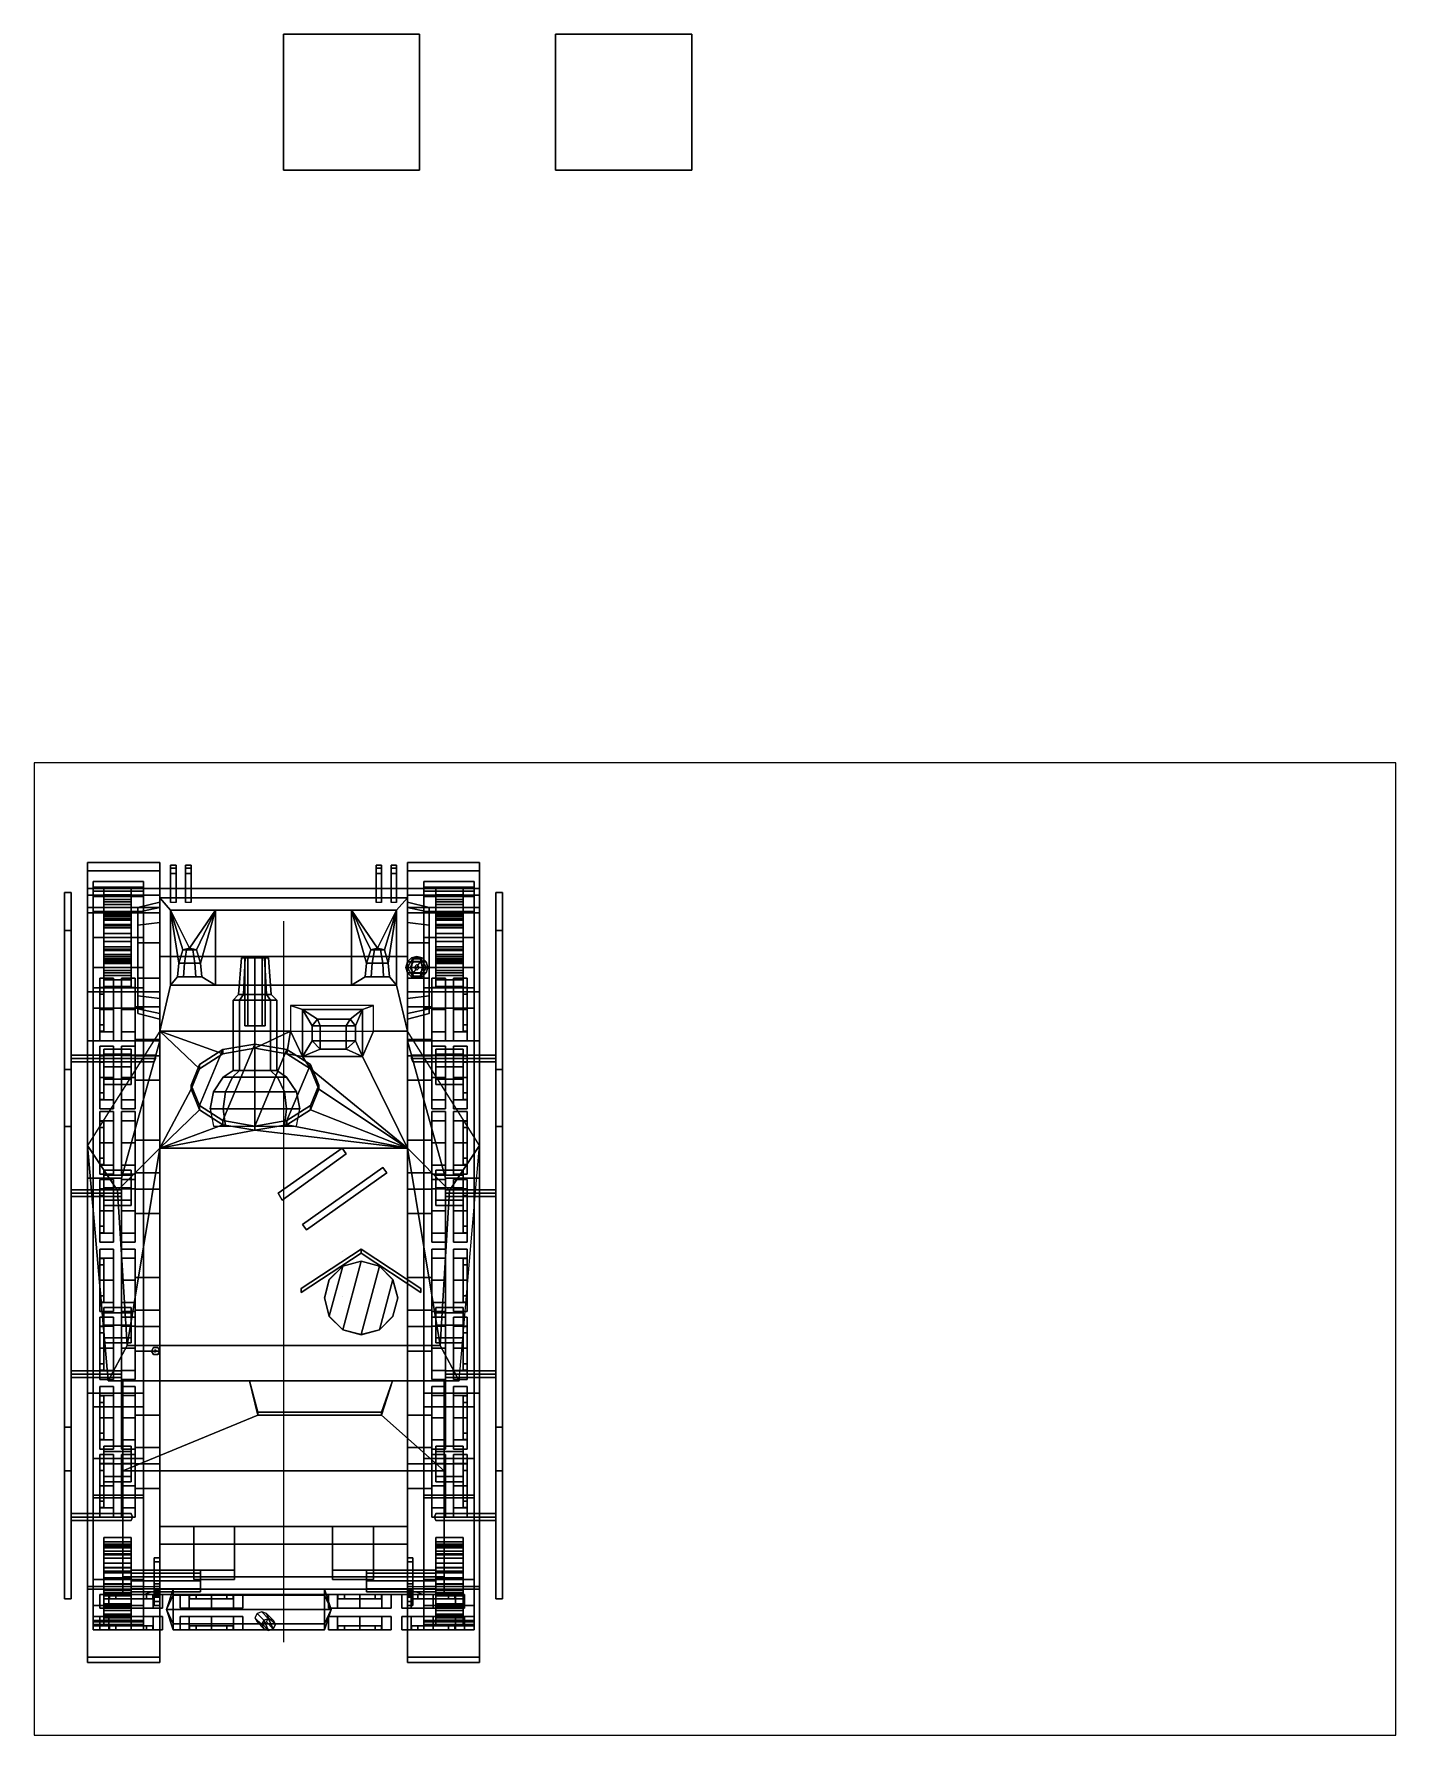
# Model space of a CAD drawing. Header units: millimetres. Extents: x -1.8 to 8.2, y -3.5 to 9.
import ezdxf

# ---------------------------------------------------------------- set-up
doc = ezdxf.new("R2010")
doc.units = ezdxf.units.MM
for name, color, linetype in [('barrel', 1, 'Continuous'), ('drawing', 9, 'Continuous'), ('mantlet', 5, 'Continuous'), ('mudguards', 6, 'Continuous'), ('screens', 4, 'Continuous'), ('tracks', 3, 'Continuous'), ('turret', 2, 'Continuous'), ('wheels', 2, 'Continuous')]:
    doc.layers.add(name, color=color, linetype=linetype)
picture_1 = doc.add_image_def('image3.gif', size_in_pixel=(848, 1188))

msp = doc.modelspace()

# ---------------------------------------------------------------- linework, layer by layer
for points in [[(1, 9, 1), (1, 9), (0, 9), (0, 9, 1)], [(1, 9), (1, 8), (0, 8), (0, 9)], [(0, 9), (0, 8), (0, 8, 1), (0, 9, 1)], [(0, 9, 1), (0, 8, 1), (1, 8, 1), (1, 9, 1)], [(1, 8, 1), (1, 8), (1, 9), (1, 9, 1)], [(3, 9), (3, 8), (2, 8), (2, 9)], [(2, 9), (2, 8), (3, 8), (3, 9)], [(0, 8, 1), (0, 8), (1, 8), (1, 8, 1)], [(-0.79, 2.89, 0.92), (-0.79, 2.87, 0.87), (-0.83, 2.87, 0.87), (-0.83, 2.89, 0.92)], [(-0.83, 2.89, 0.92), (-0.83, 2.87, 0.94), (-0.79, 2.87, 0.94), (-0.79, 2.89, 0.92)], [(-0.83, 2.87, 0.87), (-0.83, 2.83, 0.85), (-0.83, 2.87, 0.94), (-0.83, 2.89, 0.92)], [(-0.79, 2.87, 0.94), (-0.79, 2.83, 0.85), (-0.79, 2.87, 0.87), (-0.79, 2.89, 0.92)], [(-0.72, 2.87, 0.87), (-0.72, 2.83, 0.85), (-0.72, 2.87, 0.94), (-0.72, 2.89, 0.92)], [(-0.72, 2.89, 0.92), (-0.72, 2.87, 0.94), (-0.68, 2.87, 0.94), (-0.68, 2.89, 0.92)], [(-0.68, 2.89, 0.92), (-0.68, 2.87, 0.87), (-0.72, 2.87, 0.87), (-0.72, 2.89, 0.92)], [(-0.68, 2.87, 0.94), (-0.68, 2.83, 0.85), (-0.68, 2.87, 0.87), (-0.68, 2.89, 0.92)], [(0.72, 2.89, 0.92), (0.72, 2.87, 0.87), (0.68, 2.87, 0.87), (0.68, 2.89, 0.92)], [(0.68, 2.89, 0.92), (0.68, 2.87, 0.94), (0.72, 2.87, 0.94), (0.72, 2.89, 0.92)], [(0.68, 2.87, 0.87), (0.68, 2.83, 0.85), (0.68, 2.87, 0.94), (0.68, 2.89, 0.92)], [(0.72, 2.87, 0.94), (0.72, 2.83, 0.85), (0.72, 2.87, 0.87), (0.72, 2.89, 0.92)], [(0.79, 2.87, 0.87), (0.79, 2.83, 0.85), (0.79, 2.87, 0.94), (0.79, 2.89, 0.92)], [(0.79, 2.89, 0.92), (0.79, 2.87, 0.94), (0.83, 2.87, 0.94), (0.83, 2.89, 0.92)], [(0.83, 2.89, 0.92), (0.83, 2.87, 0.87), (0.79, 2.87, 0.87), (0.79, 2.89, 0.92)], [(0.83, 2.87, 0.94), (0.83, 2.83, 0.85), (0.83, 2.87, 0.87), (0.83, 2.89, 0.92)], [(-0.79, 2.87, 0.87), (-0.79, 2.83, 0.85), (-0.83, 2.83, 0.85), (-0.83, 2.87, 0.87)], [(-0.83, 2.87, 0.94), (-0.83, 2.72, 0.96), (-0.79, 2.72, 0.96), (-0.79, 2.87, 0.94)], [(-0.83, 2.83, 0.85), (-0.83, 2.618, 0.85), (-0.83, 2.72, 0.96), (-0.83, 2.87, 0.94)], [(-0.79, 2.83, 0.85), (-0.79, 2.618, 0.85), (-0.83, 2.618, 0.85), (-0.83, 2.83, 0.85)], [(-0.79, 2.72, 0.96), (-0.79, 2.618, 0.85), (-0.79, 2.83, 0.85), (-0.79, 2.87, 0.94)], [(-0.72, 2.83, 0.85), (-0.72, 2.618, 0.85), (-0.72, 2.72, 0.96), (-0.72, 2.87, 0.94)], [(-0.72, 2.87, 0.94), (-0.72, 2.72, 0.96), (-0.68, 2.72, 0.96), (-0.68, 2.87, 0.94)], [(-0.68, 2.87, 0.87), (-0.68, 2.83, 0.85), (-0.72, 2.83, 0.85), (-0.72, 2.87, 0.87)], [(-0.68, 2.83, 0.85), (-0.68, 2.618, 0.85), (-0.72, 2.618, 0.85), (-0.72, 2.83, 0.85)], [(-0.68, 2.72, 0.96), (-0.68, 2.618, 0.85), (-0.68, 2.83, 0.85), (-0.68, 2.87, 0.94)], [(0.72, 2.87, 0.87), (0.72, 2.83, 0.85), (0.68, 2.83, 0.85), (0.68, 2.87, 0.87)], [(0.68, 2.83, 0.85), (0.68, 2.618, 0.85), (0.68, 2.72, 0.96), (0.68, 2.87, 0.94)], [(0.68, 2.87, 0.94), (0.68, 2.72, 0.96), (0.72, 2.72, 0.96), (0.72, 2.87, 0.94)], [(0.72, 2.83, 0.85), (0.72, 2.618, 0.85), (0.68, 2.618, 0.85), (0.68, 2.83, 0.85)], [(0.72, 2.72, 0.96), (0.72, 2.618, 0.85), (0.72, 2.83, 0.85), (0.72, 2.87, 0.94)], [(0.79, 2.83, 0.85), (0.79, 2.618, 0.85), (0.79, 2.72, 0.96), (0.79, 2.87, 0.94)], [(0.79, 2.87, 0.94), (0.79, 2.72, 0.96), (0.83, 2.72, 0.96), (0.83, 2.87, 0.94)], [(0.83, 2.87, 0.87), (0.83, 2.83, 0.85), (0.79, 2.83, 0.85), (0.79, 2.87, 0.87)], [(0.83, 2.83, 0.85), (0.83, 2.618, 0.85), (0.79, 2.618, 0.85), (0.79, 2.83, 0.85)], [(0.83, 2.72, 0.96), (0.83, 2.618, 0.85), (0.83, 2.83, 0.85), (0.83, 2.87, 0.94)], [(-0.91, 2.22, 0.42), (-0.91, -1.97, 0.42), (-0.91, -2.1, 0.96), (-0.91, 2.72, 0.96)], [(0.91, 2.72, 0.96), (0.91, 2.22, 0.42), (-0.91, 2.22, 0.42), (-0.91, 2.72, 0.96)], [(-0.91, 2.72, 0.96), (-0.91, -2.43, 0.96), (-0.91, -2.43, 1.21), (-0.91, 2.65, 1.21)], [(0.91, 2.65, 1.21), (0.91, 2.72, 0.96), (-0.91, 2.72, 0.96), (-0.91, 2.65, 1.21)], [(-0.91, 2.65, 1.21), (-0.91, -0.99, 1.21), (-0.91, -0.99, 1.3), (-0.91, 1.67, 1.3)], [(0.83, 2.56, 1.218), (0.91, 2.65, 1.21), (-0.91, 2.65, 1.21), (-0.83, 2.56, 1.218)], [(-0.91, 2.65, 1.21), (-0.91, 1.67, 1.3), (-0.83, 2.01, 1.269), (-0.83, 2.56, 1.218)], [(0.83, 2.01, 1.269), (0.91, 1.67, 1.3), (0.91, 2.65, 1.21), (0.83, 2.56, 1.218)], [(0.91, -2.1, 0.96), (0.91, -1.97, 0.42), (0.91, 2.22, 0.42), (0.91, 2.72, 0.96)], [(0.91, -2.43, 1.21), (0.91, -2.43, 0.96), (0.91, 2.72, 0.96), (0.91, 2.65, 1.21)], [(0.91, -0.99, 1.3), (0.91, -0.99, 1.21), (0.91, 2.65, 1.21), (0.91, 1.67, 1.3)], [(-0.91, 2.58, 0.91), (-0.91, 2.62, 0.76), (-1.07, 2.58, 0.76), (-1.07, 2.545, 0.89)], [(-0.91, 2.62, 0.76), (-0.91, 2.58, 0.61), (-1.07, 2.545, 0.63), (-1.07, 2.58, 0.76)], [(-0.91, 2.47, 1.02), (-0.91, 2.58, 0.91), (-1.07, 2.545, 0.89), (-1.07, 2.45, 0.985)], [(-0.91, 2.58, 0.61), (-0.91, 2.47, 0.5), (-1.07, 2.45, 0.535), (-1.07, 2.545, 0.63)], [(-1.07, 1.835, 0.94), (-1.07, 2.545, 0.89), (-1.07, 2.58, 0.76), (-1.07, 1.8, 0.81)], [(-1.07, 1.8, 0.81), (-1.07, 2.58, 0.76), (-1.07, 2.545, 0.63), (-1.07, 1.835, 0.68)], [(-1.07, 1.93, 1.035), (-1.07, 2.45, 0.985), (-1.07, 2.545, 0.89), (-1.07, 1.835, 0.94)], [(-1.07, 1.835, 0.68), (-1.07, 2.545, 0.63), (-1.07, 2.45, 0.535), (-1.07, 1.93, 0.585)], [(-0.91, 2.601, 0.831), (-0.91, 2.47, 0.5), (-0.91, 2.58, 0.61), (-0.91, 2.62, 0.76)], [(-0.91, 2.267, 0.47), (-0.91, 2.32, 0.46), (-0.91, 2.47, 0.5), (-0.91, 2.601, 0.831)], [(-0.83, 2.56, 1.25), (-0.77, 2.17, 1.278), (-0.77, 2.17, 1.278), (-0.739, 2.27, 1.271)], [(-0.83, 2.56, 1.25), (-0.739, 2.27, 1.271), (-0.739, 2.27, 1.271), (-0.69, 2.28, 1.27)], [(-0.83, 2.56, 1.25), (-0.83, 2.01, 1.29), (-0.78, 2.07, 1.286), (-0.77, 2.17, 1.278)], [(-0.83, 2.56, 1.25), (-0.69, 2.28, 1.27), (-0.69, 2.28, 1.27), (-0.5, 2.56, 1.25)], [(-0.5, 2.56, 1.25), (-0.5, 2.56, 1.218), (-0.83, 2.56, 1.218), (-0.83, 2.56, 1.25)], [(-0.83, 2.56, 1.218), (-0.83, 2.01, 1.269), (-0.83, 2.01, 1.29), (-0.83, 2.56, 1.25)], [(-0.69, 2.28, 1.27), (-0.639, 2.27, 1.271), (-0.5, 2.56, 1.25)], [(-0.639, 2.27, 1.271), (-0.61, 2.17, 1.278), (-0.5, 2.56, 1.25)], [(-0.6, 2.07, 1.286), (-0.5, 2.01, 1.29), (-0.5, 2.56, 1.25), (-0.61, 2.17, 1.278)], [(-0.5, 2.01, 1.29), (-0.5, 2.01, 1.269), (-0.5, 2.56, 1.218), (-0.5, 2.56, 1.25)], [(-0.5, 2.56, 1.218), (-0.5, 2.01, 1.269), (0.5, 2.01, 1.269), (0.5, 2.56, 1.218)], [(0.5, 2.56, 1.218), (0.5, 2.01, 1.269), (0.5, 2.01, 1.29), (0.5, 2.56, 1.25)], [(0.83, 2.56, 1.25), (0.83, 2.56, 1.218), (0.5, 2.56, 1.218), (0.5, 2.56, 1.25)], [(0.5, 2.56, 1.25), (0.69, 2.28, 1.27), (0.69, 2.28, 1.27), (0.83, 2.56, 1.25)], [(0.5, 2.56, 1.25), (0.5, 2.01, 1.29), (0.6, 2.07, 1.286), (0.61, 2.17, 1.278)], [(0.5, 2.56, 1.25), (0.641, 2.27, 1.271), (0.641, 2.27, 1.271), (0.69, 2.28, 1.27)], [(0.5, 2.56, 1.25), (0.61, 2.17, 1.278), (0.61, 2.17, 1.278), (0.641, 2.27, 1.271)], [(0.69, 2.28, 1.27), (0.741, 2.27, 1.271), (0.83, 2.56, 1.25)], [(0.741, 2.27, 1.271), (0.77, 2.17, 1.278), (0.83, 2.56, 1.25)], [(0.78, 2.07, 1.286), (0.83, 2.01, 1.29), (0.83, 2.56, 1.25), (0.77, 2.17, 1.278)], [(0.83, 2.01, 1.29), (0.83, 2.01, 1.269), (0.83, 2.56, 1.218), (0.83, 2.56, 1.25)], [(0.91, 2.62, 0.76), (0.91, 2.58, 0.91), (1.07, 2.545, 0.89), (1.07, 2.58, 0.76)], [(0.91, 2.58, 0.61), (0.91, 2.62, 0.76), (1.07, 2.58, 0.76), (1.07, 2.545, 0.63)], [(0.91, 2.47, 0.5), (0.91, 2.601, 0.831), (0.91, 2.62, 0.76), (0.91, 2.58, 0.61)], [(0.91, 2.32, 0.46), (0.91, 2.267, 0.47), (0.91, 2.601, 0.831), (0.91, 2.47, 0.5)], [(0.91, 2.58, 0.91), (0.91, 2.47, 1.02), (1.07, 2.45, 0.985), (1.07, 2.545, 0.89)], [(0.91, 2.47, 0.5), (0.91, 2.58, 0.61), (1.07, 2.545, 0.63), (1.07, 2.45, 0.535)], [(1.07, 1.8, 0.81), (1.07, 2.58, 0.76), (1.07, 2.545, 0.89), (1.07, 1.835, 0.94)], [(1.07, 1.835, 0.68), (1.07, 2.545, 0.63), (1.07, 2.58, 0.76), (1.07, 1.8, 0.81)], [(1.07, 1.835, 0.94), (1.07, 2.545, 0.89), (1.07, 2.45, 0.985), (1.07, 1.93, 1.035)], [(1.07, 1.93, 0.585), (1.07, 2.45, 0.535), (1.07, 2.545, 0.63), (1.07, 1.835, 0.68)], [(-0.91, 2.32, 1.06), (-0.91, 2.47, 1.02), (-1.07, 2.45, 0.985), (-1.07, 2.32, 1.02)], [(-0.91, 2.47, 0.5), (-0.91, 2.32, 0.46), (-1.07, 2.32, 0.5), (-1.07, 2.45, 0.535)], [(-1.07, 2.06, 1.07), (-1.07, 2.32, 1.02), (-1.07, 2.45, 0.985), (-1.07, 1.93, 1.035)], [(-1.07, 1.93, 0.585), (-1.07, 2.45, 0.535), (-1.07, 2.32, 0.5), (-1.07, 2.06, 0.55)], [(0.91, 2.47, 1.02), (0.91, 2.32, 1.06), (1.07, 2.32, 1.02), (1.07, 2.45, 0.985)], [(0.91, 2.32, 0.46), (0.91, 2.47, 0.5), (1.07, 2.45, 0.535), (1.07, 2.32, 0.5)], [(1.07, 1.93, 1.035), (1.07, 2.45, 0.985), (1.07, 2.32, 1.02), (1.07, 2.06, 1.07)], [(1.07, 2.06, 0.55), (1.07, 2.32, 0.5), (1.07, 2.45, 0.535), (1.07, 1.93, 0.585)], [(-0.91, 2.06, 1.11), (-0.91, 2.32, 1.06), (-1.07, 2.32, 1.02), (-1.07, 2.06, 1.07)], [(-0.91, 2.32, 0.46), (-0.91, 2.06, 0.51), (-1.07, 2.06, 0.55), (-1.07, 2.32, 0.5)], [(-0.739, 2.27, 1.271), (-0.77, 2.17, 1.278), (-0.729, 2.17, 1.346), (-0.712, 2.27, 1.31)], [(-0.69, 2.28, 1.27), (-0.739, 2.27, 1.271), (-0.712, 2.27, 1.31), (-0.69, 2.28, 1.27)], [(-0.712, 2.27, 1.31), (-0.729, 2.17, 1.346), (-0.651, 2.17, 1.346), (-0.667, 2.27, 1.31)], [(-0.69, 2.28, 1.27), (-0.712, 2.27, 1.31), (-0.667, 2.27, 1.31), (-0.69, 2.28, 1.27)], [(-0.69, 2.28, 1.27), (-0.667, 2.27, 1.31), (-0.639, 2.27, 1.271), (-0.69, 2.28, 1.27)], [(-0.667, 2.27, 1.31), (-0.651, 2.17, 1.346), (-0.61, 2.17, 1.278), (-0.639, 2.27, 1.271)], [(0.641, 2.27, 1.271), (0.61, 2.17, 1.278), (0.651, 2.17, 1.346), (0.668, 2.27, 1.31)], [(0.69, 2.28, 1.27), (0.641, 2.27, 1.271), (0.668, 2.27, 1.31), (0.69, 2.28, 1.27)], [(0.668, 2.27, 1.31), (0.651, 2.17, 1.346), (0.729, 2.17, 1.346), (0.713, 2.27, 1.31)], [(0.69, 2.28, 1.27), (0.668, 2.27, 1.31), (0.713, 2.27, 1.31), (0.69, 2.28, 1.27)], [(0.69, 2.28, 1.27), (0.713, 2.27, 1.31), (0.741, 2.27, 1.271), (0.69, 2.28, 1.27)], [(0.713, 2.27, 1.31), (0.729, 2.17, 1.346), (0.77, 2.17, 1.278), (0.741, 2.27, 1.271)], [(0.91, 2.32, 1.06), (0.91, 2.06, 1.11), (1.07, 2.06, 1.07), (1.07, 2.32, 1.02)], [(0.91, 2.06, 0.51), (0.91, 2.32, 0.46), (1.07, 2.32, 0.5), (1.07, 2.06, 0.55)], [(0.91, 2.22, 0.42), (0.91, -1.97, 0.42), (-0.91, -1.97, 0.42), (-0.91, 2.22, 0.42)], [(-0.77, 2.17, 1.278), (-0.78, 2.07, 1.286), (-0.735, 2.07, 1.364), (-0.729, 2.17, 1.346)], [(-0.729, 2.17, 1.346), (-0.735, 2.07, 1.364), (-0.645, 2.07, 1.364), (-0.651, 2.17, 1.346)], [(-0.651, 2.17, 1.346), (-0.645, 2.07, 1.364), (-0.6, 2.07, 1.286), (-0.61, 2.17, 1.278)], [(0.61, 2.17, 1.278), (0.6, 2.07, 1.286), (0.645, 2.07, 1.364), (0.651, 2.17, 1.346)], [(0.651, 2.17, 1.346), (0.645, 2.07, 1.364), (0.735, 2.07, 1.364), (0.729, 2.17, 1.346)], [(0.729, 2.17, 1.346), (0.735, 2.07, 1.364), (0.78, 2.07, 1.286), (0.77, 2.17, 1.278)], [(0.9, 2.14, 1.51), (0.911, 2.18, 1.51), (0.945, 2.18, 1.45), (0.94, 2.14, 1.441)], [(0.94, 2.14, 1.579), (0.945, 2.18, 1.57), (0.911, 2.18, 1.51), (0.9, 2.14, 1.51)], [(0.911, 2.1, 1.51), (0.9, 2.14, 1.51), (0.94, 2.14, 1.441), (0.945, 2.1, 1.45)], [(0.945, 2.1, 1.57), (0.94, 2.14, 1.579), (0.9, 2.14, 1.51), (0.911, 2.1, 1.51)], [(0.93, 2.14, 1.37), (0.955, 2.183, 1.37), (0.945, 2.201, 1.29), (0.91, 2.14, 1.29)], [(0.955, 2.097, 1.37), (0.93, 2.14, 1.37), (0.91, 2.14, 1.29), (0.945, 2.079, 1.29)], [(0.911, 2.18, 1.51), (0.94, 2.209, 1.51), (0.96, 2.209, 1.475), (0.945, 2.18, 1.45)], [(0.945, 2.18, 1.57), (0.96, 2.209, 1.545), (0.94, 2.209, 1.51), (0.911, 2.18, 1.51)], [(0.955, 2.097, 1.37), (1.005, 2.183, 1.37), (0.955, 2.183, 1.37), (0.93, 2.14, 1.37)], [(0.94, 2.209, 1.51), (0.98, 2.22, 1.51), (0.98, 2.22, 1.51), (0.96, 2.209, 1.475)], [(0.96, 2.209, 1.545), (0.98, 2.22, 1.51), (0.98, 2.22, 1.51), (0.94, 2.209, 1.51)], [(0.94, 2.14, 1.441), (0.945, 2.18, 1.45), (1.015, 2.18, 1.45), (1.02, 2.14, 1.441)], [(1.02, 2.14, 1.579), (1.015, 2.18, 1.57), (0.945, 2.18, 1.57), (0.94, 2.14, 1.579)], [(0.945, 2.1, 1.45), (0.94, 2.14, 1.441), (1.02, 2.14, 1.441), (1.015, 2.1, 1.45)], [(1.015, 2.1, 1.57), (1.02, 2.14, 1.579), (0.94, 2.14, 1.579), (0.945, 2.1, 1.57)], [(0.945, 2.18, 1.45), (0.96, 2.209, 1.475), (1, 2.209, 1.475), (1.015, 2.18, 1.45)], [(1.015, 2.18, 1.57), (1, 2.209, 1.545), (0.96, 2.209, 1.545), (0.945, 2.18, 1.57)], [(0.955, 2.183, 1.37), (1.005, 2.183, 1.37), (1.015, 2.201, 1.29), (0.945, 2.201, 1.29)], [(1.005, 2.097, 1.37), (1.03, 2.14, 1.37), (1.005, 2.183, 1.37), (0.955, 2.097, 1.37)], [(0.96, 2.209, 1.475), (0.98, 2.22, 1.51), (0.98, 2.22, 1.51), (1, 2.209, 1.475)], [(1, 2.209, 1.545), (0.98, 2.22, 1.51), (0.98, 2.22, 1.51), (0.96, 2.209, 1.545)], [(0.98, 2.16, 1.37), (0.96, 2.14, 1.37), (0.96, 2.14, 1.45), (0.98, 2.16, 1.45)], [(0.96, 2.14, 1.37), (0.98, 2.12, 1.37), (0.98, 2.12, 1.45), (0.96, 2.14, 1.45)], [(1, 2.209, 1.475), (0.98, 2.22, 1.51), (0.98, 2.22, 1.51), (1.02, 2.209, 1.51)], [(1.02, 2.209, 1.51), (0.98, 2.22, 1.51), (0.98, 2.22, 1.51), (1, 2.209, 1.545)], [(1, 2.14, 1.37), (0.98, 2.16, 1.37), (0.98, 2.16, 1.45), (1, 2.14, 1.45)], [(0.98, 2.12, 1.37), (1, 2.14, 1.37), (1, 2.14, 1.45), (0.98, 2.12, 1.45)], [(1.015, 2.18, 1.45), (1, 2.209, 1.475), (1.02, 2.209, 1.51), (1.049, 2.18, 1.51)], [(1.049, 2.18, 1.51), (1.02, 2.209, 1.51), (1, 2.209, 1.545), (1.015, 2.18, 1.57)], [(1.005, 2.183, 1.37), (1.03, 2.14, 1.37), (1.05, 2.14, 1.29), (1.015, 2.201, 1.29)], [(1.03, 2.14, 1.37), (1.005, 2.097, 1.37), (1.015, 2.079, 1.29), (1.05, 2.14, 1.29)], [(1.02, 2.14, 1.441), (1.015, 2.18, 1.45), (1.049, 2.18, 1.51), (1.06, 2.14, 1.51)], [(1.06, 2.14, 1.51), (1.049, 2.18, 1.51), (1.015, 2.18, 1.57), (1.02, 2.14, 1.579)], [(1.015, 2.1, 1.45), (1.02, 2.14, 1.441), (1.06, 2.14, 1.51), (1.049, 2.1, 1.51)], [(1.049, 2.1, 1.51), (1.06, 2.14, 1.51), (1.02, 2.14, 1.579), (1.015, 2.1, 1.57)], [(-0.91, 1.91, 1.07), (-0.91, 2.06, 1.11), (-1.07, 2.06, 1.07), (-1.07, 1.93, 1.035)], [(-0.91, 2.06, 0.51), (-0.91, 1.91, 0.55), (-1.07, 1.93, 0.585), (-1.07, 2.06, 0.55)], [(-0.83, 2.01, 1.269), (-0.91, 1.67, 1.3), (0.91, 1.67, 1.3), (0.83, 2.01, 1.269)], [(-0.78, 2.07, 1.286), (-0.83, 2.01, 1.29), (-0.5, 2.01, 1.29), (-0.6, 2.07, 1.286)], [(-0.83, 2.01, 1.29), (-0.83, 2.01, 1.269), (-0.5, 2.01, 1.269), (-0.5, 2.01, 1.29)], [(-0.735, 2.07, 1.364), (-0.78, 2.07, 1.286), (-0.6, 2.07, 1.286), (-0.645, 2.07, 1.364)], [(0.6, 2.07, 1.286), (0.5, 2.01, 1.29), (0.83, 2.01, 1.29), (0.78, 2.07, 1.286)], [(0.5, 2.01, 1.29), (0.5, 2.01, 1.269), (0.83, 2.01, 1.269), (0.83, 2.01, 1.29)], [(0.645, 2.07, 1.364), (0.6, 2.07, 1.286), (0.78, 2.07, 1.286), (0.735, 2.07, 1.364)], [(0.91, 2.06, 1.11), (0.91, 1.91, 1.07), (1.07, 1.93, 1.035), (1.07, 2.06, 1.07)], [(0.91, 1.91, 0.55), (0.91, 2.06, 0.51), (1.07, 2.06, 0.55), (1.07, 1.93, 0.585)], [(0.94, 2.071, 1.51), (0.911, 2.1, 1.51), (0.945, 2.1, 1.45), (0.96, 2.071, 1.475)], [(0.96, 2.071, 1.545), (0.945, 2.1, 1.57), (0.911, 2.1, 1.51), (0.94, 2.071, 1.51)], [(0.98, 2.06, 1.51), (0.94, 2.071, 1.51), (0.96, 2.071, 1.475), (0.98, 2.06, 1.51)], [(0.98, 2.06, 1.51), (0.96, 2.071, 1.545), (0.94, 2.071, 1.51), (0.98, 2.06, 1.51)], [(0.96, 2.071, 1.475), (0.945, 2.1, 1.45), (1.015, 2.1, 1.45), (1, 2.071, 1.475)], [(1, 2.071, 1.545), (1.015, 2.1, 1.57), (0.945, 2.1, 1.57), (0.96, 2.071, 1.545)], [(1.005, 2.097, 1.37), (0.955, 2.097, 1.37), (0.945, 2.079, 1.29), (1.015, 2.079, 1.29)], [(0.98, 2.06, 1.51), (0.96, 2.071, 1.475), (1, 2.071, 1.475), (0.98, 2.06, 1.51)], [(0.98, 2.06, 1.51), (1, 2.071, 1.545), (0.96, 2.071, 1.545), (0.98, 2.06, 1.51)], [(0.98, 2.06, 1.51), (1, 2.071, 1.475), (1.02, 2.071, 1.51), (0.98, 2.06, 1.51)], [(0.98, 2.06, 1.51), (1.02, 2.071, 1.51), (1, 2.071, 1.545), (0.98, 2.06, 1.51)], [(1, 2.071, 1.475), (1.015, 2.1, 1.45), (1.049, 2.1, 1.51), (1.02, 2.071, 1.51)], [(1.02, 2.071, 1.51), (1.049, 2.1, 1.51), (1.015, 2.1, 1.57), (1, 2.071, 1.545)], [(-0.91, 1.8, 0.96), (-0.91, 1.91, 1.07), (-1.07, 1.93, 1.035), (-1.07, 1.835, 0.94)], [(-0.91, 1.91, 0.55), (-0.91, 1.8, 0.66), (-1.07, 1.835, 0.68), (-1.07, 1.93, 0.585)], [(0.91, 1.91, 1.07), (0.91, 1.8, 0.96), (1.07, 1.835, 0.94), (1.07, 1.93, 1.035)], [(0.91, 1.8, 0.66), (0.91, 1.91, 0.55), (1.07, 1.93, 0.585), (1.07, 1.835, 0.68)], [(-1.09, 1.85, 0.28), (-1.09, 1.31, 0.28), (-1.09, 1.49, 0.55), (-1.09, 1.61, 0.55)], [(-0.91, 1.61, 0.55), (-0.91, 1.85, 0.28), (-1.09, 1.85, 0.28), (-1.09, 1.61, 0.55)], [(-1.09, 1.31, 0.28), (-1.09, 1.85, 0.28), (-1.09, 1.85, 0.21), (-1.09, 1.31, 0.21)], [(-1.09, 1.31, 0.21), (-1.09, 1.85, 0.21), (-0.91, 1.85, 0.21), (-0.91, 1.31, 0.21)], [(-1.09, 1.85, 0.21), (-1.09, 1.85, 0.28), (-0.91, 1.85, 0.28), (-0.91, 1.85, 0.21)], [(-0.91, 1.76, 0.81), (-0.91, 1.8, 0.96), (-1.07, 1.835, 0.94), (-1.07, 1.8, 0.81)], [(-0.91, 1.8, 0.66), (-0.91, 1.76, 0.81), (-1.07, 1.8, 0.81), (-1.07, 1.835, 0.68)], [(-0.91, 1.403, 0.42), (-0.91, 1.31, 0.28), (-0.91, 1.85, 0.28), (-0.91, 1.726, 0.42)], [(-0.91, 1.85, 0.21), (-0.91, 1.85, 0.28), (-0.91, 1.31, 0.28), (-0.91, 1.31, 0.21)], [(1.09, 1.61, 0.55), (1.09, 1.85, 0.28), (0.91, 1.85, 0.28), (0.91, 1.61, 0.55)], [(0.91, 1.85, 0.28), (0.91, 1.31, 0.28), (0.91, 1.403, 0.42), (0.91, 1.726, 0.42)], [(0.91, 1.31, 0.28), (0.91, 1.85, 0.28), (0.91, 1.85, 0.21), (0.91, 1.31, 0.21)], [(0.91, 1.31, 0.21), (0.91, 1.85, 0.21), (1.09, 1.85, 0.21), (1.09, 1.31, 0.21)], [(0.91, 1.85, 0.21), (0.91, 1.85, 0.28), (1.09, 1.85, 0.28), (1.09, 1.85, 0.21)], [(0.91, 1.8, 0.96), (0.91, 1.76, 0.81), (1.07, 1.8, 0.81), (1.07, 1.835, 0.94)], [(0.91, 1.76, 0.81), (0.91, 1.8, 0.66), (1.07, 1.835, 0.68), (1.07, 1.8, 0.81)], [(1.09, 1.49, 0.55), (1.09, 1.31, 0.28), (1.09, 1.85, 0.28), (1.09, 1.61, 0.55)], [(1.09, 1.85, 0.21), (1.09, 1.85, 0.28), (1.09, 1.31, 0.28), (1.09, 1.31, 0.21)], [(-1.09, 1.61, 0.55), (-1.09, 1.49, 0.55), (-0.91, 1.49, 0.55), (-0.91, 1.61, 0.55)], [(0.91, 1.61, 0.55), (0.91, 1.49, 0.55), (1.09, 1.49, 0.55), (1.09, 1.61, 0.55)], [(-1.09, 1.49, 0.55), (-1.09, 1.31, 0.28), (-0.91, 1.31, 0.28), (-0.91, 1.49, 0.55)], [(0.91, 1.49, 0.55), (0.91, 1.31, 0.28), (1.09, 1.31, 0.28), (1.09, 1.49, 0.55)], [(-0.91, 1.31, 0.21), (-0.91, 1.31, 0.28), (-1.09, 1.31, 0.28), (-1.09, 1.31, 0.21)], [(1.09, 1.31, 0.21), (1.09, 1.31, 0.28), (0.91, 1.31, 0.28), (0.91, 1.31, 0.21)], [(-0.91, 0.63, 0.55), (-0.91, 0.87, 0.28), (-1.09, 0.87, 0.28), (-1.09, 0.63, 0.55)], [(-1.09, 0.87, 0.21), (-1.09, 0.87, 0.28), (-0.91, 0.87, 0.28), (-0.91, 0.87, 0.21)], [(-1.09, 0.87, 0.28), (-1.09, 0.33, 0.28), (-1.09, 0.51, 0.55), (-1.09, 0.63, 0.55)], [(-1.09, 0.33, 0.28), (-1.09, 0.87, 0.28), (-1.09, 0.87, 0.21), (-1.09, 0.33, 0.21)], [(-1.09, 0.33, 0.21), (-1.09, 0.87, 0.21), (-0.91, 0.87, 0.21), (-0.91, 0.33, 0.21)], [(-0.91, 0.423, 0.42), (-0.91, 0.33, 0.28), (-0.91, 0.87, 0.28), (-0.91, 0.746, 0.42)], [(-0.91, 0.87, 0.21), (-0.91, 0.87, 0.28), (-0.91, 0.33, 0.28), (-0.91, 0.33, 0.21)], [(1.09, 0.63, 0.55), (1.09, 0.87, 0.28), (0.91, 0.87, 0.28), (0.91, 0.63, 0.55)], [(0.91, 0.87, 0.21), (0.91, 0.87, 0.28), (1.09, 0.87, 0.28), (1.09, 0.87, 0.21)], [(0.91, 0.87, 0.28), (0.91, 0.33, 0.28), (0.91, 0.423, 0.42), (0.91, 0.746, 0.42)], [(0.91, 0.33, 0.21), (0.91, 0.87, 0.21), (1.09, 0.87, 0.21), (1.09, 0.33, 0.21)], [(0.91, 0.33, 0.28), (0.91, 0.87, 0.28), (0.91, 0.87, 0.21), (0.91, 0.33, 0.21)], [(1.09, 0.51, 0.55), (1.09, 0.33, 0.28), (1.09, 0.87, 0.28), (1.09, 0.63, 0.55)], [(1.09, 0.87, 0.21), (1.09, 0.87, 0.28), (1.09, 0.33, 0.28), (1.09, 0.33, 0.21)], [(-1.09, 0.63, 0.55), (-1.09, 0.51, 0.55), (-0.91, 0.51, 0.55), (-0.91, 0.63, 0.55)], [(0.91, 0.63, 0.55), (0.91, 0.51, 0.55), (1.09, 0.51, 0.55), (1.09, 0.63, 0.55)], [(-1.09, 0.51, 0.55), (-1.09, 0.33, 0.28), (-0.91, 0.33, 0.28), (-0.91, 0.51, 0.55)], [(0.91, 0.51, 0.55), (0.91, 0.33, 0.28), (1.09, 0.33, 0.28), (1.09, 0.51, 0.55)], [(-0.91, 0.33, 0.21), (-0.91, 0.33, 0.28), (-1.09, 0.33, 0.28), (-1.09, 0.33, 0.21)], [(1.09, 0.33, 0.21), (1.09, 0.33, 0.28), (0.91, 0.33, 0.28), (0.91, 0.33, 0.21)], [(-1.09, -0.14, 0.28), (-1.09, -0.68, 0.28), (-1.09, -0.5, 0.55), (-1.09, -0.38, 0.55)], [(-0.91, -0.38, 0.55), (-0.91, -0.14, 0.28), (-1.09, -0.14, 0.28), (-1.09, -0.38, 0.55)], [(-1.09, -0.68, 0.21), (-1.09, -0.14, 0.21), (-0.91, -0.14, 0.21), (-0.91, -0.68, 0.21)], [(-1.09, -0.68, 0.28), (-1.09, -0.14, 0.28), (-1.09, -0.14, 0.21), (-1.09, -0.68, 0.21)], [(-1.09, -0.14, 0.21), (-1.09, -0.14, 0.28), (-0.91, -0.14, 0.28), (-0.91, -0.14, 0.21)], [(-0.91, -0.587, 0.42), (-0.91, -0.68, 0.28), (-0.91, -0.14, 0.28), (-0.91, -0.264, 0.42)], [(-0.91, -0.14, 0.21), (-0.91, -0.14, 0.28), (-0.91, -0.68, 0.28), (-0.91, -0.68, 0.21)], [(0.91, -0.14, 0.28), (0.91, -0.68, 0.28), (0.91, -0.587, 0.42), (0.91, -0.264, 0.42)], [(1.09, -0.38, 0.55), (1.09, -0.14, 0.28), (0.91, -0.14, 0.28), (0.91, -0.38, 0.55)], [(0.91, -0.68, 0.28), (0.91, -0.14, 0.28), (0.91, -0.14, 0.21), (0.91, -0.68, 0.21)], [(0.91, -0.68, 0.21), (0.91, -0.14, 0.21), (1.09, -0.14, 0.21), (1.09, -0.68, 0.21)], [(0.91, -0.14, 0.21), (0.91, -0.14, 0.28), (1.09, -0.14, 0.28), (1.09, -0.14, 0.21)], [(1.09, -0.5, 0.55), (1.09, -0.68, 0.28), (1.09, -0.14, 0.28), (1.09, -0.38, 0.55)], [(1.09, -0.14, 0.21), (1.09, -0.14, 0.28), (1.09, -0.68, 0.28), (1.09, -0.68, 0.21)], [(-1.09, -0.38, 0.55), (-1.09, -0.5, 0.55), (-0.91, -0.5, 0.55), (-0.91, -0.38, 0.55)], [(-1.09, -0.5, 0.55), (-1.09, -0.68, 0.28), (-0.91, -0.68, 0.28), (-0.91, -0.5, 0.55)], [(0.91, -0.38, 0.55), (0.91, -0.5, 0.55), (1.09, -0.5, 0.55), (1.09, -0.38, 0.55)], [(0.91, -0.5, 0.55), (0.91, -0.68, 0.28), (1.09, -0.68, 0.28), (1.09, -0.5, 0.55)], [(-0.91, -0.68, 0.21), (-0.91, -0.68, 0.28), (-1.09, -0.68, 0.28), (-1.09, -0.68, 0.21)], [(1.09, -0.68, 0.21), (1.09, -0.68, 0.28), (0.91, -0.68, 0.28), (0.91, -0.68, 0.21)], [(-0.91, -0.99, 1.21), (-0.91, -2.43, 1.21), (-0.91, -2.43, 1.26), (-0.91, -0.99, 1.26)], [(0.91, -2.43, 1.26), (0.91, -2.43, 1.21), (0.91, -0.99, 1.21), (0.91, -0.99, 1.26)], [(-0.91, -1.39, 0.55), (-0.91, -1.15, 0.28), (-1.09, -1.15, 0.28), (-1.09, -1.39, 0.55)], [(-1.09, -1.15, 0.28), (-1.09, -1.69, 0.28), (-1.09, -1.51, 0.55), (-1.09, -1.39, 0.55)], [(-1.09, -1.15, 0.21), (-1.09, -1.15, 0.28), (-0.91, -1.15, 0.28), (-0.91, -1.15, 0.21)], [(-1.09, -1.69, 0.28), (-1.09, -1.15, 0.28), (-1.09, -1.15, 0.21), (-1.09, -1.69, 0.21)], [(-1.09, -1.69, 0.21), (-1.09, -1.15, 0.21), (-0.91, -1.15, 0.21), (-0.91, -1.69, 0.21)], [(-0.91, -1.597, 0.42), (-0.91, -1.69, 0.28), (-0.91, -1.15, 0.28), (-0.91, -1.274, 0.42)], [(-0.91, -1.15, 0.21), (-0.91, -1.15, 0.28), (-0.91, -1.69, 0.28), (-0.91, -1.69, 0.21)], [(1.09, -1.39, 0.55), (1.09, -1.15, 0.28), (0.91, -1.15, 0.28), (0.91, -1.39, 0.55)], [(0.91, -1.15, 0.28), (0.91, -1.69, 0.28), (0.91, -1.597, 0.42), (0.91, -1.274, 0.42)], [(0.91, -1.15, 0.21), (0.91, -1.15, 0.28), (1.09, -1.15, 0.28), (1.09, -1.15, 0.21)], [(0.91, -1.69, 0.21), (0.91, -1.15, 0.21), (1.09, -1.15, 0.21), (1.09, -1.69, 0.21)], [(0.91, -1.69, 0.28), (0.91, -1.15, 0.28), (0.91, -1.15, 0.21), (0.91, -1.69, 0.21)], [(1.09, -1.51, 0.55), (1.09, -1.69, 0.28), (1.09, -1.15, 0.28), (1.09, -1.39, 0.55)], [(1.09, -1.15, 0.21), (1.09, -1.15, 0.28), (1.09, -1.69, 0.28), (1.09, -1.69, 0.21)], [(-1.09, -1.39, 0.55), (-1.09, -1.51, 0.55), (-0.91, -1.51, 0.55), (-0.91, -1.39, 0.55)], [(0.91, -1.39, 0.55), (0.91, -1.51, 0.55), (1.09, -1.51, 0.55), (1.09, -1.39, 0.55)], [(-1.09, -1.51, 0.55), (-1.09, -1.69, 0.28), (-0.91, -1.69, 0.28), (-0.91, -1.51, 0.55)], [(0.91, -1.51, 0.55), (0.91, -1.69, 0.28), (1.09, -1.69, 0.28), (1.09, -1.51, 0.55)], [(-0.91, -1.69, 0.21), (-0.91, -1.69, 0.28), (-1.09, -1.69, 0.28), (-1.09, -1.69, 0.21)], [(1.09, -1.69, 0.21), (1.09, -1.69, 0.28), (0.91, -1.69, 0.28), (0.91, -1.69, 0.21)], [(-0.91, -2.1, 0.96), (-0.91, -1.97, 0.42), (-0.66, -1.97, 0.42), (-0.66, -2.1, 0.96)], [(-0.66, -1.97, 0.42), (-0.66, -2.29, 0.52), (-0.66, -2.36, 0.96), (-0.66, -2.1, 0.96)], [(-0.36, -1.97, 0.42), (-0.36, -2.29, 0.52), (-0.66, -2.29, 0.52), (-0.66, -1.97, 0.42)], [(-0.36, -2.36, 0.96), (-0.36, -2.29, 0.52), (-0.36, -1.97, 0.42), (-0.36, -2.1, 0.96)], [(-0.36, -2.1, 0.96), (-0.36, -1.97, 0.42), (0.36, -1.97, 0.42), (0.36, -2.1, 0.96)], [(0.36, -1.97, 0.42), (0.36, -2.29, 0.52), (0.36, -2.36, 0.96), (0.36, -2.1, 0.96)], [(0.66, -1.97, 0.42), (0.66, -2.29, 0.52), (0.36, -2.29, 0.52), (0.36, -1.97, 0.42)], [(0.66, -2.1, 0.96), (0.66, -1.97, 0.42), (0.91, -1.97, 0.42), (0.91, -2.1, 0.96)], [(0.66, -2.36, 0.96), (0.66, -2.29, 0.52), (0.66, -1.97, 0.42), (0.66, -2.1, 0.96)], [(0.91, -2.1, 0.96), (0.91, -2.43, 0.96), (-0.91, -2.43, 0.96), (-0.91, -2.1, 0.96)], [(-0.66, -2.1, 0.96), (-0.66, -2.36, 0.96), (-0.36, -2.36, 0.96), (-0.36, -2.1, 0.96)], [(0.36, -2.1, 0.96), (0.36, -2.36, 0.96), (0.66, -2.36, 0.96), (0.66, -2.1, 0.96)], [(-0.95, -2.2, 1.05), (-0.95, -2.37, 1.03), (-0.95, -2.39, 1.18), (-0.95, -2.23, 1.2)], [(-0.91, -2.23, 1.2), (-0.91, -2.2, 1.05), (-0.95, -2.2, 1.05), (-0.95, -2.23, 1.2)], [(-0.91, -2.2, 1.05), (-0.91, -2.37, 1.03), (-0.95, -2.37, 1.03), (-0.95, -2.2, 1.05)], [(-0.95, -2.23, 1.2), (-0.95, -2.39, 1.18), (-0.91, -2.39, 1.18), (-0.91, -2.23, 1.2)], [(0.95, -2.23, 1.2), (0.95, -2.2, 1.05), (0.91, -2.2, 1.05), (0.91, -2.23, 1.2)], [(0.95, -2.2, 1.05), (0.95, -2.37, 1.03), (0.91, -2.37, 1.03), (0.91, -2.2, 1.05)], [(0.91, -2.23, 1.2), (0.91, -2.39, 1.18), (0.95, -2.39, 1.18), (0.95, -2.23, 1.2)], [(0.95, -2.39, 1.18), (0.95, -2.37, 1.03), (0.95, -2.2, 1.05), (0.95, -2.23, 1.2)], [(-0.61, -2.313, 0.647), (-0.61, -2.29, 0.59), (-1.12, -2.29, 0.59), (-1.12, -2.313, 0.647)], [(-0.61, -2.29, 0.59), (-0.61, -2.313, 0.533), (-1.12, -2.313, 0.533), (-1.12, -2.29, 0.59)], [(-0.61, -2.37, 0.67), (-0.61, -2.313, 0.647), (-1.12, -2.313, 0.647), (-1.12, -2.37, 0.67)], [(-0.61, -2.313, 0.533), (-0.61, -2.37, 0.51), (-1.12, -2.37, 0.51), (-1.12, -2.313, 0.533)], [(-0.61, -2.427, 0.647), (-0.61, -2.37, 0.67), (-1.12, -2.37, 0.67), (-1.12, -2.427, 0.647)], [(-0.61, -2.37, 0.51), (-0.61, -2.427, 0.533), (-1.12, -2.427, 0.533), (-1.12, -2.37, 0.51)], [(-0.95, -2.37, 1.03), (-0.95, -2.41, 1.08), (-0.95, -2.47, 1.16), (-0.95, -2.39, 1.18)], [(-0.91, -2.37, 1.03), (-0.91, -2.41, 1.08), (-0.95, -2.41, 1.08), (-0.95, -2.37, 1.03)], [(-0.66, -2.36, 0.96), (-0.66, -2.29, 0.52), (-0.36, -2.29, 0.52), (-0.36, -2.36, 0.96)], [(-0.61, -2.427, 0.647), (-0.61, -2.29, 0.59), (-0.61, -2.313, 0.647), (-0.61, -2.37, 0.67)], [(-0.61, -2.45, 0.59), (-0.61, -2.313, 0.533), (-0.61, -2.29, 0.59), (-0.61, -2.427, 0.647)], [(-0.61, -2.427, 0.533), (-0.61, -2.37, 0.51), (-0.61, -2.313, 0.533), (-0.61, -2.45, 0.59)], [(0.36, -2.36, 0.96), (0.36, -2.29, 0.52), (0.66, -2.29, 0.52), (0.66, -2.36, 0.96)], [(0.61, -2.313, 0.533), (0.61, -2.29, 0.59), (1.12, -2.29, 0.59), (1.12, -2.313, 0.533)], [(0.61, -2.29, 0.59), (0.61, -2.313, 0.647), (1.12, -2.313, 0.647), (1.12, -2.29, 0.59)], [(0.61, -2.45, 0.59), (0.61, -2.313, 0.647), (0.61, -2.29, 0.59), (0.61, -2.427, 0.533)], [(0.61, -2.427, 0.533), (0.61, -2.29, 0.59), (0.61, -2.313, 0.533), (0.61, -2.37, 0.51)], [(0.61, -2.37, 0.51), (0.61, -2.313, 0.533), (1.12, -2.313, 0.533), (1.12, -2.37, 0.51)], [(0.61, -2.313, 0.647), (0.61, -2.37, 0.67), (1.12, -2.37, 0.67), (1.12, -2.313, 0.647)], [(0.61, -2.427, 0.647), (0.61, -2.37, 0.67), (0.61, -2.313, 0.647), (0.61, -2.45, 0.59)], [(0.61, -2.427, 0.533), (0.61, -2.37, 0.51), (1.12, -2.37, 0.51), (1.12, -2.427, 0.533)], [(0.61, -2.37, 0.67), (0.61, -2.427, 0.647), (1.12, -2.427, 0.647), (1.12, -2.37, 0.67)], [(0.95, -2.37, 1.03), (0.95, -2.41, 1.08), (0.91, -2.41, 1.08), (0.91, -2.37, 1.03)], [(0.95, -2.47, 1.16), (0.95, -2.41, 1.08), (0.95, -2.37, 1.03), (0.95, -2.39, 1.18)], [(-0.61, -2.45, 0.59), (-0.61, -2.427, 0.647), (-1.12, -2.427, 0.647), (-1.12, -2.45, 0.59)], [(-0.61, -2.427, 0.533), (-0.61, -2.45, 0.59), (-1.12, -2.45, 0.59), (-1.12, -2.427, 0.533)], [(-0.95, -2.39, 1.18), (-0.95, -2.47, 1.16), (-0.91, -2.47, 1.16), (-0.91, -2.39, 1.18)], [(-0.95, -2.41, 1.08), (-0.95, -2.46, 1.08), (-0.95, -2.52, 1.14), (-0.95, -2.47, 1.16)], [(-0.91, -2.41, 1.08), (-0.91, -2.46, 1.08), (-0.95, -2.46, 1.08), (-0.95, -2.41, 1.08)], [(-0.95, -2.48, 0.96), (-0.95, -2.44, 0.96), (-0.91, -2.44, 0.96), (-0.91, -2.48, 0.96)], [(-0.95, -2.46, 0.98), (-0.95, -2.44, 0.96), (-0.95, -2.48, 0.96), (-0.95, -2.52, 0.98)], [(-0.91, -2.46, 0.98), (-0.91, -2.44, 0.96), (-0.95, -2.44, 0.96), (-0.95, -2.46, 0.98)], [(-0.95, -2.46, 1.08), (-0.95, -2.49, 1.05), (-0.95, -2.55, 1.1), (-0.95, -2.52, 1.14)], [(-0.91, -2.46, 1.08), (-0.91, -2.49, 1.05), (-0.95, -2.49, 1.05), (-0.95, -2.46, 1.08)], [(-0.95, -2.49, 1.02), (-0.95, -2.46, 0.98), (-0.95, -2.52, 0.98), (-0.95, -2.55, 1.03)], [(-0.91, -2.49, 1.02), (-0.91, -2.46, 0.98), (-0.95, -2.46, 0.98), (-0.95, -2.49, 1.02)], [(-0.95, -2.47, 1.16), (-0.95, -2.52, 1.14), (-0.91, -2.52, 1.14), (-0.91, -2.47, 1.16)], [(-0.95, -2.52, 0.98), (-0.95, -2.48, 0.96), (-0.91, -2.48, 0.96), (-0.91, -2.52, 0.98)], [(-0.95, -2.49, 1.05), (-0.95, -2.49, 1.02), (-0.95, -2.55, 1.03), (-0.95, -2.55, 1.1)], [(-0.91, -2.49, 1.05), (-0.91, -2.49, 1.02), (-0.95, -2.49, 1.02), (-0.95, -2.49, 1.05)], [(-0.91, -2.52, 1.14), (-0.91, -2.46, 1.08), (-0.91, -2.41, 1.08), (-0.91, -2.47, 1.16)], [(-0.91, -2.47, 1.16), (-0.91, -2.43, 1.107), (-0.91, -2.43, 1.107), (-0.91, -2.43, 1.17)], [(-0.91, -2.48, 0.96), (-0.91, -2.44, 0.96), (-0.91, -2.46, 0.98), (-0.91, -2.52, 0.98)], [(-0.91, -2.55, 1.1), (-0.91, -2.49, 1.05), (-0.91, -2.46, 1.08), (-0.91, -2.52, 1.14)], [(-0.91, -2.52, 0.98), (-0.91, -2.46, 0.98), (-0.91, -2.49, 1.02), (-0.91, -2.55, 1.03)], [(-0.91, -2.55, 1.03), (-0.91, -2.49, 1.02), (-0.91, -2.49, 1.05), (-0.91, -2.55, 1.1)], [(-0.81, -2.474, 1.256), (-0.81, -2.43, 1.15), (-0.86, -2.58, 1.15)], [(-0.81, -2.43, 1.15), (-0.81, -2.474, 1.044), (-0.86, -2.58, 1.15)], [(-0.81, -2.58, 1.3), (-0.81, -2.474, 1.256), (-0.86, -2.58, 1.15)], [(-0.81, -2.474, 1.044), (-0.81, -2.58, 1), (-0.86, -2.58, 1.15)], [(0.3, -2.474, 1.256), (0.3, -2.43, 1.15), (-0.81, -2.43, 1.15), (-0.81, -2.474, 1.256)], [(0.3, -2.43, 1.15), (0.3, -2.474, 1.044), (-0.81, -2.474, 1.044), (-0.81, -2.43, 1.15)], [(0.3, -2.58, 1.3), (0.3, -2.474, 1.256), (-0.81, -2.474, 1.256), (-0.81, -2.58, 1.3)], [(0.3, -2.474, 1.044), (0.3, -2.58, 1), (-0.81, -2.58, 1), (-0.81, -2.474, 1.044)], [(0.3, -2.43, 1.15), (0.3, -2.474, 1.256), (0.35, -2.58, 1.15)], [(0.3, -2.474, 1.044), (0.3, -2.43, 1.15), (0.35, -2.58, 1.15)], [(0.3, -2.474, 1.256), (0.3, -2.58, 1.3), (0.35, -2.58, 1.15)], [(0.3, -2.58, 1), (0.3, -2.474, 1.044), (0.35, -2.58, 1.15)], [(0.61, -2.45, 0.59), (0.61, -2.427, 0.533), (1.12, -2.427, 0.533), (1.12, -2.45, 0.59)], [(0.61, -2.427, 0.647), (0.61, -2.45, 0.59), (1.12, -2.45, 0.59), (1.12, -2.427, 0.647)], [(0.91, -2.39, 1.18), (0.91, -2.47, 1.16), (0.95, -2.47, 1.16), (0.95, -2.39, 1.18)], [(0.91, -2.41, 1.08), (0.91, -2.46, 1.08), (0.91, -2.52, 1.14), (0.91, -2.47, 1.16)], [(0.95, -2.41, 1.08), (0.95, -2.46, 1.08), (0.91, -2.46, 1.08), (0.91, -2.41, 1.08)], [(0.91, -2.43, 1.107), (0.91, -2.43, 1.107), (0.91, -2.47, 1.16), (0.91, -2.43, 1.17)], [(0.95, -2.46, 0.98), (0.95, -2.44, 0.96), (0.91, -2.44, 0.96), (0.91, -2.46, 0.98)], [(0.91, -2.46, 0.98), (0.91, -2.44, 0.96), (0.91, -2.48, 0.96), (0.91, -2.52, 0.98)], [(0.91, -2.48, 0.96), (0.91, -2.44, 0.96), (0.95, -2.44, 0.96), (0.95, -2.48, 0.96)], [(0.91, -2.49, 1.02), (0.91, -2.46, 0.98), (0.91, -2.52, 0.98), (0.91, -2.55, 1.03)], [(0.95, -2.49, 1.02), (0.95, -2.46, 0.98), (0.91, -2.46, 0.98), (0.91, -2.49, 1.02)], [(0.91, -2.46, 1.08), (0.91, -2.49, 1.05), (0.91, -2.55, 1.1), (0.91, -2.52, 1.14)], [(0.95, -2.46, 1.08), (0.95, -2.49, 1.05), (0.91, -2.49, 1.05), (0.91, -2.46, 1.08)], [(0.91, -2.47, 1.16), (0.91, -2.52, 1.14), (0.95, -2.52, 1.14), (0.95, -2.47, 1.16)], [(0.91, -2.52, 0.98), (0.91, -2.48, 0.96), (0.95, -2.48, 0.96), (0.95, -2.52, 0.98)], [(0.91, -2.49, 1.05), (0.91, -2.49, 1.02), (0.91, -2.55, 1.03), (0.91, -2.55, 1.1)], [(0.95, -2.49, 1.05), (0.95, -2.49, 1.02), (0.91, -2.49, 1.02), (0.91, -2.49, 1.05)], [(0.95, -2.52, 1.14), (0.95, -2.46, 1.08), (0.95, -2.41, 1.08), (0.95, -2.47, 1.16)], [(0.95, -2.48, 0.96), (0.95, -2.44, 0.96), (0.95, -2.46, 0.98), (0.95, -2.52, 0.98)], [(0.95, -2.52, 0.98), (0.95, -2.46, 0.98), (0.95, -2.49, 1.02), (0.95, -2.55, 1.03)], [(0.95, -2.55, 1.1), (0.95, -2.49, 1.05), (0.95, -2.46, 1.08), (0.95, -2.52, 1.14)], [(0.95, -2.55, 1.03), (0.95, -2.49, 1.02), (0.95, -2.49, 1.05), (0.95, -2.55, 1.1)], [(-0.95, -2.52, 1.14), (-0.95, -2.55, 1.1), (-0.91, -2.55, 1.1), (-0.91, -2.52, 1.14)], [(-0.95, -2.55, 1.03), (-0.95, -2.52, 0.98), (-0.91, -2.52, 0.98), (-0.91, -2.55, 1.03)], [(-0.95, -2.55, 1.1), (-0.95, -2.55, 1.03), (-0.91, -2.55, 1.03), (-0.91, -2.55, 1.1)], [(-0.81, -2.73, 1.15), (-0.81, -2.686, 1.256), (-0.86, -2.58, 1.15)], [(-0.81, -2.686, 1.256), (-0.81, -2.58, 1.3), (-0.86, -2.58, 1.15)], [(-0.81, -2.58, 1), (-0.81, -2.686, 1.044), (-0.86, -2.58, 1.15)], [(-0.81, -2.686, 1.044), (-0.81, -2.73, 1.15), (-0.86, -2.58, 1.15)], [(0.3, -2.686, 1.256), (0.3, -2.58, 1.3), (-0.81, -2.58, 1.3), (-0.81, -2.686, 1.256)], [(0.3, -2.58, 1), (0.3, -2.686, 1.044), (-0.81, -2.686, 1.044), (-0.81, -2.58, 1)], [(-0.195, -2.609, 1.278), (-0.21, -2.64, 1.261), (-0.16, -2.69, 1.347), (-0.145, -2.659, 1.365)], [(-0.16, -2.597, 1.286), (-0.195, -2.609, 1.278), (-0.145, -2.659, 1.365), (-0.11, -2.647, 1.372)], [(-0.125, -2.609, 1.278), (-0.16, -2.597, 1.286), (-0.11, -2.647, 1.372), (-0.075, -2.659, 1.365)], [(-0.11, -2.64, 1.261), (-0.125, -2.609, 1.278), (-0.075, -2.659, 1.365), (-0.06, -2.69, 1.347)], [(0.3, -2.58, 1.3), (0.3, -2.686, 1.256), (0.35, -2.58, 1.15)], [(0.3, -2.686, 1.256), (0.3, -2.73, 1.15), (0.35, -2.58, 1.15)], [(0.3, -2.73, 1.15), (0.3, -2.686, 1.044), (0.35, -2.58, 1.15)], [(0.3, -2.686, 1.044), (0.3, -2.58, 1), (0.35, -2.58, 1.15)], [(0.91, -2.55, 1.03), (0.91, -2.52, 0.98), (0.95, -2.52, 0.98), (0.95, -2.55, 1.03)], [(0.91, -2.52, 1.14), (0.91, -2.55, 1.1), (0.95, -2.55, 1.1), (0.95, -2.52, 1.14)], [(0.91, -2.55, 1.1), (0.91, -2.55, 1.03), (0.95, -2.55, 1.03), (0.95, -2.55, 1.1)], [(0.3, -2.73, 1.15), (0.3, -2.686, 1.256), (-0.81, -2.686, 1.256), (-0.81, -2.73, 1.15)], [(0.3, -2.686, 1.044), (0.3, -2.73, 1.15), (-0.81, -2.73, 1.15), (-0.81, -2.686, 1.044)], [(-0.21, -2.64, 1.261), (-0.195, -2.671, 1.243), (-0.145, -2.721, 1.33), (-0.16, -2.69, 1.347)], [(-0.195, -2.671, 1.243), (-0.16, -2.683, 1.236), (-0.11, -2.733, 1.322), (-0.145, -2.721, 1.33)], [(-0.16, -2.69, 1.347), (-0.145, -2.721, 1.33), (-0.11, -2.733, 1.322), (-0.145, -2.659, 1.365)], [(-0.16, -2.683, 1.236), (-0.125, -2.671, 1.243), (-0.075, -2.721, 1.33), (-0.11, -2.733, 1.322)], [(-0.145, -2.659, 1.365), (-0.11, -2.733, 1.322), (-0.075, -2.721, 1.33), (-0.11, -2.647, 1.372)], [(-0.125, -2.671, 1.243), (-0.11, -2.64, 1.261), (-0.06, -2.69, 1.347), (-0.075, -2.721, 1.33)], [(-0.11, -2.647, 1.372), (-0.075, -2.721, 1.33), (-0.06, -2.69, 1.347), (-0.075, -2.659, 1.365)]]:
    msp.add_3dface(points)
at = {"color": 1}
msp.add_3dface([(-1.03, -2.47, 1.26), (-0.91, -2.43, 1.26), (0.91, -2.43, 1.26), (1.03, -2.47, 1.26)], dxfattribs=at)
at = {"color": 2}
msp.add_3dface([(-0.91, -2.43, 1.26), (-0.91, -2.43, 0.96), (0.91, -2.43, 0.96), (0.91, -2.43, 1.26)], dxfattribs=at)
at = {"layer": 'barrel'}
for points in [[(-0.295, 1.94, 1.725), (-0.33, 1.94, 1.81), (-0.31, 2.21, 1.81), (-0.281, 2.21, 1.739)], [(-0.33, 1.94, 1.81), (-0.295, 1.94, 1.895), (-0.281, 2.21, 1.881), (-0.31, 2.21, 1.81)], [(-0.31, 2.21, 1.81), (-0.281, 2.21, 1.881), (-0.263, 2.21, 1.863), (-0.285, 2.21, 1.81)], [(-0.281, 2.21, 1.739), (-0.31, 2.21, 1.81), (-0.285, 2.21, 1.81), (-0.263, 2.21, 1.757)], [(-0.21, 1.94, 1.69), (-0.295, 1.94, 1.725), (-0.281, 2.21, 1.739), (-0.21, 2.21, 1.71)], [(-0.295, 1.94, 1.895), (-0.21, 1.94, 1.93), (-0.21, 2.21, 1.91), (-0.281, 2.21, 1.881)], [(-0.285, 2.21, 1.81), (-0.263, 2.21, 1.863), (-0.263, 1.71, 1.863), (-0.285, 1.71, 1.81)], [(-0.263, 2.21, 1.757), (-0.285, 2.21, 1.81), (-0.285, 1.71, 1.81), (-0.263, 1.71, 1.757)], [(-0.281, 2.21, 1.881), (-0.21, 2.21, 1.91), (-0.21, 2.21, 1.885), (-0.263, 2.21, 1.863)], [(-0.21, 2.21, 1.71), (-0.281, 2.21, 1.739), (-0.263, 2.21, 1.757), (-0.21, 2.21, 1.735)], [(-0.263, 2.21, 1.863), (-0.21, 2.21, 1.885), (-0.21, 1.71, 1.885), (-0.263, 1.71, 1.863)], [(-0.21, 2.21, 1.735), (-0.263, 2.21, 1.757), (-0.263, 1.71, 1.757), (-0.21, 1.71, 1.735)], [(-0.21, 2.21, 1.885), (-0.157, 2.21, 1.863), (-0.157, 1.71, 1.863), (-0.21, 1.71, 1.885)], [(-0.157, 2.21, 1.757), (-0.21, 2.21, 1.735), (-0.21, 1.71, 1.735), (-0.157, 1.71, 1.757)], [(-0.125, 1.94, 1.725), (-0.21, 1.94, 1.69), (-0.21, 2.21, 1.71), (-0.139, 2.21, 1.739)], [(-0.21, 1.94, 1.93), (-0.125, 1.94, 1.895), (-0.139, 2.21, 1.881), (-0.21, 2.21, 1.91)], [(-0.21, 2.21, 1.91), (-0.139, 2.21, 1.881), (-0.157, 2.21, 1.863), (-0.21, 2.21, 1.885)], [(-0.139, 2.21, 1.739), (-0.21, 2.21, 1.71), (-0.21, 2.21, 1.735), (-0.157, 2.21, 1.757)], [(-0.157, 2.21, 1.863), (-0.135, 2.21, 1.81), (-0.135, 1.71, 1.81), (-0.157, 1.71, 1.863)], [(-0.135, 2.21, 1.81), (-0.157, 2.21, 1.757), (-0.157, 1.71, 1.757), (-0.135, 1.71, 1.81)], [(-0.11, 2.21, 1.81), (-0.139, 2.21, 1.739), (-0.157, 2.21, 1.757), (-0.135, 2.21, 1.81)], [(-0.139, 2.21, 1.881), (-0.11, 2.21, 1.81), (-0.135, 2.21, 1.81), (-0.157, 2.21, 1.863)], [(-0.09, 1.94, 1.81), (-0.125, 1.94, 1.725), (-0.139, 2.21, 1.739), (-0.11, 2.21, 1.81)], [(-0.125, 1.94, 1.895), (-0.09, 1.94, 1.81), (-0.11, 2.21, 1.81), (-0.139, 2.21, 1.881)]]:
    msp.add_3dface(points, dxfattribs=at)
at = {"layer": 'drawing', "extrusion": (-1, 0, 0)}
for p, q in [((0, 2.48, 9.65), (0, 2.48, 6.51)), ((0, 2.48, 8.08), (0, -2.82, 8.085)), ((0.43, 0.05, 8.08), (0.43, 0.05, 7.51)), ((0.43, -0.28, 8.08), (0.43, -0.28, 7.95)), ((0, -2.82, 9.65), (0, -2.82, 6.52))]:
    msp.add_line(p, q, dxfattribs=at)
at = {"layer": 'mantlet'}
for points in [[(-0.295, 1.94, 1.895), (-0.33, 1.94, 1.81), (-0.37, 1.9, 1.81), (-0.323, 1.9, 1.923)], [(-0.33, 1.94, 1.81), (-0.295, 1.94, 1.725), (-0.323, 1.9, 1.697), (-0.37, 1.9, 1.81)], [(-0.323, 1.9, 1.923), (-0.37, 1.9, 1.81), (-0.37, 1.382, 1.81), (-0.323, 1.382, 1.923)], [(-0.37, 1.9, 1.81), (-0.323, 1.9, 1.697), (-0.323, 1.382, 1.697), (-0.37, 1.382, 1.81)], [(-0.21, 1.94, 1.93), (-0.295, 1.94, 1.895), (-0.323, 1.9, 1.923), (-0.21, 1.9, 1.97)], [(-0.295, 1.94, 1.725), (-0.21, 1.94, 1.69), (-0.21, 1.9, 1.65), (-0.323, 1.9, 1.697)], [(-0.21, 1.9, 1.97), (-0.323, 1.9, 1.923), (-0.323, 1.382, 1.923), (-0.21, 1.382, 1.97)], [(-0.323, 1.9, 1.697), (-0.21, 1.9, 1.65), (-0.21, 1.382, 1.65), (-0.323, 1.382, 1.697)], [(-0.125, 1.94, 1.895), (-0.21, 1.94, 1.93), (-0.21, 1.9, 1.97), (-0.097, 1.9, 1.923)], [(-0.21, 1.94, 1.69), (-0.125, 1.94, 1.725), (-0.097, 1.9, 1.697), (-0.21, 1.9, 1.65)], [(-0.097, 1.9, 1.923), (-0.21, 1.9, 1.97), (-0.21, 1.382, 1.97), (-0.097, 1.382, 1.923)], [(-0.21, 1.9, 1.65), (-0.097, 1.9, 1.697), (-0.097, 1.382, 1.697), (-0.21, 1.382, 1.65)], [(-0.09, 1.94, 1.81), (-0.125, 1.94, 1.895), (-0.097, 1.9, 1.923), (-0.05, 1.9, 1.81)], [(-0.125, 1.94, 1.725), (-0.09, 1.94, 1.81), (-0.05, 1.9, 1.81), (-0.097, 1.9, 1.697)], [(-0.05, 1.9, 1.81), (-0.097, 1.9, 1.923), (-0.097, 1.382, 1.923), (-0.05, 1.382, 1.81)], [(-0.097, 1.9, 1.697), (-0.05, 1.9, 1.81), (-0.05, 1.382, 1.81), (-0.097, 1.382, 1.697)], [(-0.443, 1.333, 1.81), (-0.37, 1.382, 1.81), (-0.323, 1.382, 1.697), (-0.375, 1.333, 1.645)], [(-0.375, 1.333, 1.975), (-0.323, 1.382, 1.923), (-0.37, 1.382, 1.81), (-0.443, 1.333, 1.81)], [(-0.375, 1.333, 1.645), (-0.323, 1.382, 1.697), (-0.21, 1.382, 1.65), (-0.21, 1.333, 1.577)], [(-0.21, 1.333, 2.043), (-0.21, 1.382, 1.97), (-0.323, 1.382, 1.923), (-0.375, 1.333, 1.975)], [(-0.21, 1.333, 1.577), (-0.21, 1.382, 1.65), (-0.097, 1.382, 1.697), (-0.045, 1.333, 1.645)], [(-0.045, 1.333, 1.975), (-0.097, 1.382, 1.923), (-0.21, 1.382, 1.97), (-0.21, 1.333, 2.043)], [(-0.045, 1.333, 1.645), (-0.097, 1.382, 1.697), (-0.05, 1.382, 1.81), (0.023, 1.333, 1.81)], [(0.023, 1.333, 1.81), (-0.05, 1.382, 1.81), (-0.097, 1.382, 1.923), (-0.045, 1.333, 1.975)], [(-0.515, 1.226, 1.81), (-0.443, 1.333, 1.81), (-0.375, 1.333, 1.645), (-0.426, 1.226, 1.594)], [(-0.426, 1.226, 2.026), (-0.375, 1.333, 1.975), (-0.443, 1.333, 1.81), (-0.515, 1.226, 1.81)], [(-0.426, 1.226, 1.594), (-0.375, 1.333, 1.645), (-0.21, 1.333, 1.577), (-0.21, 1.226, 1.505)], [(-0.21, 1.226, 2.115), (-0.21, 1.333, 2.043), (-0.375, 1.333, 1.975), (-0.426, 1.226, 2.026)], [(-0.21, 1.226, 1.505), (-0.21, 1.333, 1.577), (-0.045, 1.333, 1.645), (0.006, 1.226, 1.594)], [(0.006, 1.226, 2.026), (-0.045, 1.333, 1.975), (-0.21, 1.333, 2.043), (-0.21, 1.226, 2.115)], [(0.006, 1.226, 1.594), (-0.045, 1.333, 1.645), (0.023, 1.333, 1.81), (0.095, 1.226, 1.81)], [(0.095, 1.226, 1.81), (0.023, 1.333, 1.81), (-0.045, 1.333, 1.975), (0.006, 1.226, 2.026)], [(-0.54, 1.1, 1.81), (-0.515, 1.226, 1.81), (-0.426, 1.226, 1.594), (-0.443, 1.1, 1.577)], [(-0.443, 1.1, 2.043), (-0.426, 1.226, 2.026), (-0.515, 1.226, 1.81), (-0.54, 1.1, 1.81)], [(-0.443, 1.1, 1.577), (-0.426, 1.226, 1.594), (-0.21, 1.226, 1.505), (-0.21, 1.1, 1.48)], [(-0.21, 1.1, 2.14), (-0.21, 1.226, 2.115), (-0.426, 1.226, 2.026), (-0.443, 1.1, 2.043)], [(-0.21, 1.1, 1.48), (-0.21, 1.226, 1.505), (0.006, 1.226, 1.594), (0.023, 1.1, 1.577)], [(0.023, 1.1, 2.043), (0.006, 1.226, 2.026), (-0.21, 1.226, 2.115), (-0.21, 1.1, 2.14)], [(0.023, 1.1, 1.577), (0.006, 1.226, 1.594), (0.095, 1.226, 1.81), (0.12, 1.1, 1.81)], [(0.12, 1.1, 1.81), (0.095, 1.226, 1.81), (0.006, 1.226, 2.026), (0.023, 1.1, 2.043)], [(-0.426, 0.974, 2.026), (-0.443, 1.1, 2.043), (-0.54, 1.1, 1.81), (-0.515, 0.974, 1.81)], [(-0.21, 0.974, 2.115), (-0.21, 1.1, 2.14), (-0.443, 1.1, 2.043), (-0.426, 0.974, 2.026)], [(0.006, 0.974, 2.026), (0.023, 1.1, 2.043), (-0.21, 1.1, 2.14), (-0.21, 0.974, 2.115)], [(0.095, 0.974, 1.81), (0.12, 1.1, 1.81), (0.023, 1.1, 2.043), (0.006, 0.974, 2.026)]]:
    msp.add_3dface(points, dxfattribs=at)
at = {"layer": 'mudguards'}
for points in [[(-1.44, 2.91, 0.94), (-1.44, 2.72, 1.2), (-0.91, 2.72, 1.2), (-0.91, 2.91, 0.94)], [(-0.91, 2.91, 0.94), (-0.91, 2.85, 0.93), (-1.44, 2.85, 0.93), (-1.44, 2.91, 0.94)], [(-1.44, 2.85, 0.93), (-1.44, 2.67, 1.18), (-1.44, 2.72, 1.2), (-1.44, 2.91, 0.94)], [(-0.91, 2.72, 1.2), (-0.91, 2.67, 1.18), (-0.91, 2.85, 0.93), (-0.91, 2.91, 0.94)], [(0.91, 2.91, 0.94), (0.91, 2.72, 1.2), (1.44, 2.72, 1.2), (1.44, 2.91, 0.94)], [(0.91, 2.85, 0.93), (0.91, 2.67, 1.18), (0.91, 2.72, 1.2), (0.91, 2.91, 0.94)], [(1.44, 2.91, 0.94), (1.44, 2.85, 0.93), (0.91, 2.85, 0.93), (0.91, 2.91, 0.94)], [(1.44, 2.72, 1.2), (1.44, 2.67, 1.18), (1.44, 2.85, 0.93), (1.44, 2.91, 0.94)], [(-0.91, 2.85, 0.93), (-0.91, 2.67, 1.18), (-1.44, 2.67, 1.18), (-1.44, 2.85, 0.93)], [(1.44, 2.85, 0.93), (1.44, 2.67, 1.18), (0.91, 2.67, 1.18), (0.91, 2.85, 0.93)], [(-1.44, 2.72, 1.2), (-1.44, 2.58, 1.28), (-0.91, 2.58, 1.28), (-0.91, 2.72, 1.2)], [(-1.44, 2.67, 1.18), (-1.44, 2.54, 1.22), (-1.44, 2.58, 1.28), (-1.44, 2.72, 1.2)], [(-0.91, 2.67, 1.18), (-0.91, 2.54, 1.22), (-1.44, 2.54, 1.22), (-1.44, 2.67, 1.18)], [(-0.91, 2.58, 1.28), (-0.91, 2.54, 1.22), (-0.91, 2.67, 1.18), (-0.91, 2.72, 1.2)], [(0.91, 2.67, 1.18), (0.91, 2.54, 1.22), (0.91, 2.58, 1.28), (0.91, 2.72, 1.2)], [(0.91, 2.72, 1.2), (0.91, 2.58, 1.28), (1.44, 2.58, 1.28), (1.44, 2.72, 1.2)], [(1.44, 2.67, 1.18), (1.44, 2.54, 1.22), (0.91, 2.54, 1.22), (0.91, 2.67, 1.18)], [(1.44, 2.58, 1.28), (1.44, 2.54, 1.22), (1.44, 2.67, 1.18), (1.44, 2.72, 1.2)], [(-1.44, 2.58, 1.28), (-1.44, 1.96, 1.3), (-0.91, 1.96, 1.3), (-0.91, 2.58, 1.28)], [(-1.44, 2.54, 1.22), (-1.44, 1.96, 1.25), (-1.44, 1.96, 1.3), (-1.44, 2.58, 1.28)], [(-0.91, 2.54, 1.22), (-0.91, 1.96, 1.25), (-1.44, 1.96, 1.25), (-1.44, 2.54, 1.22)], [(-0.91, 1.96, 1.3), (-0.91, 1.96, 1.25), (-0.91, 2.54, 1.22), (-0.91, 2.58, 1.28)], [(0.91, 2.58, 1.28), (0.91, 1.96, 1.3), (1.44, 1.96, 1.3), (1.44, 2.58, 1.28)], [(0.91, 2.54, 1.22), (0.91, 1.96, 1.25), (0.91, 1.96, 1.3), (0.91, 2.58, 1.28)], [(1.44, 2.54, 1.22), (1.44, 1.96, 1.25), (0.91, 1.96, 1.25), (0.91, 2.54, 1.22)], [(1.44, 1.96, 1.3), (1.44, 1.96, 1.25), (1.44, 2.54, 1.22), (1.44, 2.58, 1.28)], [(-0.91, 1.96, 1.25), (-0.91, 1.6, 1.25), (-1.44, 1.6, 1.25), (-1.44, 1.96, 1.25)], [(-1.44, 1.96, 1.3), (-1.44, 1.6, 1.3), (-0.91, 1.6, 1.3), (-0.91, 1.96, 1.3)], [(0.91, 1.96, 1.25), (0.91, 1.6, 1.25), (0.91, 1.6, 1.3), (0.91, 1.96, 1.3)], [(1.44, 1.96, 1.25), (1.44, 1.6, 1.25), (0.91, 1.6, 1.25), (0.91, 1.96, 1.25)], [(0.91, 1.96, 1.3), (0.91, 1.6, 1.3), (1.44, 1.6, 1.3), (1.44, 1.96, 1.3)], [(1.44, 1.6, 1.3), (1.44, 1.6, 1.25), (1.44, 1.96, 1.25), (1.44, 1.96, 1.3)], [(-0.91, 1.6, 1.25), (-1.19, 0.59, 1.25), (-1.44, 0.59, 1.25), (-1.44, 1.6, 1.25)], [(-1.44, 1.6, 1.3), (-1.44, 0.59, 1.3), (-1.19, 0.59, 1.3), (-0.91, 1.6, 1.3)], [(-1.44, 1.6, 1.25), (-1.44, 0.59, 1.25), (-1.44, 0.59, 1.3), (-1.44, 1.6, 1.3)], [(1.44, 1.6, 1.25), (1.44, 0.59, 1.25), (1.19, 0.59, 1.25), (0.91, 1.6, 1.25)], [(0.91, 1.6, 1.3), (1.19, 0.59, 1.3), (1.44, 0.59, 1.3), (1.44, 1.6, 1.3)], [(1.44, 0.59, 1.3), (1.44, 0.59, 1.25), (1.44, 1.6, 1.25), (1.44, 1.6, 1.3)], [(-1.44, 0.59, 1.3), (-1.44, -0.99, 1.3), (-1.19, -0.99, 1.3), (-1.19, 0.59, 1.3)], [(-1.19, 0.59, 1.25), (-1.19, -0.99, 1.25), (-1.44, -0.99, 1.25), (-1.44, 0.59, 1.25)], [(-1.44, 0.59, 1.25), (-1.44, -0.99, 1.25), (-1.44, -0.99, 1.3), (-1.44, 0.59, 1.3)], [(1.19, 0.59, 1.3), (1.19, -0.99, 1.3), (1.44, -0.99, 1.3), (1.44, 0.59, 1.3)], [(1.44, 0.59, 1.25), (1.44, -0.99, 1.25), (1.19, -0.99, 1.25), (1.19, 0.59, 1.25)], [(1.44, -0.99, 1.3), (1.44, -0.99, 1.25), (1.44, 0.59, 1.25), (1.44, 0.59, 1.3)], [(-1.44, -0.99, 1.3), (-1.44, -2.43, 1.3), (-1.03, -2.43, 1.3), (-1.03, -0.99, 1.3)], [(-1.03, -0.99, 1.25), (-1.03, -2.41, 1.25), (-1.44, -2.41, 1.25), (-1.44, -0.99, 1.25)], [(-1.44, -0.99, 1.25), (-1.44, -2.41, 1.25), (-1.44, -2.43, 1.3), (-1.44, -0.99, 1.3)], [(1.03, -0.99, 1.3), (1.03, -2.43, 1.3), (1.44, -2.43, 1.3), (1.44, -0.99, 1.3)], [(1.44, -0.99, 1.25), (1.44, -2.41, 1.25), (1.03, -2.41, 1.25), (1.03, -0.99, 1.25)], [(1.44, -2.43, 1.3), (1.44, -2.41, 1.25), (1.44, -0.99, 1.25), (1.44, -0.99, 1.3)], [(-0.91, -2.41, 1.25), (-0.91, -2.93, 0.96), (-1.44, -2.93, 0.96), (-1.44, -2.41, 1.25)], [(-1.44, -2.41, 1.25), (-1.44, -2.93, 0.96), (-1.44, -2.97, 1), (-1.44, -2.43, 1.3)], [(-1.44, -2.43, 1.3), (-1.44, -2.97, 1), (-0.91, -2.97, 1), (-0.91, -2.43, 1.3)], [(-0.91, -2.97, 1), (-0.91, -2.93, 0.96), (-0.91, -2.41, 1.25), (-0.91, -2.43, 1.3)], [(0.91, -2.41, 1.25), (0.91, -2.93, 0.96), (0.91, -2.97, 1), (0.91, -2.43, 1.3)], [(1.44, -2.41, 1.25), (1.44, -2.93, 0.96), (0.91, -2.93, 0.96), (0.91, -2.41, 1.25)], [(0.91, -2.43, 1.3), (0.91, -2.97, 1), (1.44, -2.97, 1), (1.44, -2.43, 1.3)], [(1.44, -2.97, 1), (1.44, -2.93, 0.96), (1.44, -2.41, 1.25), (1.44, -2.43, 1.3)], [(-1.44, -2.97, 1), (-1.44, -2.93, 0.96), (-0.91, -2.93, 0.96), (-0.91, -2.97, 1)], [(0.91, -2.97, 1), (0.91, -2.93, 0.96), (1.44, -2.93, 0.96), (1.44, -2.97, 1)]]:
    msp.add_3dface(points, dxfattribs=at)
at = {"layer": 'screens'}
for points in [[(-1.61, 2.69, 1.14), (-1.61, 2.41, 0.82), (-1.61, 2.41, 1.65), (-1.61, 2.69, 1.34)], [(-1.61, 2.69, 1.34), (-1.61, 2.41, 1.65), (-1.56, 2.41, 1.65), (-1.56, 2.69, 1.34)], [(-1.56, 2.69, 1.14), (-1.56, 2.41, 0.82), (-1.61, 2.41, 0.82), (-1.61, 2.69, 1.14)], [(-1.56, 2.69, 1.34), (-1.56, 2.69, 1.14), (-1.61, 2.69, 1.14), (-1.61, 2.69, 1.34)], [(-1.56, 2.41, 1.65), (-1.56, 2.41, 0.82), (-1.56, 2.69, 1.14), (-1.56, 2.69, 1.34)], [(1.56, 2.69, 1.14), (1.56, 2.41, 0.82), (1.56, 2.41, 1.65), (1.56, 2.69, 1.34)], [(1.61, 2.69, 1.34), (1.61, 2.69, 1.14), (1.56, 2.69, 1.14), (1.56, 2.69, 1.34)], [(1.61, 2.69, 1.14), (1.61, 2.41, 0.82), (1.56, 2.41, 0.82), (1.56, 2.69, 1.14)], [(1.56, 2.69, 1.34), (1.56, 2.41, 1.65), (1.61, 2.41, 1.65), (1.61, 2.69, 1.34)], [(1.61, 2.41, 1.65), (1.61, 2.41, 0.82), (1.61, 2.69, 1.14), (1.61, 2.69, 1.34)], [(-1.61, 1.39, 1.73), (-1.61, 2.41, 1.65), (-1.61, 2.41, 0.82), (-1.61, 1.39, 0.56)], [(-1.61, 1.39, 0.56), (-1.61, 2.41, 0.82), (-1.56, 2.41, 0.82), (-1.56, 1.39, 0.56)], [(-1.56, 1.39, 1.73), (-1.56, 2.41, 1.65), (-1.61, 2.41, 1.65), (-1.61, 1.39, 1.73)], [(-1.56, 2.41, 0.82), (-1.56, 2.41, 1.65), (-1.56, 1.39, 1.73), (-1.56, 1.39, 0.56)], [(1.56, 1.39, 1.73), (1.56, 2.41, 1.65), (1.56, 2.41, 0.82), (1.56, 1.39, 0.56)], [(1.61, 1.39, 1.73), (1.61, 2.41, 1.65), (1.56, 2.41, 1.65), (1.56, 1.39, 1.73)], [(1.56, 1.39, 0.56), (1.56, 2.41, 0.82), (1.61, 2.41, 0.82), (1.61, 1.39, 0.56)], [(1.61, 2.41, 0.82), (1.61, 2.41, 1.65), (1.61, 1.39, 1.73), (1.61, 1.39, 0.56)], [(-1.61, 1.39, 0.56), (-1.61, -1.56, 0.55), (-1.61, -1.56, 1.71), (-1.61, 1.39, 1.73)], [(-1.56, 1.39, 0.56), (-1.56, -1.56, 0.55), (-1.61, -1.56, 0.55), (-1.61, 1.39, 0.56)], [(-1.61, 1.39, 1.73), (-1.61, -1.56, 1.71), (-1.61, -1.24, 1.75), (-1.61, 0.97, 1.75)], [(-1.56, 0.97, 1.75), (-1.56, 1.39, 1.73), (-1.61, 1.39, 1.73), (-1.61, 0.97, 1.75)], [(-0.94, 1.47, 1.635), (-0.94, 1.495, 1.61), (-1.56, 1.495, 1.61), (-1.56, 1.47, 1.635)], [(-0.94, 1.495, 1.61), (-0.94, 1.47, 1.585), (-1.56, 1.47, 1.585), (-1.56, 1.495, 1.61)], [(-0.95, 1.445, 1.61), (-0.94, 1.47, 1.635), (-1.56, 1.47, 1.635), (-1.56, 1.445, 1.61)], [(-0.94, 1.47, 1.585), (-0.95, 1.445, 1.61), (-1.56, 1.445, 1.61), (-1.56, 1.47, 1.585)], [(-1.56, -1.56, 1.71), (-1.56, -1.56, 0.55), (-1.56, 1.39, 0.56), (-1.56, 1.39, 1.73)], [(-1.56, -1.24, 1.75), (-1.56, -1.56, 1.71), (-1.56, 1.39, 1.73), (-1.56, 0.97, 1.75)], [(0.94, 1.47, 1.585), (0.94, 1.495, 1.61), (1.56, 1.495, 1.61), (1.56, 1.47, 1.585)], [(0.94, 1.495, 1.61), (0.94, 1.47, 1.635), (1.56, 1.47, 1.635), (1.56, 1.495, 1.61)], [(0.95, 1.445, 1.61), (0.94, 1.47, 1.585), (1.56, 1.47, 1.585), (1.56, 1.445, 1.61)], [(0.94, 1.47, 1.635), (0.95, 1.445, 1.61), (1.56, 1.445, 1.61), (1.56, 1.47, 1.635)], [(1.56, 1.39, 0.56), (1.56, -1.56, 0.55), (1.56, -1.56, 1.71), (1.56, 1.39, 1.73)], [(1.61, 1.39, 0.56), (1.61, -1.56, 0.55), (1.56, -1.56, 0.55), (1.56, 1.39, 0.56)], [(1.56, 1.39, 1.73), (1.56, -1.56, 1.71), (1.56, -1.24, 1.75), (1.56, 0.97, 1.75)], [(1.61, 0.97, 1.75), (1.61, 1.39, 1.73), (1.56, 1.39, 1.73), (1.56, 0.97, 1.75)], [(1.61, -1.56, 1.71), (1.61, -1.56, 0.55), (1.61, 1.39, 0.56), (1.61, 1.39, 1.73)], [(1.61, -1.24, 1.75), (1.61, -1.56, 1.71), (1.61, 1.39, 1.73), (1.61, 0.97, 1.75)], [(-1.61, 0.97, 1.75), (-1.61, -1.24, 1.75), (-1.56, -1.24, 1.75), (-1.56, 0.97, 1.75)], [(1.56, 0.97, 1.75), (1.56, -1.24, 1.75), (1.61, -1.24, 1.75), (1.61, 0.97, 1.75)], [(-1.19, 0.48, 1.635), (-1.19, 0.505, 1.61), (-1.56, 0.505, 1.61), (-1.56, 0.48, 1.635)], [(-1.19, 0.505, 1.61), (-1.19, 0.48, 1.585), (-1.56, 0.48, 1.585), (-1.56, 0.505, 1.61)], [(1.19, 0.48, 1.585), (1.19, 0.505, 1.61), (1.56, 0.505, 1.61), (1.56, 0.48, 1.585)], [(1.19, 0.505, 1.61), (1.19, 0.48, 1.635), (1.56, 0.48, 1.635), (1.56, 0.505, 1.61)], [(-1.19, 0.455, 1.61), (-1.19, 0.48, 1.635), (-1.56, 0.48, 1.635), (-1.56, 0.455, 1.61)], [(-1.19, 0.48, 1.585), (-1.19, 0.455, 1.61), (-1.56, 0.455, 1.61), (-1.56, 0.48, 1.585)], [(1.19, 0.455, 1.61), (1.19, 0.48, 1.585), (1.56, 0.48, 1.585), (1.56, 0.455, 1.61)], [(1.19, 0.48, 1.635), (1.19, 0.455, 1.61), (1.56, 0.455, 1.61), (1.56, 0.48, 1.635)], [(-1.19, -0.85, 1.635), (-1.19, -0.825, 1.61), (-1.56, -0.825, 1.61), (-1.56, -0.85, 1.635)], [(-1.19, -0.825, 1.61), (-1.19, -0.85, 1.585), (-1.56, -0.85, 1.585), (-1.56, -0.825, 1.61)], [(-1.19, -0.875, 1.61), (-1.19, -0.85, 1.635), (-1.56, -0.85, 1.635), (-1.56, -0.875, 1.61)], [(-1.19, -0.85, 1.585), (-1.19, -0.875, 1.61), (-1.56, -0.875, 1.61), (-1.56, -0.85, 1.585)], [(1.19, -0.85, 1.585), (1.19, -0.825, 1.61), (1.56, -0.825, 1.61), (1.56, -0.85, 1.585)], [(1.19, -0.825, 1.61), (1.19, -0.85, 1.635), (1.56, -0.85, 1.635), (1.56, -0.825, 1.61)], [(1.19, -0.875, 1.61), (1.19, -0.85, 1.585), (1.56, -0.85, 1.585), (1.56, -0.875, 1.61)], [(1.19, -0.85, 1.635), (1.19, -0.875, 1.61), (1.56, -0.875, 1.61), (1.56, -0.85, 1.635)], [(-1.61, -1.24, 1.75), (-1.61, -1.56, 1.71), (-1.56, -1.56, 1.71), (-1.56, -1.24, 1.75)], [(1.56, -1.24, 1.75), (1.56, -1.56, 1.71), (1.61, -1.56, 1.71), (1.61, -1.24, 1.75)], [(-1.56, -1.56, 0.55), (-1.56, -2.5, 0.76), (-1.61, -2.5, 0.76), (-1.61, -1.56, 0.55)], [(-1.61, -1.56, 0.55), (-1.61, -2.5, 0.76), (-1.61, -2.5, 1.6), (-1.61, -1.56, 1.71)], [(-1.61, -1.56, 1.71), (-1.61, -2.5, 1.6), (-1.56, -2.5, 1.6), (-1.56, -1.56, 1.71)], [(-1.56, -2.5, 1.6), (-1.56, -2.5, 0.76), (-1.56, -1.56, 0.55), (-1.56, -1.56, 1.71)], [(1.61, -1.56, 0.55), (1.61, -2.5, 0.76), (1.56, -2.5, 0.76), (1.56, -1.56, 0.55)], [(1.56, -1.56, 0.55), (1.56, -2.5, 0.76), (1.56, -2.5, 1.6), (1.56, -1.56, 1.71)], [(1.56, -1.56, 1.71), (1.56, -2.5, 1.6), (1.61, -2.5, 1.6), (1.61, -1.56, 1.71)], [(1.61, -2.5, 1.6), (1.61, -2.5, 0.76), (1.61, -1.56, 0.55), (1.61, -1.56, 1.71)], [(-1.11, -1.9, 1.595), (-1.12, -1.875, 1.57), (-1.56, -1.875, 1.57), (-1.56, -1.9, 1.595)], [(-1.12, -1.875, 1.57), (-1.11, -1.9, 1.545), (-1.56, -1.9, 1.545), (-1.56, -1.875, 1.57)], [(1.12, -1.875, 1.57), (1.11, -1.9, 1.595), (1.56, -1.9, 1.595), (1.56, -1.875, 1.57)], [(1.11, -1.9, 1.545), (1.12, -1.875, 1.57), (1.56, -1.875, 1.57), (1.56, -1.9, 1.545)], [(-1.12, -1.925, 1.57), (-1.11, -1.9, 1.595), (-1.56, -1.9, 1.595), (-1.56, -1.925, 1.57)], [(-1.11, -1.9, 1.545), (-1.12, -1.925, 1.57), (-1.56, -1.925, 1.57), (-1.56, -1.9, 1.545)], [(1.11, -1.9, 1.595), (1.12, -1.925, 1.57), (1.56, -1.925, 1.57), (1.56, -1.9, 1.595)], [(1.12, -1.925, 1.57), (1.11, -1.9, 1.545), (1.56, -1.9, 1.545), (1.56, -1.925, 1.57)]]:
    msp.add_3dface(points, dxfattribs=at)
at = {"layer": 'tracks'}
for points in [[(-1.4, 2.73, 0.63), (-1.4, 2.73, 0.84), (-1.4, 2.77, 0.84), (-1.4, 2.77, 0.63)], [(-1.4, 2.77, 0.63), (-1.4, 2.77, 0.84), (-1.03, 2.77, 0.84), (-1.03, 2.77, 0.63)], [(-1.4, 2.54, 0.43), (-1.4, 2.73, 0.63), (-1.4, 2.77, 0.63), (-1.4, 2.58, 0.43)], [(-1.4, 2.58, 0.43), (-1.4, 2.77, 0.63), (-1.03, 2.77, 0.63), (-1.03, 2.58, 0.43)], [(-1.4, 2.73, 0.84), (-1.4, 2.66, 0.99), (-1.4, 2.7, 0.99), (-1.4, 2.77, 0.84)], [(-1.4, 2.77, 0.84), (-1.4, 2.7, 0.99), (-1.03, 2.7, 0.99), (-1.03, 2.77, 0.84)], [(-1.03, 2.77, 0.84), (-1.03, 2.73, 0.84), (-1.03, 2.73, 0.63), (-1.03, 2.77, 0.63)], [(-1.03, 2.77, 0.63), (-1.03, 2.73, 0.63), (-1.03, 2.54, 0.43), (-1.03, 2.58, 0.43)], [(-1.03, 2.7, 0.99), (-1.03, 2.66, 0.99), (-1.03, 2.73, 0.84), (-1.03, 2.77, 0.84)], [(1.03, 2.77, 0.63), (1.03, 2.77, 0.84), (1.4, 2.77, 0.84), (1.4, 2.77, 0.63)], [(1.03, 2.73, 0.63), (1.03, 2.73, 0.84), (1.03, 2.77, 0.84), (1.03, 2.77, 0.63)], [(1.03, 2.54, 0.43), (1.03, 2.73, 0.63), (1.03, 2.77, 0.63), (1.03, 2.58, 0.43)], [(1.03, 2.58, 0.43), (1.03, 2.77, 0.63), (1.4, 2.77, 0.63), (1.4, 2.58, 0.43)], [(1.03, 2.77, 0.84), (1.03, 2.7, 0.99), (1.4, 2.7, 0.99), (1.4, 2.77, 0.84)], [(1.03, 2.73, 0.84), (1.03, 2.66, 0.99), (1.03, 2.7, 0.99), (1.03, 2.77, 0.84)], [(1.4, 2.77, 0.84), (1.4, 2.73, 0.84), (1.4, 2.73, 0.63), (1.4, 2.77, 0.63)], [(1.4, 2.77, 0.63), (1.4, 2.73, 0.63), (1.4, 2.54, 0.43), (1.4, 2.58, 0.43)], [(1.4, 2.7, 0.99), (1.4, 2.66, 0.99), (1.4, 2.73, 0.84), (1.4, 2.77, 0.84)], [(-1.03, 2.73, 0.63), (-1.03, 2.73, 0.84), (-1.4, 2.73, 0.84), (-1.4, 2.73, 0.63)], [(-1.03, 2.54, 0.43), (-1.03, 2.73, 0.63), (-1.4, 2.73, 0.63), (-1.4, 2.54, 0.43)], [(-1.03, 2.73, 0.84), (-1.03, 2.66, 0.99), (-1.4, 2.66, 0.99), (-1.4, 2.73, 0.84)], [(-1.4, 2.66, 0.99), (-1.4, 2.54, 1.08), (-1.4, 2.55, 1.12), (-1.4, 2.7, 0.99)], [(-1.4, 2.7, 0.99), (-1.4, 2.55, 1.12), (-1.03, 2.55, 1.12), (-1.03, 2.7, 0.99)], [(-1.03, 2.66, 0.99), (-1.03, 2.54, 1.08), (-1.4, 2.54, 1.08), (-1.4, 2.66, 0.99)], [(-1.03, 2.55, 1.12), (-1.03, 2.54, 1.08), (-1.03, 2.66, 0.99), (-1.03, 2.7, 0.99)], [(1.4, 2.73, 0.63), (1.4, 2.73, 0.84), (1.03, 2.73, 0.84), (1.03, 2.73, 0.63)], [(1.4, 2.54, 0.43), (1.4, 2.73, 0.63), (1.03, 2.73, 0.63), (1.03, 2.54, 0.43)], [(1.4, 2.73, 0.84), (1.4, 2.66, 0.99), (1.03, 2.66, 0.99), (1.03, 2.73, 0.84)], [(1.03, 2.66, 0.99), (1.03, 2.54, 1.08), (1.03, 2.55, 1.12), (1.03, 2.7, 0.99)], [(1.03, 2.7, 0.99), (1.03, 2.55, 1.12), (1.4, 2.55, 1.12), (1.4, 2.7, 0.99)], [(1.4, 2.66, 0.99), (1.4, 2.54, 1.08), (1.03, 2.54, 1.08), (1.03, 2.66, 0.99)], [(1.4, 2.55, 1.12), (1.4, 2.54, 1.08), (1.4, 2.66, 0.99), (1.4, 2.7, 0.99)], [(-1.4, 1.99, 0.13), (-1.4, 2.54, 0.43), (-1.4, 2.58, 0.43), (-1.4, 1.99, 0.09)], [(-1.4, 1.99, 0.09), (-1.4, 2.58, 0.43), (-1.03, 2.58, 0.43), (-1.03, 1.99, 0.09)], [(-1.4, 2.54, 1.08), (-1.4, 2.36, 1.11), (-1.4, 2.36, 1.15), (-1.4, 2.55, 1.12)], [(-1.4, 2.55, 1.12), (-1.4, 2.36, 1.15), (-1.03, 2.36, 1.15), (-1.03, 2.55, 1.12)], [(-1.03, 1.99, 0.13), (-1.03, 2.54, 0.43), (-1.4, 2.54, 0.43), (-1.4, 1.99, 0.13)], [(-1.03, 2.54, 1.08), (-1.03, 2.36, 1.11), (-1.4, 2.36, 1.11), (-1.4, 2.54, 1.08)], [(-1.03, 2.58, 0.43), (-1.03, 2.54, 0.43), (-1.03, 1.99, 0.13), (-1.03, 1.99, 0.09)], [(-1.03, 2.36, 1.15), (-1.03, 2.36, 1.11), (-1.03, 2.54, 1.08), (-1.03, 2.55, 1.12)], [(1.03, 1.99, 0.13), (1.03, 2.54, 0.43), (1.03, 2.58, 0.43), (1.03, 1.99, 0.09)], [(1.03, 1.99, 0.09), (1.03, 2.58, 0.43), (1.4, 2.58, 0.43), (1.4, 1.99, 0.09)], [(1.03, 2.54, 1.08), (1.03, 2.36, 1.11), (1.03, 2.36, 1.15), (1.03, 2.55, 1.12)], [(1.03, 2.55, 1.12), (1.03, 2.36, 1.15), (1.4, 2.36, 1.15), (1.4, 2.55, 1.12)], [(1.4, 1.99, 0.13), (1.4, 2.54, 0.43), (1.03, 2.54, 0.43), (1.03, 1.99, 0.13)], [(1.4, 2.54, 1.08), (1.4, 2.36, 1.11), (1.03, 2.36, 1.11), (1.03, 2.54, 1.08)], [(1.4, 2.58, 0.43), (1.4, 2.54, 0.43), (1.4, 1.99, 0.13), (1.4, 1.99, 0.09)], [(1.4, 2.36, 1.15), (1.4, 2.36, 1.11), (1.4, 2.54, 1.08), (1.4, 2.55, 1.12)], [(-1.03, 2.36, 1.11), (-1.03, 2.14, 1.09), (-1.4, 2.14, 1.09), (-1.4, 2.36, 1.11)], [(-1.4, 2.36, 1.11), (-1.4, 2.14, 1.09), (-1.4, 2.14, 1.13), (-1.4, 2.36, 1.15)], [(-1.4, 2.36, 1.15), (-1.4, 2.14, 1.13), (-1.03, 2.14, 1.13), (-1.03, 2.36, 1.15)], [(-1.03, 2.14, 1.13), (-1.03, 2.14, 1.09), (-1.03, 2.36, 1.11), (-1.03, 2.36, 1.15)], [(1.03, 2.36, 1.11), (1.03, 2.14, 1.09), (1.03, 2.14, 1.13), (1.03, 2.36, 1.15)], [(1.4, 2.36, 1.11), (1.4, 2.14, 1.09), (1.03, 2.14, 1.09), (1.03, 2.36, 1.11)], [(1.03, 2.36, 1.15), (1.03, 2.14, 1.13), (1.4, 2.14, 1.13), (1.4, 2.36, 1.15)], [(1.4, 2.14, 1.13), (1.4, 2.14, 1.09), (1.4, 2.36, 1.11), (1.4, 2.36, 1.15)], [(-1.03, 2.14, 1.09), (-1.03, 1.84, 1.11), (-1.4, 1.84, 1.11), (-1.4, 2.14, 1.09)], [(-1.4, 2.14, 1.09), (-1.4, 1.84, 1.11), (-1.4, 1.84, 1.15), (-1.4, 2.14, 1.13)], [(-1.4, 2.14, 1.13), (-1.4, 1.84, 1.15), (-1.03, 1.84, 1.15), (-1.03, 2.14, 1.13)], [(-1.03, 1.84, 1.15), (-1.03, 1.84, 1.11), (-1.03, 2.14, 1.09), (-1.03, 2.14, 1.13)], [(1.4, 2.14, 1.09), (1.4, 1.84, 1.11), (1.03, 1.84, 1.11), (1.03, 2.14, 1.09)], [(1.03, 2.14, 1.09), (1.03, 1.84, 1.11), (1.03, 1.84, 1.15), (1.03, 2.14, 1.13)], [(1.03, 2.14, 1.13), (1.03, 1.84, 1.15), (1.4, 1.84, 1.15), (1.4, 2.14, 1.13)], [(1.4, 1.84, 1.15), (1.4, 1.84, 1.11), (1.4, 2.14, 1.09), (1.4, 2.14, 1.13)], [(-1.4, 1.99, 0.13), (-1.4, 1.84, 0.08), (-1.03, 1.84, 0.08), (-1.03, 1.99, 0.13)], [(-1.4, 1.99, 0.09), (-1.4, 1.84, 0.04), (-1.4, 1.84, 0.08), (-1.4, 1.99, 0.13)], [(-1.03, 1.99, 0.09), (-1.03, 1.84, 0.04), (-1.4, 1.84, 0.04), (-1.4, 1.99, 0.09)], [(-1.03, 1.84, 0.08), (-1.03, 1.84, 0.04), (-1.03, 1.99, 0.09), (-1.03, 1.99, 0.13)], [(1.03, 1.99, 0.09), (1.03, 1.84, 0.04), (1.03, 1.84, 0.08), (1.03, 1.99, 0.13)], [(1.4, 1.99, 0.09), (1.4, 1.84, 0.04), (1.03, 1.84, 0.04), (1.03, 1.99, 0.09)], [(1.03, 1.99, 0.13), (1.03, 1.84, 0.08), (1.4, 1.84, 0.08), (1.4, 1.99, 0.13)], [(1.4, 1.84, 0.08), (1.4, 1.84, 0.04), (1.4, 1.99, 0.09), (1.4, 1.99, 0.13)], [(-1.4, 1.84, 0.08), (-1.4, -1.74, 0.08), (-1.03, -1.74, 0.08), (-1.03, 1.84, 0.08)], [(-1.4, 1.84, 0.04), (-1.4, -1.76, 0.04), (-1.4, -1.74, 0.08), (-1.4, 1.84, 0.08)], [(-1.03, 1.84, 0.04), (-1.03, -1.76, 0.04), (-1.4, -1.76, 0.04), (-1.4, 1.84, 0.04)], [(-1.03, 1.84, 1.11), (-1.03, -1.09, 1.11), (-1.4, -1.09, 1.11), (-1.4, 1.84, 1.11)], [(-1.4, 1.84, 1.11), (-1.4, -1.09, 1.11), (-1.4, -1.09, 1.15), (-1.4, 1.84, 1.15)], [(-1.4, 1.84, 1.15), (-1.4, -1.09, 1.15), (-1.03, -1.09, 1.15), (-1.03, 1.84, 1.15)], [(-1.03, -1.74, 0.08), (-1.03, -1.76, 0.04), (-1.03, 1.84, 0.04), (-1.03, 1.84, 0.08)], [(-1.03, -1.09, 1.15), (-1.03, -1.09, 1.11), (-1.03, 1.84, 1.11), (-1.03, 1.84, 1.15)], [(1.03, 1.84, 0.04), (1.03, -1.76, 0.04), (1.03, -1.74, 0.08), (1.03, 1.84, 0.08)], [(1.03, 1.84, 0.08), (1.03, -1.74, 0.08), (1.4, -1.74, 0.08), (1.4, 1.84, 0.08)], [(1.4, 1.84, 0.04), (1.4, -1.76, 0.04), (1.03, -1.76, 0.04), (1.03, 1.84, 0.04)], [(1.4, 1.84, 1.11), (1.4, -1.09, 1.11), (1.03, -1.09, 1.11), (1.03, 1.84, 1.11)], [(1.03, 1.84, 1.11), (1.03, -1.09, 1.11), (1.03, -1.09, 1.15), (1.03, 1.84, 1.15)], [(1.03, 1.84, 1.15), (1.03, -1.09, 1.15), (1.4, -1.09, 1.15), (1.4, 1.84, 1.15)], [(1.4, -1.74, 0.08), (1.4, -1.76, 0.04), (1.4, 1.84, 0.04), (1.4, 1.84, 0.08)], [(1.4, -1.09, 1.15), (1.4, -1.09, 1.11), (1.4, 1.84, 1.11), (1.4, 1.84, 1.15)], [(-1.03, -1.09, 1.11), (-1.03, -1.47, 1.06), (-1.4, -1.47, 1.06), (-1.4, -1.09, 1.11)], [(-1.4, -1.09, 1.11), (-1.4, -1.47, 1.06), (-1.4, -1.47, 1.1), (-1.4, -1.09, 1.15)], [(-1.4, -1.09, 1.15), (-1.4, -1.47, 1.1), (-1.03, -1.47, 1.1), (-1.03, -1.09, 1.15)], [(-1.03, -1.47, 1.1), (-1.03, -1.47, 1.06), (-1.03, -1.09, 1.11), (-1.03, -1.09, 1.15)], [(1.03, -1.09, 1.15), (1.03, -1.47, 1.1), (1.4, -1.47, 1.1), (1.4, -1.09, 1.15)], [(1.03, -1.09, 1.11), (1.03, -1.47, 1.06), (1.03, -1.47, 1.1), (1.03, -1.09, 1.15)], [(1.4, -1.09, 1.11), (1.4, -1.47, 1.06), (1.03, -1.47, 1.06), (1.03, -1.09, 1.11)], [(1.4, -1.47, 1.1), (1.4, -1.47, 1.06), (1.4, -1.09, 1.11), (1.4, -1.09, 1.15)], [(-1.03, -1.47, 1.06), (-1.03, -2.36, 0.92), (-1.4, -2.36, 0.92), (-1.4, -1.47, 1.06)], [(-1.4, -1.47, 1.06), (-1.4, -2.36, 0.92), (-1.4, -2.36, 0.96), (-1.4, -1.47, 1.1)], [(-1.4, -1.47, 1.1), (-1.4, -2.36, 0.96), (-1.03, -2.36, 0.96), (-1.03, -1.47, 1.1)], [(-1.03, -2.36, 0.96), (-1.03, -2.36, 0.92), (-1.03, -1.47, 1.06), (-1.03, -1.47, 1.1)], [(1.03, -1.47, 1.06), (1.03, -2.36, 0.92), (1.03, -2.36, 0.96), (1.03, -1.47, 1.1)], [(1.03, -1.47, 1.1), (1.03, -2.36, 0.96), (1.4, -2.36, 0.96), (1.4, -1.47, 1.1)], [(1.4, -1.47, 1.06), (1.4, -2.36, 0.92), (1.03, -2.36, 0.92), (1.03, -1.47, 1.06)], [(1.4, -2.36, 0.96), (1.4, -2.36, 0.92), (1.4, -1.47, 1.06), (1.4, -1.47, 1.1)], [(-1.4, -1.76, 0.04), (-1.4, -2.55, 0.27), (-1.4, -2.55, 0.31), (-1.4, -1.74, 0.08)], [(-1.4, -1.74, 0.08), (-1.4, -2.55, 0.31), (-1.03, -2.55, 0.31), (-1.03, -1.74, 0.08)], [(-1.03, -2.55, 0.31), (-1.03, -2.55, 0.27), (-1.03, -1.76, 0.04), (-1.03, -1.74, 0.08)], [(1.03, -1.76, 0.04), (1.03, -2.55, 0.27), (1.03, -2.55, 0.31), (1.03, -1.74, 0.08)], [(1.03, -1.74, 0.08), (1.03, -2.55, 0.31), (1.4, -2.55, 0.31), (1.4, -1.74, 0.08)], [(1.4, -2.55, 0.31), (1.4, -2.55, 0.27), (1.4, -1.76, 0.04), (1.4, -1.74, 0.08)], [(-1.03, -1.76, 0.04), (-1.03, -2.55, 0.27), (-1.4, -2.55, 0.27), (-1.4, -1.76, 0.04)], [(1.4, -1.76, 0.04), (1.4, -2.55, 0.27), (1.03, -2.55, 0.27), (1.03, -1.76, 0.04)], [(-1.03, -2.36, 0.92), (-1.03, -2.55, 0.87), (-1.4, -2.55, 0.87), (-1.4, -2.36, 0.92)], [(-1.4, -2.36, 0.92), (-1.4, -2.55, 0.87), (-1.4, -2.55, 0.91), (-1.4, -2.36, 0.96)], [(-1.4, -2.36, 0.96), (-1.4, -2.55, 0.91), (-1.03, -2.55, 0.91), (-1.03, -2.36, 0.96)], [(-1.03, -2.55, 0.91), (-1.03, -2.55, 0.87), (-1.03, -2.36, 0.92), (-1.03, -2.36, 0.96)], [(1.03, -2.36, 0.92), (1.03, -2.55, 0.87), (1.03, -2.55, 0.91), (1.03, -2.36, 0.96)], [(1.4, -2.36, 0.92), (1.4, -2.55, 0.87), (1.03, -2.55, 0.87), (1.03, -2.36, 0.92)], [(1.03, -2.36, 0.96), (1.03, -2.55, 0.91), (1.4, -2.55, 0.91), (1.4, -2.36, 0.96)], [(1.4, -2.55, 0.91), (1.4, -2.55, 0.87), (1.4, -2.36, 0.92), (1.4, -2.36, 0.96)], [(-1.4, -2.55, 0.31), (-1.4, -2.63, 0.4), (-1.03, -2.63, 0.4), (-1.03, -2.55, 0.31)], [(-1.4, -2.55, 0.27), (-1.4, -2.67, 0.4), (-1.4, -2.63, 0.4), (-1.4, -2.55, 0.31)], [(-1.03, -2.55, 0.27), (-1.03, -2.67, 0.4), (-1.4, -2.67, 0.4), (-1.4, -2.55, 0.27)], [(-1.4, -2.66, 0.74), (-1.4, -2.55, 0.87), (-1.03, -2.55, 0.87), (-1.03, -2.66, 0.74)], [(-1.4, -2.7, 0.74), (-1.4, -2.55, 0.91), (-1.4, -2.55, 0.87), (-1.4, -2.66, 0.74)], [(-1.03, -2.7, 0.74), (-1.03, -2.55, 0.91), (-1.4, -2.55, 0.91), (-1.4, -2.7, 0.74)], [(-1.03, -2.63, 0.4), (-1.03, -2.67, 0.4), (-1.03, -2.55, 0.27), (-1.03, -2.55, 0.31)], [(-1.03, -2.55, 0.87), (-1.03, -2.55, 0.91), (-1.03, -2.7, 0.74), (-1.03, -2.66, 0.74)], [(1.03, -2.7, 0.74), (1.03, -2.55, 0.91), (1.03, -2.55, 0.87), (1.03, -2.66, 0.74)], [(1.4, -2.7, 0.74), (1.4, -2.55, 0.91), (1.03, -2.55, 0.91), (1.03, -2.7, 0.74)], [(1.03, -2.66, 0.74), (1.03, -2.55, 0.87), (1.4, -2.55, 0.87), (1.4, -2.66, 0.74)], [(1.4, -2.55, 0.27), (1.4, -2.67, 0.4), (1.03, -2.67, 0.4), (1.03, -2.55, 0.27)], [(1.03, -2.55, 0.27), (1.03, -2.67, 0.4), (1.03, -2.63, 0.4), (1.03, -2.55, 0.31)], [(1.03, -2.55, 0.31), (1.03, -2.63, 0.4), (1.4, -2.63, 0.4), (1.4, -2.55, 0.31)], [(1.4, -2.55, 0.87), (1.4, -2.55, 0.91), (1.4, -2.7, 0.74), (1.4, -2.66, 0.74)], [(1.4, -2.63, 0.4), (1.4, -2.67, 0.4), (1.4, -2.55, 0.27), (1.4, -2.55, 0.31)], [(-1.4, -2.63, 0.4), (-1.4, -2.69, 0.59), (-1.03, -2.69, 0.59), (-1.03, -2.63, 0.4)], [(-1.4, -2.67, 0.4), (-1.4, -2.73, 0.59), (-1.4, -2.69, 0.59), (-1.4, -2.63, 0.4)], [(-1.4, -2.69, 0.59), (-1.4, -2.66, 0.74), (-1.03, -2.66, 0.74), (-1.03, -2.69, 0.59)], [(-1.4, -2.73, 0.59), (-1.4, -2.7, 0.74), (-1.4, -2.66, 0.74), (-1.4, -2.69, 0.59)], [(-1.03, -2.67, 0.4), (-1.03, -2.73, 0.59), (-1.4, -2.73, 0.59), (-1.4, -2.67, 0.4)], [(-1.03, -2.73, 0.59), (-1.03, -2.7, 0.74), (-1.4, -2.7, 0.74), (-1.4, -2.73, 0.59)], [(-1.03, -2.69, 0.59), (-1.03, -2.73, 0.59), (-1.03, -2.67, 0.4), (-1.03, -2.63, 0.4)], [(-1.03, -2.66, 0.74), (-1.03, -2.7, 0.74), (-1.03, -2.73, 0.59), (-1.03, -2.69, 0.59)], [(1.03, -2.67, 0.4), (1.03, -2.73, 0.59), (1.03, -2.69, 0.59), (1.03, -2.63, 0.4)], [(1.03, -2.63, 0.4), (1.03, -2.69, 0.59), (1.4, -2.69, 0.59), (1.4, -2.63, 0.4)], [(1.03, -2.69, 0.59), (1.03, -2.66, 0.74), (1.4, -2.66, 0.74), (1.4, -2.69, 0.59)], [(1.03, -2.73, 0.59), (1.03, -2.7, 0.74), (1.03, -2.66, 0.74), (1.03, -2.69, 0.59)], [(1.4, -2.67, 0.4), (1.4, -2.73, 0.59), (1.03, -2.73, 0.59), (1.03, -2.67, 0.4)], [(1.4, -2.73, 0.59), (1.4, -2.7, 0.74), (1.03, -2.7, 0.74), (1.03, -2.73, 0.59)], [(1.4, -2.69, 0.59), (1.4, -2.73, 0.59), (1.4, -2.67, 0.4), (1.4, -2.63, 0.4)], [(1.4, -2.66, 0.74), (1.4, -2.7, 0.74), (1.4, -2.73, 0.59), (1.4, -2.69, 0.59)]]:
    msp.add_3dface(points, dxfattribs=at)
at = {"layer": 'turret'}
for points in [[(0.05, 1.86, 1.283), (0.05, 1.67, 1.3), (0.14, 1.486, 1.52), (0.14, 1.83, 1.52)], [(0.58, 1.83, 1.52), (0.66, 1.86, 1.283), (0.05, 1.86, 1.283), (0.14, 1.83, 1.52)], [(0.14, 1.83, 1.52), (0.25, 1.76, 1.52), (0.49, 1.76, 1.52), (0.58, 1.83, 1.52)], [(0.14, 1.83, 1.52), (0.14, 1.83, 1.52), (0.21, 1.71, 1.52), (0.25, 1.76, 1.52)], [(0.14, 1.83, 1.52), (0.14, 1.486, 1.52), (0.21, 1.6, 1.52), (0.21, 1.71, 1.52)], [(0.27, 1.71, 1.59), (0.25, 1.76, 1.52), (0.21, 1.71, 1.52), (0.27, 1.71, 1.59)], [(0.46, 1.71, 1.59), (0.49, 1.76, 1.52), (0.25, 1.76, 1.52), (0.27, 1.71, 1.59)], [(0.53, 1.71, 1.52), (0.49, 1.76, 1.52), (0.46, 1.71, 1.59), (0.53, 1.71, 1.52)], [(0.49, 1.76, 1.52), (0.49, 1.76, 1.52), (0.53, 1.71, 1.52), (0.58, 1.83, 1.52)], [(0.53, 1.6, 1.52), (0.58, 1.486, 1.52), (0.58, 1.83, 1.52), (0.53, 1.71, 1.52)], [(0.58, 1.486, 1.52), (0.66, 1.67, 1.3), (0.66, 1.86, 1.283), (0.58, 1.83, 1.52)], [(-0.91, 1.67, 1.3), (-1.44, 0.83, 1.3), (-1.22, 0.5, 2.32), (-0.91, 0.81, 2.33)], [(-0.617, 1.395, 1.63), (-0.91, 1.67, 1.3), (-0.91, 0.81, 2.33), (-0.68, 1.244, 1.81)], [(-0.91, 1.67, 1.3), (-0.91, 1.67, 1.3), (-0.617, 1.395, 1.63), (-0.445, 1.505, 1.498)], [(0.05, 1.67, 1.3), (-0.91, 1.67, 1.3), (-0.445, 1.505, 1.498), (-0.21, 1.545, 1.449)], [(0.05, 1.67, 1.3), (-0.21, 1.545, 1.449), (0.025, 1.505, 1.498)], [(0.05, 1.67, 1.3), (0.025, 1.505, 1.498), (0.14, 1.486, 1.52)], [(0.21, 1.71, 1.52), (0.21, 1.6, 1.52), (0.27, 1.6, 1.59), (0.27, 1.71, 1.59)], [(0.27, 1.71, 1.59), (0.27, 1.6, 1.59), (0.46, 1.6, 1.59), (0.46, 1.71, 1.59)], [(0.46, 1.6, 1.59), (0.53, 1.6, 1.52), (0.53, 1.71, 1.52), (0.46, 1.71, 1.59)], [(0.91, 0.81, 2.33), (0.91, 1.67, 1.3), (0.66, 1.67, 1.3), (0.58, 1.486, 1.52)], [(1.22, 0.5, 2.32), (1.44, 0.83, 1.3), (0.91, 1.67, 1.3), (0.91, 0.81, 2.33)], [(-0.617, 1.124, 2.016), (-0.445, 1.536, 1.523), (-0.617, 1.425, 1.655), (-0.68, 1.275, 1.836)], [(-0.445, 1.014, 2.148), (-0.21, 1.576, 1.475), (-0.445, 1.536, 1.523), (-0.617, 1.124, 2.016)], [(-0.617, 1.425, 1.655), (-0.445, 1.536, 1.523), (-0.445, 1.505, 1.498), (-0.617, 1.395, 1.63)], [(-0.445, 1.536, 1.523), (-0.21, 1.576, 1.475), (-0.21, 1.545, 1.449), (-0.445, 1.505, 1.498)], [(-0.21, 0.974, 2.196), (0.025, 1.536, 1.523), (-0.21, 1.576, 1.475), (-0.445, 1.014, 2.148)], [(-0.21, 1.576, 1.475), (0.025, 1.536, 1.523), (0.025, 1.505, 1.498), (-0.21, 1.545, 1.449)], [(0.025, 1.014, 2.148), (0.197, 1.425, 1.655), (0.025, 1.536, 1.523), (-0.21, 0.974, 2.196)], [(0.025, 1.536, 1.523), (0.197, 1.425, 1.655), (0.197, 1.395, 1.63), (0.025, 1.505, 1.498)], [(0.14, 1.486, 1.52), (0.025, 1.505, 1.498), (0.197, 1.395, 1.63)], [(0.21, 1.6, 1.52), (0.21, 1.6, 1.52), (0.14, 1.486, 1.52), (0.27, 1.54, 1.52)], [(0.27, 1.54, 1.52), (0.14, 1.486, 1.52), (0.58, 1.486, 1.52), (0.46, 1.54, 1.52)], [(0.27, 1.54, 1.52), (0.27, 1.6, 1.59), (0.21, 1.6, 1.52), (0.27, 1.54, 1.52)], [(0.27, 1.6, 1.59), (0.27, 1.54, 1.52), (0.46, 1.54, 1.52), (0.46, 1.6, 1.59)], [(0.46, 1.54, 1.52), (0.53, 1.6, 1.52), (0.46, 1.6, 1.59), (0.46, 1.54, 1.52)], [(0.53, 1.6, 1.52), (0.53, 1.6, 1.52), (0.46, 1.54, 1.52), (0.58, 1.486, 1.52)], [(-0.68, 1.275, 1.836), (-0.617, 1.425, 1.655), (-0.617, 1.395, 1.63), (-0.68, 1.244, 1.81)], [(0.197, 1.124, 2.016), (0.26, 1.275, 1.836), (0.197, 1.425, 1.655), (0.025, 1.014, 2.148)], [(0.14, 1.486, 1.52), (0.197, 1.395, 1.63), (0.91, 0.81, 2.33), (0.58, 1.486, 1.52)], [(0.197, 1.425, 1.655), (0.26, 1.275, 1.836), (0.26, 1.244, 1.81), (0.197, 1.395, 1.63)], [(0.197, 1.395, 1.63), (0.26, 1.244, 1.81), (0.91, 0.81, 2.33)], [(-0.617, 1.124, 2.016), (-0.68, 1.275, 1.836), (-0.68, 1.244, 1.81), (-0.617, 1.094, 1.99)], [(0.26, 1.275, 1.836), (0.197, 1.124, 2.016), (0.197, 1.094, 1.99), (0.26, 1.244, 1.81)], [(-0.68, 1.244, 1.81), (-0.91, 0.81, 2.33), (-0.617, 1.094, 1.99)], [(0.26, 1.244, 1.81), (0.197, 1.094, 1.99), (0.91, 0.81, 2.33)], [(-0.617, 1.094, 1.99), (-0.91, 0.81, 2.33), (-0.445, 0.983, 2.122)], [(-0.445, 1.014, 2.148), (-0.617, 1.124, 2.016), (-0.617, 1.094, 1.99), (-0.445, 0.983, 2.122)], [(-0.21, 0.974, 2.196), (-0.445, 1.014, 2.148), (-0.445, 0.983, 2.122), (-0.21, 0.943, 2.171)], [(0.025, 1.014, 2.148), (-0.21, 0.974, 2.196), (-0.21, 0.943, 2.171), (0.025, 0.983, 2.122)], [(0.197, 1.124, 2.016), (0.025, 1.014, 2.148), (0.025, 0.983, 2.122), (0.197, 1.094, 1.99)], [(0.197, 1.094, 1.99), (0.025, 0.983, 2.122), (0.91, 0.81, 2.33)], [(-0.445, 0.983, 2.122), (-0.91, 0.81, 2.33), (-0.21, 0.943, 2.171)], [(-0.21, 0.943, 2.171), (-0.91, 0.81, 2.33), (0.91, 0.81, 2.33)], [(0.025, 0.983, 2.122), (-0.21, 0.943, 2.171), (0.91, 0.81, 2.33)], [(-1.22, 0.5, 2.32), (-1.44, 0.83, 1.3), (-1.29, -0.9, 1.97), (-1.15, -0.64, 2.43)], [(-1.29, -0.9, 1.97), (-1.44, 0.83, 1.3), (-1.29, -0.9, 1.3), (-1.29, -0.9, 1.97)], [(-1.22, 0.5, 2.32), (-1.15, -0.64, 2.43), (-0.91, 0.81, 2.33), (-1.22, 0.5, 2.32)], [(1.15, -0.64, 2.43), (0.91, 0.81, 2.33), (-0.91, 0.81, 2.33), (-1.15, -0.64, 2.43)], [(-0.04, 0.48, 2.353), (-0.04, 0.48, 2.38), (0.43, 0.81, 2.36), (0.43, 0.81, 2.33)], [(-0.04, 0.48, 2.38), (-0.01, 0.43, 2.38), (0.46, 0.77, 2.36), (0.43, 0.81, 2.36)], [(0.46, 0.77, 2.333), (0.46, 0.77, 2.36), (-0.01, 0.43, 2.38), (-0.01, 0.43, 2.356)], [(0.43, 0.81, 2.33), (0.43, 0.81, 2.36), (0.46, 0.77, 2.36), (0.46, 0.77, 2.333)], [(0.91, 0.81, 2.33), (1.15, -0.64, 2.43), (1.22, 0.5, 2.32), (0.91, 0.81, 2.33)], [(1.29, -0.9, 1.97), (1.44, 0.83, 1.3), (1.22, 0.5, 2.32), (1.15, -0.64, 2.43)], [(0.14, 0.25, 2.369), (0.14, 0.25, 2.399), (0.73, 0.67, 2.37), (0.73, 0.67, 2.34)], [(0.14, 0.25, 2.399), (0.17, 0.21, 2.399), (0.76, 0.63, 2.37), (0.73, 0.67, 2.37)], [(0.76, 0.63, 2.342), (0.76, 0.63, 2.37), (0.17, 0.21, 2.399), (0.17, 0.21, 2.371)], [(0.73, 0.67, 2.34), (0.73, 0.67, 2.37), (0.76, 0.63, 2.37), (0.76, 0.63, 2.342)], [(-0.04, 0.48, 2.353), (-0.01, 0.43, 2.356), (-0.01, 0.43, 2.38), (-0.04, 0.48, 2.38)], [(0.14, 0.25, 2.369), (0.17, 0.21, 2.371), (0.17, 0.21, 2.399), (0.14, 0.25, 2.399)], [(0.13, -0.22, 2.401), (0.13, -0.22, 2.453), (0.57, 0.07, 2.43), (0.57, 0.07, 2.381)], [(0.13, -0.22, 2.453), (0.13, -0.25, 2.453), (0.57, 0.04, 2.43), (0.57, 0.07, 2.43)], [(0.57, 0.04, 2.383), (0.57, 0.04, 2.43), (0.13, -0.25, 2.453), (0.13, -0.25, 2.403)], [(1.01, -0.22, 2.453), (1.01, -0.22, 2.401), (0.57, 0.07, 2.381), (0.57, 0.07, 2.43)], [(0.57, 0.07, 2.43), (0.57, 0.04, 2.43), (1.01, -0.25, 2.453), (1.01, -0.22, 2.453)], [(0.57, 0.04, 2.43), (0.57, 0.04, 2.383), (1.01, -0.25, 2.403), (1.01, -0.25, 2.453)], [(0.336, -0.424, 2.435), (0.435, -0.056, 2.41), (0.336, -0.155, 2.417), (0.3, -0.289, 2.426)], [(0.435, -0.523, 2.442), (0.57, -0.02, 2.407), (0.435, -0.056, 2.41), (0.336, -0.424, 2.435)], [(0.336, -0.155, 2.417), (0.435, -0.056, 2.41), (0.435, -0.057, 2.39), (0.336, -0.156, 2.397)], [(0.435, -0.056, 2.41), (0.57, -0.02, 2.407), (0.57, -0.021, 2.387), (0.435, -0.057, 2.39)], [(0.57, -0.559, 2.444), (0.705, -0.056, 2.41), (0.57, -0.02, 2.407), (0.435, -0.523, 2.442)], [(0.57, -0.02, 2.407), (0.705, -0.056, 2.41), (0.705, -0.057, 2.39), (0.57, -0.021, 2.387)], [(0.705, -0.523, 2.442), (0.804, -0.155, 2.417), (0.705, -0.056, 2.41), (0.57, -0.559, 2.444)], [(0.705, -0.056, 2.41), (0.804, -0.155, 2.417), (0.804, -0.156, 2.397), (0.705, -0.057, 2.39)], [(0.13, -0.25, 2.403), (0.13, -0.25, 2.453), (0.13, -0.22, 2.453), (0.13, -0.22, 2.401)], [(0.3, -0.289, 2.426), (0.336, -0.155, 2.417), (0.336, -0.156, 2.397), (0.3, -0.291, 2.406)], [(0.804, -0.424, 2.435), (0.84, -0.289, 2.426), (0.804, -0.155, 2.417), (0.705, -0.523, 2.442)], [(0.804, -0.155, 2.417), (0.84, -0.289, 2.426), (0.84, -0.291, 2.406), (0.804, -0.156, 2.397)], [(1.01, -0.25, 2.453), (1.01, -0.25, 2.403), (1.01, -0.22, 2.401), (1.01, -0.22, 2.453)], [(0.336, -0.424, 2.435), (0.3, -0.289, 2.426), (0.3, -0.291, 2.406), (0.336, -0.425, 2.415)], [(0.84, -0.289, 2.426), (0.804, -0.424, 2.435), (0.804, -0.425, 2.415), (0.84, -0.291, 2.406)], [(0.435, -0.523, 2.442), (0.336, -0.424, 2.435), (0.336, -0.425, 2.415), (0.435, -0.524, 2.422)], [(0.804, -0.424, 2.435), (0.705, -0.523, 2.442), (0.705, -0.524, 2.422), (0.804, -0.425, 2.415)], [(0.57, -0.559, 2.444), (0.435, -0.523, 2.442), (0.435, -0.524, 2.422), (0.57, -0.56, 2.424)], [(0.705, -0.523, 2.442), (0.57, -0.559, 2.444), (0.57, -0.56, 2.424), (0.705, -0.524, 2.422)], [(-1.15, -0.64, 2.43), (-1.29, -0.9, 1.97), (1.29, -0.9, 1.97), (1.15, -0.64, 2.43)], [(-0.955, -0.654, 2.4), (-0.97, -0.68, 2.35), (-0.97, -0.68, 2.44), (-0.955, -0.654, 2.44)], [(-0.925, -0.654, 2.44), (-0.955, -0.654, 2.44), (-0.97, -0.68, 2.44), (-0.91, -0.68, 2.44)], [(-0.97, -0.68, 2.35), (-0.955, -0.706, 2.31), (-0.955, -0.706, 2.44), (-0.97, -0.68, 2.44)], [(-0.91, -0.68, 2.44), (-0.97, -0.68, 2.44), (-0.955, -0.706, 2.44), (-0.925, -0.706, 2.44)], [(-0.925, -0.654, 2.4), (-0.955, -0.654, 2.4), (-0.955, -0.654, 2.44), (-0.925, -0.654, 2.44)], [(-0.955, -0.706, 2.31), (-0.925, -0.706, 2.31), (-0.925, -0.706, 2.44), (-0.955, -0.706, 2.44)], [(-0.93, -0.68, 2.44), (-0.945, -0.671, 2.44), (-0.943, -0.676, 2.94), (-0.935, -0.68, 2.94)], [(-0.945, -0.671, 2.44), (-0.945, -0.689, 2.44), (-0.943, -0.684, 2.94), (-0.943, -0.676, 2.94)], [(-0.945, -0.689, 2.44), (-0.93, -0.68, 2.44), (-0.935, -0.68, 2.94), (-0.943, -0.684, 2.94)], [(-0.935, -0.68, 2.94), (-0.943, -0.676, 2.94), (-0.943, -0.684, 2.94), (-0.935, -0.68, 2.94)], [(-0.91, -0.68, 2.35), (-0.925, -0.654, 2.4), (-0.925, -0.654, 2.44), (-0.91, -0.68, 2.44)], [(-0.925, -0.706, 2.31), (-0.91, -0.68, 2.35), (-0.91, -0.68, 2.44), (-0.925, -0.706, 2.44)], [(-1.29, -0.9, 1.97), (-0.25, -0.9, 1.91), (0.8, -0.9, 1.91), (1.29, -0.9, 1.97)], [(-1.29, -0.9, 1.97), (-1.29, -0.9, 1.3), (-1.18, -0.9, 1.3), (-1.18, -0.9, 1.8)], [(-1.18, -0.9, 1.8), (-0.25, -0.9, 1.8), (-0.25, -0.9, 1.91), (-1.29, -0.9, 1.97)], [(-1.18, -0.9, 1.3), (-1.18, -2.47, 1.3), (-1.18, -1.56, 1.8), (-1.18, -0.9, 1.8)], [(-1.18, -0.9, 1.8), (-1.18, -1.56, 1.8), (-0.19, -1.15, 1.8), (-0.25, -0.9, 1.8)], [(-0.25, -0.9, 1.8), (-0.19, -1.15, 1.8), (-0.19, -1.15, 1.89), (-0.25, -0.9, 1.91)], [(-0.25, -0.9, 1.91), (-0.19, -1.15, 1.89), (-0.19, -1.13, 1.91), (-0.25, -0.9, 1.91)], [(-0.25, -0.9, 1.91), (-0.19, -1.13, 1.91), (0.72, -1.13, 1.91), (0.8, -0.9, 1.91)], [(0.72, -1.15, 1.89), (0.72, -1.15, 1.8), (0.8, -0.9, 1.8), (0.8, -0.9, 1.91)], [(0.72, -1.13, 1.91), (0.72, -1.15, 1.89), (0.8, -0.9, 1.91)], [(0.8, -0.9, 1.8), (0.72, -1.15, 1.8), (1.18, -1.56, 1.8), (1.18, -0.9, 1.8)], [(0.8, -0.9, 1.8), (1.18, -0.9, 1.8), (1.29, -0.9, 1.97), (0.8, -0.9, 1.91)], [(1.18, -1.56, 1.8), (1.18, -2.47, 1.3), (1.18, -0.9, 1.3), (1.18, -0.9, 1.8)], [(1.18, -0.9, 1.8), (1.18, -0.9, 1.3), (1.29, -0.9, 1.3), (1.29, -0.9, 1.97)], [(-0.19, -1.15, 1.8), (-1.18, -1.56, 1.8), (1.18, -1.56, 1.8), (0.72, -1.15, 1.8)], [(-0.19, -1.13, 1.91), (-0.19, -1.15, 1.89), (0.72, -1.15, 1.89), (0.72, -1.13, 1.91)], [(-0.19, -1.15, 1.89), (-0.19, -1.15, 1.8), (0.72, -1.15, 1.8), (0.72, -1.15, 1.89)], [(-1.18, -1.56, 1.8), (-1.18, -2.34, 1.68), (1.18, -2.34, 1.68), (1.18, -1.56, 1.8)], [(-1.18, -2.47, 1.3), (-1.18, -2.47, 1.52), (-1.18, -2.34, 1.68), (-1.18, -1.56, 1.8)], [(1.18, -2.34, 1.68), (1.18, -2.47, 1.52), (1.18, -2.47, 1.3), (1.18, -1.56, 1.8)], [(-1.18, -2.34, 1.68), (-1.18, -2.47, 1.52), (1.18, -2.47, 1.52), (1.18, -2.34, 1.68)], [(1.18, -2.47, 1.3), (1.18, -2.47, 1.52), (-1.18, -2.47, 1.52), (-1.18, -2.47, 1.3)], [(1.03, -2.47, 1.26), (1.18, -2.47, 1.3), (-1.18, -2.47, 1.3), (-1.03, -2.47, 1.26)]]:
    msp.add_3dface(points, dxfattribs=at)
at = {"layer": 'wheels'}
for points in [[(-1.32, 2.672, 0.94), (-1.32, 2.72, 0.76), (-1.32, 2.64, 0.76), (-1.32, 2.602, 0.9)], [(-1.12, 2.672, 0.94), (-1.12, 2.72, 0.76), (-1.32, 2.72, 0.76), (-1.32, 2.672, 0.94)], [(-1.32, 2.72, 0.76), (-1.32, 2.672, 0.58), (-1.32, 2.602, 0.62), (-1.32, 2.64, 0.76)], [(-1.12, 2.72, 0.76), (-1.12, 2.672, 0.58), (-1.32, 2.672, 0.58), (-1.32, 2.72, 0.76)], [(-1.32, 2.54, 1.072), (-1.32, 2.672, 0.94), (-1.32, 2.602, 0.9), (-1.32, 2.5, 1.002)], [(-1.12, 2.54, 1.072), (-1.12, 2.672, 0.94), (-1.32, 2.672, 0.94), (-1.32, 2.54, 1.072)], [(-1.32, 2.672, 0.58), (-1.32, 2.54, 0.448), (-1.32, 2.5, 0.518), (-1.32, 2.602, 0.62)], [(-1.12, 2.672, 0.58), (-1.12, 2.54, 0.448), (-1.32, 2.54, 0.448), (-1.32, 2.672, 0.58)], [(-1.12, 2.64, 0.76), (-1.12, 2.602, 0.9), (-1.32, 2.602, 0.9), (-1.32, 2.64, 0.76)], [(-1.12, 2.621, 0.69), (-1.12, 2.64, 0.76), (-1.32, 2.64, 0.76), (-1.32, 2.621, 0.69)], [(-1.12, 2.602, 0.9), (-1.12, 2.64, 0.76), (-1.12, 2.72, 0.76), (-1.12, 2.672, 0.94)], [(-1.12, 2.64, 0.76), (-1.12, 2.602, 0.62), (-1.12, 2.672, 0.58), (-1.12, 2.72, 0.76)], [(-1.12, 2.5, 1.002), (-1.12, 2.602, 0.9), (-1.12, 2.672, 0.94), (-1.12, 2.54, 1.072)], [(-1.12, 2.602, 0.62), (-1.12, 2.5, 0.518), (-1.12, 2.54, 0.448), (-1.12, 2.672, 0.58)], [(1.12, 2.64, 0.76), (1.12, 2.602, 0.9), (1.12, 2.672, 0.94), (1.12, 2.72, 0.76)], [(1.12, 2.72, 0.76), (1.12, 2.672, 0.94), (1.32, 2.672, 0.94), (1.32, 2.72, 0.76)], [(1.12, 2.602, 0.62), (1.12, 2.64, 0.76), (1.12, 2.72, 0.76), (1.12, 2.672, 0.58)], [(1.12, 2.672, 0.58), (1.12, 2.72, 0.76), (1.32, 2.72, 0.76), (1.32, 2.672, 0.58)], [(1.12, 2.602, 0.9), (1.12, 2.5, 1.002), (1.12, 2.54, 1.072), (1.12, 2.672, 0.94)], [(1.12, 2.672, 0.94), (1.12, 2.54, 1.072), (1.32, 2.54, 1.072), (1.32, 2.672, 0.94)], [(1.12, 2.5, 0.518), (1.12, 2.602, 0.62), (1.12, 2.672, 0.58), (1.12, 2.54, 0.448)], [(1.12, 2.54, 0.448), (1.12, 2.672, 0.58), (1.32, 2.672, 0.58), (1.32, 2.54, 0.448)], [(1.12, 2.621, 0.83), (1.12, 2.64, 0.76), (1.32, 2.64, 0.76), (1.32, 2.621, 0.83)], [(1.12, 2.64, 0.76), (1.12, 2.602, 0.62), (1.32, 2.602, 0.62), (1.32, 2.64, 0.76)], [(1.32, 2.72, 0.76), (1.32, 2.672, 0.94), (1.32, 2.602, 0.9), (1.32, 2.64, 0.76)], [(1.32, 2.672, 0.58), (1.32, 2.72, 0.76), (1.32, 2.64, 0.76), (1.32, 2.602, 0.62)], [(1.32, 2.672, 0.94), (1.32, 2.54, 1.072), (1.32, 2.5, 1.002), (1.32, 2.602, 0.9)], [(1.32, 2.54, 0.448), (1.32, 2.672, 0.58), (1.32, 2.602, 0.62), (1.32, 2.5, 0.518)], [(-1.32, 2.621, 0.69), (-1.32, 2.526, 0.745), (-1.12, 2.526, 0.745), (-1.12, 2.621, 0.69)], [(-1.32, 2.486, 0.653), (-1.32, 2.526, 0.745), (-1.32, 2.621, 0.69), (-1.32, 2.602, 0.62)], [(-1.12, 2.602, 0.9), (-1.12, 2.515, 0.816), (-1.32, 2.515, 0.816), (-1.32, 2.602, 0.9)], [(-1.32, 2.515, 0.816), (-1.32, 2.456, 0.896), (-1.32, 2.551, 0.951), (-1.32, 2.602, 0.9)], [(-1.12, 2.602, 0.62), (-1.12, 2.486, 0.653), (-1.32, 2.486, 0.653), (-1.32, 2.602, 0.62)], [(-1.12, 2.5, 0.518), (-1.12, 2.602, 0.62), (-1.32, 2.602, 0.62), (-1.32, 2.5, 0.518)], [(-1.12, 2.551, 0.951), (-1.12, 2.5, 1.002), (-1.32, 2.5, 1.002), (-1.32, 2.551, 0.951)], [(-1.32, 2.551, 0.951), (-1.32, 2.456, 0.896), (-1.12, 2.456, 0.896), (-1.12, 2.551, 0.951)], [(-1.12, 2.36, 1.12), (-1.12, 2.54, 1.072), (-1.32, 2.54, 1.072), (-1.32, 2.36, 1.12)], [(-1.32, 2.36, 1.12), (-1.32, 2.54, 1.072), (-1.32, 2.5, 1.002), (-1.32, 2.36, 1.04)], [(-1.32, 2.54, 0.448), (-1.32, 2.36, 0.4), (-1.32, 2.36, 0.48), (-1.32, 2.5, 0.518)], [(-1.12, 2.54, 0.448), (-1.12, 2.36, 0.4), (-1.32, 2.36, 0.4), (-1.32, 2.54, 0.448)], [(-1.12, 2.515, 0.816), (-1.12, 2.53, 0.76), (-1.32, 2.53, 0.76), (-1.32, 2.515, 0.816)], [(-1.12, 2.53, 0.76), (-1.12, 2.526, 0.745), (-1.32, 2.526, 0.745), (-1.32, 2.53, 0.76)], [(-1.32, 2.275, 0.907), (-1.32, 2.515, 0.816), (-1.32, 2.53, 0.76), (-1.32, 2.234, 0.867)], [(-1.32, 2.234, 0.867), (-1.32, 2.53, 0.76), (-1.32, 2.526, 0.745), (-1.32, 2.194, 0.775)], [(-1.32, 2.234, 0.867), (-1.32, 2.526, 0.745), (-1.32, 2.486, 0.653), (-1.32, 2.194, 0.775)], [(-1.32, 2.29, 0.911), (-1.32, 2.456, 0.896), (-1.32, 2.515, 0.816), (-1.32, 2.275, 0.907)], [(-1.12, 2.621, 0.69), (-1.12, 2.526, 0.745), (-1.12, 2.486, 0.653), (-1.12, 2.602, 0.62)], [(-1.12, 2.551, 0.951), (-1.12, 2.456, 0.896), (-1.12, 2.515, 0.816), (-1.12, 2.602, 0.9)], [(-1.12, 2.36, 1.04), (-1.12, 2.5, 1.002), (-1.12, 2.54, 1.072), (-1.12, 2.36, 1.12)], [(-1.12, 2.5, 0.518), (-1.12, 2.36, 0.48), (-1.12, 2.36, 0.4), (-1.12, 2.54, 0.448)], [(1.12, 2.621, 0.83), (1.12, 2.526, 0.775), (1.12, 2.486, 0.867), (1.12, 2.602, 0.9)], [(1.32, 2.621, 0.83), (1.32, 2.526, 0.775), (1.12, 2.526, 0.775), (1.12, 2.621, 0.83)], [(1.12, 2.602, 0.62), (1.12, 2.515, 0.704), (1.32, 2.515, 0.704), (1.32, 2.602, 0.62)], [(1.12, 2.551, 0.569), (1.12, 2.456, 0.624), (1.12, 2.515, 0.704), (1.12, 2.602, 0.62)], [(1.12, 2.602, 0.9), (1.12, 2.486, 0.867), (1.32, 2.486, 0.867), (1.32, 2.602, 0.9)], [(1.12, 2.5, 1.002), (1.12, 2.602, 0.9), (1.32, 2.602, 0.9), (1.32, 2.5, 1.002)], [(1.12, 2.551, 0.569), (1.12, 2.5, 0.518), (1.32, 2.5, 0.518), (1.32, 2.551, 0.569)], [(1.32, 2.551, 0.569), (1.32, 2.456, 0.624), (1.12, 2.456, 0.624), (1.12, 2.551, 0.569)], [(1.12, 2.54, 1.072), (1.12, 2.36, 1.12), (1.32, 2.36, 1.12), (1.32, 2.54, 1.072)], [(1.12, 2.5, 1.002), (1.12, 2.36, 1.04), (1.12, 2.36, 1.12), (1.12, 2.54, 1.072)], [(1.12, 2.36, 0.48), (1.12, 2.5, 0.518), (1.12, 2.54, 0.448), (1.12, 2.36, 0.4)], [(1.12, 2.36, 0.4), (1.12, 2.54, 0.448), (1.32, 2.54, 0.448), (1.32, 2.36, 0.4)], [(1.12, 2.53, 0.76), (1.12, 2.526, 0.775), (1.32, 2.526, 0.775), (1.32, 2.53, 0.76)], [(1.12, 2.515, 0.704), (1.12, 2.53, 0.76), (1.32, 2.53, 0.76), (1.32, 2.515, 0.704)], [(1.32, 2.486, 0.867), (1.32, 2.526, 0.775), (1.32, 2.621, 0.83), (1.32, 2.602, 0.9)], [(1.32, 2.515, 0.704), (1.32, 2.456, 0.624), (1.32, 2.551, 0.569), (1.32, 2.602, 0.62)], [(1.32, 2.54, 1.072), (1.32, 2.36, 1.12), (1.32, 2.36, 1.04), (1.32, 2.5, 1.002)], [(1.32, 2.36, 0.4), (1.32, 2.54, 0.448), (1.32, 2.5, 0.518), (1.32, 2.36, 0.48)], [(1.32, 2.526, 0.775), (1.32, 2.234, 0.653), (1.32, 2.275, 0.613), (1.32, 2.53, 0.76)], [(1.32, 2.53, 0.76), (1.32, 2.275, 0.613), (1.32, 2.29, 0.609), (1.32, 2.515, 0.704)], [(1.32, 2.486, 0.867), (1.32, 2.19, 0.76), (1.32, 2.194, 0.745), (1.32, 2.526, 0.775)], [(1.32, 2.486, 0.867), (1.32, 2.194, 0.745), (1.32, 2.234, 0.653), (1.32, 2.526, 0.775)], [(1.32, 2.515, 0.704), (1.32, 2.29, 0.609), (1.32, 2.389, 0.598), (1.32, 2.456, 0.624)], [(-1.12, 2.5, 1.002), (-1.12, 2.36, 1.04), (-1.32, 2.36, 1.04), (-1.32, 2.5, 1.002)], [(-1.12, 2.43, 0.499), (-1.12, 2.5, 0.518), (-1.32, 2.5, 0.518), (-1.32, 2.43, 0.499)], [(-1.12, 2.486, 0.653), (-1.12, 2.445, 0.613), (-1.32, 2.445, 0.613), (-1.32, 2.486, 0.653)], [(-1.32, 2.194, 0.775), (-1.32, 2.486, 0.653), (-1.32, 2.445, 0.613), (-1.32, 2.19, 0.76)], [(-1.12, 2.445, 0.907), (-1.12, 2.456, 0.896), (-1.32, 2.456, 0.896), (-1.32, 2.445, 0.907)], [(-1.32, 2.389, 0.922), (-1.32, 2.445, 0.907), (-1.32, 2.456, 0.896), (-1.32, 2.29, 0.911)], [(-1.12, 2.389, 0.922), (-1.12, 2.445, 0.907), (-1.32, 2.445, 0.907), (-1.32, 2.389, 0.922)], [(-1.12, 2.445, 0.613), (-1.12, 2.43, 0.609), (-1.32, 2.43, 0.609), (-1.32, 2.445, 0.613)], [(-1.32, 2.19, 0.76), (-1.32, 2.445, 0.613), (-1.32, 2.43, 0.609), (-1.32, 2.205, 0.704)], [(-1.32, 2.43, 0.499), (-1.32, 2.43, 0.609), (-1.12, 2.43, 0.609), (-1.12, 2.43, 0.499)], [(-1.32, 2.331, 0.598), (-1.32, 2.43, 0.609), (-1.32, 2.43, 0.499), (-1.32, 2.36, 0.48)], [(-1.32, 2.205, 0.704), (-1.32, 2.43, 0.609), (-1.32, 2.331, 0.598), (-1.32, 2.264, 0.624)], [(-1.32, 2.389, 0.922), (-1.32, 2.29, 0.911), (-1.32, 2.29, 1.021), (-1.32, 2.36, 1.04)], [(-1.12, 2.36, 1.04), (-1.12, 2.389, 0.922), (-1.32, 2.389, 0.922), (-1.32, 2.36, 1.04)], [(-1.12, 2.43, 0.499), (-1.12, 2.43, 0.609), (-1.12, 2.331, 0.598), (-1.12, 2.36, 0.48)], [(-1.12, 2.29, 1.021), (-1.12, 2.29, 0.911), (-1.12, 2.389, 0.922), (-1.12, 2.36, 1.04)], [(1.12, 2.43, 1.021), (1.12, 2.5, 1.002), (1.32, 2.5, 1.002), (1.32, 2.43, 1.021)], [(1.12, 2.5, 0.518), (1.12, 2.36, 0.48), (1.32, 2.36, 0.48), (1.32, 2.5, 0.518)], [(1.12, 2.486, 0.867), (1.12, 2.445, 0.907), (1.32, 2.445, 0.907), (1.32, 2.486, 0.867)], [(1.12, 2.445, 0.613), (1.12, 2.456, 0.624), (1.32, 2.456, 0.624), (1.32, 2.445, 0.613)], [(1.12, 2.445, 0.907), (1.12, 2.43, 0.911), (1.32, 2.43, 0.911), (1.32, 2.445, 0.907)], [(1.12, 2.389, 0.598), (1.12, 2.445, 0.613), (1.32, 2.445, 0.613), (1.32, 2.389, 0.598)], [(1.32, 2.43, 1.021), (1.32, 2.43, 0.911), (1.12, 2.43, 0.911), (1.12, 2.43, 1.021)], [(1.12, 2.43, 1.021), (1.12, 2.43, 0.911), (1.12, 2.331, 0.922), (1.12, 2.36, 1.04)], [(1.12, 2.36, 0.48), (1.12, 2.389, 0.598), (1.32, 2.389, 0.598), (1.32, 2.36, 0.48)], [(1.12, 2.29, 0.499), (1.12, 2.29, 0.609), (1.12, 2.389, 0.598), (1.12, 2.36, 0.48)], [(1.32, 2.445, 0.907), (1.32, 2.205, 0.816), (1.32, 2.19, 0.76), (1.32, 2.486, 0.867)], [(1.32, 2.456, 0.624), (1.32, 2.389, 0.598), (1.32, 2.445, 0.613)], [(1.32, 2.43, 0.911), (1.32, 2.264, 0.896), (1.32, 2.205, 0.816), (1.32, 2.445, 0.907)], [(1.32, 2.331, 0.922), (1.32, 2.43, 0.911), (1.32, 2.43, 1.021), (1.32, 2.36, 1.04)], [(1.32, 2.331, 0.922), (1.32, 2.275, 0.907), (1.32, 2.264, 0.896), (1.32, 2.43, 0.911)], [(1.32, 2.389, 0.598), (1.32, 2.29, 0.609), (1.32, 2.29, 0.499), (1.32, 2.36, 0.48)], [(-1.12, 2.18, 1.072), (-1.12, 2.36, 1.12), (-1.32, 2.36, 1.12), (-1.32, 2.18, 1.072)], [(-1.32, 2.18, 1.072), (-1.32, 2.36, 1.12), (-1.32, 2.36, 1.04), (-1.32, 2.22, 1.002)], [(-1.32, 2.36, 0.4), (-1.32, 2.18, 0.448), (-1.32, 2.22, 0.518), (-1.32, 2.36, 0.48)], [(-1.12, 2.36, 0.48), (-1.12, 2.331, 0.598), (-1.32, 2.331, 0.598), (-1.32, 2.36, 0.48)], [(-1.12, 2.36, 0.4), (-1.12, 2.18, 0.448), (-1.32, 2.18, 0.448), (-1.32, 2.36, 0.4)], [(-1.12, 2.22, 0.518), (-1.12, 2.36, 0.48), (-1.32, 2.36, 0.48), (-1.32, 2.22, 0.518)], [(-1.12, 2.331, 0.598), (-1.12, 2.275, 0.613), (-1.32, 2.275, 0.613), (-1.32, 2.331, 0.598)], [(-1.32, 2.264, 0.624), (-1.32, 2.331, 0.598), (-1.32, 2.275, 0.613)], [(-1.12, 2.29, 1.021), (-1.12, 2.22, 1.002), (-1.32, 2.22, 1.002), (-1.32, 2.29, 1.021)], [(-1.12, 2.275, 0.907), (-1.12, 2.29, 0.911), (-1.32, 2.29, 0.911), (-1.32, 2.275, 0.907)], [(-1.32, 2.29, 1.021), (-1.32, 2.29, 0.911), (-1.12, 2.29, 0.911), (-1.12, 2.29, 1.021)], [(-1.12, 2.275, 0.613), (-1.12, 2.264, 0.624), (-1.32, 2.264, 0.624), (-1.32, 2.275, 0.613)], [(-1.12, 2.234, 0.867), (-1.12, 2.275, 0.907), (-1.32, 2.275, 0.907), (-1.32, 2.234, 0.867)], [(-1.32, 2.169, 0.569), (-1.32, 2.264, 0.624), (-1.12, 2.264, 0.624), (-1.12, 2.169, 0.569)], [(-1.32, 2.205, 0.704), (-1.32, 2.264, 0.624), (-1.32, 2.169, 0.569), (-1.32, 2.118, 0.62)], [(-1.12, 2.22, 1.002), (-1.12, 2.36, 1.04), (-1.12, 2.36, 1.12), (-1.12, 2.18, 1.072)], [(-1.12, 2.36, 0.48), (-1.12, 2.22, 0.518), (-1.12, 2.18, 0.448), (-1.12, 2.36, 0.4)], [(-1.12, 2.169, 0.569), (-1.12, 2.264, 0.624), (-1.12, 2.205, 0.704), (-1.12, 2.118, 0.62)], [(1.12, 2.22, 1.002), (1.12, 2.36, 1.04), (1.32, 2.36, 1.04), (1.32, 2.22, 1.002)], [(1.12, 2.36, 1.12), (1.12, 2.18, 1.072), (1.32, 2.18, 1.072), (1.32, 2.36, 1.12)], [(1.12, 2.36, 1.04), (1.12, 2.331, 0.922), (1.32, 2.331, 0.922), (1.32, 2.36, 1.04)], [(1.12, 2.36, 1.04), (1.12, 2.22, 1.002), (1.12, 2.18, 1.072), (1.12, 2.36, 1.12)], [(1.12, 2.22, 0.518), (1.12, 2.36, 0.48), (1.12, 2.36, 0.4), (1.12, 2.18, 0.448)], [(1.12, 2.18, 0.448), (1.12, 2.36, 0.4), (1.32, 2.36, 0.4), (1.32, 2.18, 0.448)], [(1.12, 2.331, 0.922), (1.12, 2.275, 0.907), (1.32, 2.275, 0.907), (1.32, 2.331, 0.922)], [(1.12, 2.29, 0.499), (1.12, 2.22, 0.518), (1.32, 2.22, 0.518), (1.32, 2.29, 0.499)], [(1.12, 2.275, 0.613), (1.12, 2.29, 0.609), (1.32, 2.29, 0.609), (1.32, 2.275, 0.613)], [(1.32, 2.29, 0.499), (1.32, 2.29, 0.609), (1.12, 2.29, 0.609), (1.12, 2.29, 0.499)], [(1.12, 2.275, 0.907), (1.12, 2.264, 0.896), (1.32, 2.264, 0.896), (1.32, 2.275, 0.907)], [(1.12, 2.234, 0.653), (1.12, 2.275, 0.613), (1.32, 2.275, 0.613), (1.32, 2.234, 0.653)], [(1.12, 2.169, 0.951), (1.12, 2.264, 0.896), (1.12, 2.205, 0.816), (1.12, 2.118, 0.9)], [(1.32, 2.169, 0.951), (1.32, 2.264, 0.896), (1.12, 2.264, 0.896), (1.12, 2.169, 0.951)], [(1.32, 2.36, 1.12), (1.32, 2.18, 1.072), (1.32, 2.22, 1.002), (1.32, 2.36, 1.04)], [(1.32, 2.18, 0.448), (1.32, 2.36, 0.4), (1.32, 2.36, 0.48), (1.32, 2.22, 0.518)], [(1.32, 2.205, 0.816), (1.32, 2.264, 0.896), (1.32, 2.169, 0.951), (1.32, 2.118, 0.9)], [(-1.12, 2.118, 0.9), (-1.12, 2.234, 0.867), (-1.32, 2.234, 0.867), (-1.32, 2.118, 0.9)], [(-1.32, 2.234, 0.867), (-1.32, 2.194, 0.775), (-1.32, 2.099, 0.83), (-1.32, 2.118, 0.9)], [(-1.32, 2.18, 0.448), (-1.32, 2.048, 0.58), (-1.32, 2.118, 0.62), (-1.32, 2.22, 0.518)], [(-1.12, 2.169, 0.569), (-1.12, 2.22, 0.518), (-1.32, 2.22, 0.518), (-1.32, 2.169, 0.569)], [(-1.32, 2.048, 0.94), (-1.32, 2.18, 1.072), (-1.32, 2.22, 1.002), (-1.32, 2.118, 0.9)], [(-1.12, 2.22, 1.002), (-1.12, 2.118, 0.9), (-1.32, 2.118, 0.9), (-1.32, 2.22, 1.002)], [(-1.12, 2.205, 0.704), (-1.12, 2.19, 0.76), (-1.32, 2.19, 0.76), (-1.32, 2.205, 0.704)], [(-1.12, 2.118, 0.62), (-1.12, 2.205, 0.704), (-1.32, 2.205, 0.704), (-1.32, 2.118, 0.62)], [(-1.12, 2.19, 0.76), (-1.12, 2.194, 0.775), (-1.32, 2.194, 0.775), (-1.32, 2.19, 0.76)], [(-1.32, 2.099, 0.83), (-1.32, 2.194, 0.775), (-1.12, 2.194, 0.775), (-1.12, 2.099, 0.83)], [(-1.12, 2.18, 0.448), (-1.12, 2.048, 0.58), (-1.32, 2.048, 0.58), (-1.32, 2.18, 0.448)], [(-1.12, 2.048, 0.94), (-1.12, 2.18, 1.072), (-1.32, 2.18, 1.072), (-1.32, 2.048, 0.94)], [(-1.12, 2.099, 0.83), (-1.12, 2.194, 0.775), (-1.12, 2.234, 0.867), (-1.12, 2.118, 0.9)], [(-1.12, 2.22, 0.518), (-1.12, 2.118, 0.62), (-1.12, 2.048, 0.58), (-1.12, 2.18, 0.448)], [(-1.12, 2.118, 0.9), (-1.12, 2.22, 1.002), (-1.12, 2.18, 1.072), (-1.12, 2.048, 0.94)], [(1.12, 2.099, 0.69), (1.12, 2.194, 0.745), (1.12, 2.234, 0.653), (1.12, 2.118, 0.62)], [(1.12, 2.118, 0.62), (1.12, 2.234, 0.653), (1.32, 2.234, 0.653), (1.32, 2.118, 0.62)], [(1.12, 2.22, 1.002), (1.12, 2.118, 0.9), (1.12, 2.048, 0.94), (1.12, 2.18, 1.072)], [(1.12, 2.169, 0.951), (1.12, 2.22, 1.002), (1.32, 2.22, 1.002), (1.32, 2.169, 0.951)], [(1.12, 2.118, 0.62), (1.12, 2.22, 0.518), (1.12, 2.18, 0.448), (1.12, 2.048, 0.58)], [(1.12, 2.22, 0.518), (1.12, 2.118, 0.62), (1.32, 2.118, 0.62), (1.32, 2.22, 0.518)], [(1.12, 2.205, 0.816), (1.12, 2.19, 0.76), (1.32, 2.19, 0.76), (1.32, 2.205, 0.816)], [(1.12, 2.118, 0.9), (1.12, 2.205, 0.816), (1.32, 2.205, 0.816), (1.32, 2.118, 0.9)], [(1.12, 2.19, 0.76), (1.12, 2.194, 0.745), (1.32, 2.194, 0.745), (1.32, 2.19, 0.76)], [(1.32, 2.099, 0.69), (1.32, 2.194, 0.745), (1.12, 2.194, 0.745), (1.12, 2.099, 0.69)], [(1.12, 2.18, 1.072), (1.12, 2.048, 0.94), (1.32, 2.048, 0.94), (1.32, 2.18, 1.072)], [(1.12, 2.048, 0.58), (1.12, 2.18, 0.448), (1.32, 2.18, 0.448), (1.32, 2.048, 0.58)], [(1.32, 2.234, 0.653), (1.32, 2.194, 0.745), (1.32, 2.099, 0.69), (1.32, 2.118, 0.62)], [(1.32, 2.18, 1.072), (1.32, 2.048, 0.94), (1.32, 2.118, 0.9), (1.32, 2.22, 1.002)], [(1.32, 2.048, 0.58), (1.32, 2.18, 0.448), (1.32, 2.22, 0.518), (1.32, 2.118, 0.62)], [(-1.25, 1.993, 0.483), (-1.25, 2.06, 0.32), (-1.35, 2.06, 0.32), (-1.35, 1.993, 0.483)], [(-1.25, 2.06, 0.32), (-1.25, 1.993, 0.157), (-1.35, 1.993, 0.157), (-1.35, 2.06, 0.32)], [(-1.35, 1.993, 0.483), (-1.35, 2.06, 0.32), (-1.35, 1.99, 0.32), (-1.35, 1.943, 0.433)], [(-1.35, 2.06, 0.32), (-1.35, 1.993, 0.157), (-1.35, 1.943, 0.207), (-1.35, 1.99, 0.32)], [(-1.32, 2.048, 0.58), (-1.32, 2, 0.76), (-1.32, 2.08, 0.76), (-1.32, 2.118, 0.62)], [(-1.12, 2.08, 0.76), (-1.12, 2.118, 0.62), (-1.32, 2.118, 0.62), (-1.32, 2.08, 0.76)], [(-1.32, 2, 0.76), (-1.32, 2.048, 0.94), (-1.32, 2.118, 0.9), (-1.32, 2.08, 0.76)], [(-1.12, 2.099, 0.83), (-1.12, 2.08, 0.76), (-1.32, 2.08, 0.76), (-1.32, 2.099, 0.83)], [(-1.12, 2.048, 0.58), (-1.12, 2, 0.76), (-1.32, 2, 0.76), (-1.32, 2.048, 0.58)], [(-1.12, 2, 0.76), (-1.12, 2.048, 0.94), (-1.32, 2.048, 0.94), (-1.32, 2, 0.76)], [(-1.25, 1.6, 0.32), (-1.25, 1.993, 0.157), (-1.25, 2.06, 0.32), (-1.25, 1.667, 0.483)], [(-1.25, 1.667, 0.483), (-1.25, 2.06, 0.32), (-1.25, 1.993, 0.483), (-1.25, 1.83, 0.55)], [(-1.09, 1.993, 0.483), (-1.09, 2.06, 0.32), (-1.19, 2.06, 0.32), (-1.19, 1.993, 0.483)], [(-1.09, 2.06, 0.32), (-1.09, 1.993, 0.157), (-1.19, 1.993, 0.157), (-1.19, 2.06, 0.32)], [(-1.19, 2.06, 0.32), (-1.19, 1.667, 0.157), (-1.19, 1.6, 0.32), (-1.19, 1.993, 0.483)], [(-1.19, 1.993, 0.157), (-1.19, 1.83, 0.09), (-1.19, 1.667, 0.157), (-1.19, 2.06, 0.32)], [(-1.12, 2.118, 0.62), (-1.12, 2.08, 0.76), (-1.12, 2, 0.76), (-1.12, 2.048, 0.58)], [(-1.12, 2.08, 0.76), (-1.12, 2.118, 0.9), (-1.12, 2.048, 0.94), (-1.12, 2, 0.76)], [(-1.09, 1.667, 0.483), (-1.09, 2.06, 0.32), (-1.09, 1.993, 0.483), (-1.09, 1.83, 0.55)], [(-1.09, 1.6, 0.32), (-1.09, 1.993, 0.157), (-1.09, 2.06, 0.32), (-1.09, 1.667, 0.483)], [(1.09, 2.06, 0.32), (1.09, 1.667, 0.157), (1.09, 1.6, 0.32), (1.09, 1.993, 0.483)], [(1.09, 2.06, 0.32), (1.09, 1.993, 0.483), (1.19, 1.993, 0.483), (1.19, 2.06, 0.32)], [(1.09, 1.993, 0.157), (1.09, 1.83, 0.09), (1.09, 1.667, 0.157), (1.09, 2.06, 0.32)], [(1.09, 1.993, 0.157), (1.09, 2.06, 0.32), (1.19, 2.06, 0.32), (1.19, 1.993, 0.157)], [(1.12, 2.118, 0.9), (1.12, 2.08, 0.76), (1.12, 2, 0.76), (1.12, 2.048, 0.94)], [(1.12, 2.08, 0.76), (1.12, 2.118, 0.9), (1.32, 2.118, 0.9), (1.32, 2.08, 0.76)], [(1.12, 2.08, 0.76), (1.12, 2.118, 0.62), (1.12, 2.048, 0.58), (1.12, 2, 0.76)], [(1.12, 2.099, 0.69), (1.12, 2.08, 0.76), (1.32, 2.08, 0.76), (1.32, 2.099, 0.69)], [(1.12, 2.048, 0.94), (1.12, 2, 0.76), (1.32, 2, 0.76), (1.32, 2.048, 0.94)], [(1.12, 2, 0.76), (1.12, 2.048, 0.58), (1.32, 2.048, 0.58), (1.32, 2, 0.76)], [(1.19, 1.667, 0.483), (1.19, 2.06, 0.32), (1.19, 1.993, 0.483), (1.19, 1.83, 0.55)], [(1.19, 1.6, 0.32), (1.19, 1.993, 0.157), (1.19, 2.06, 0.32), (1.19, 1.667, 0.483)], [(1.25, 2.06, 0.32), (1.25, 1.667, 0.157), (1.25, 1.6, 0.32), (1.25, 1.993, 0.483)], [(1.25, 2.06, 0.32), (1.25, 1.993, 0.483), (1.35, 1.993, 0.483), (1.35, 2.06, 0.32)], [(1.25, 1.993, 0.157), (1.25, 1.83, 0.09), (1.25, 1.667, 0.157), (1.25, 2.06, 0.32)], [(1.25, 1.993, 0.157), (1.25, 2.06, 0.32), (1.35, 2.06, 0.32), (1.35, 1.993, 0.157)], [(1.32, 2.048, 0.94), (1.32, 2, 0.76), (1.32, 2.08, 0.76), (1.32, 2.118, 0.9)], [(1.32, 2, 0.76), (1.32, 2.048, 0.58), (1.32, 2.118, 0.62), (1.32, 2.08, 0.76)], [(1.35, 2.06, 0.32), (1.35, 1.993, 0.483), (1.35, 1.943, 0.433), (1.35, 1.99, 0.32)], [(1.35, 1.993, 0.157), (1.35, 2.06, 0.32), (1.35, 1.99, 0.32), (1.35, 1.943, 0.207)], [(-1.25, 1.83, 0.55), (-1.25, 1.993, 0.483), (-1.35, 1.993, 0.483), (-1.35, 1.83, 0.55)], [(-1.25, 1.993, 0.157), (-1.25, 1.83, 0.09), (-1.35, 1.83, 0.09), (-1.35, 1.993, 0.157)], [(-1.35, 1.83, 0.55), (-1.35, 1.993, 0.483), (-1.35, 1.943, 0.433), (-1.35, 1.83, 0.48)], [(-1.35, 1.993, 0.157), (-1.35, 1.83, 0.09), (-1.35, 1.83, 0.16), (-1.35, 1.943, 0.207)], [(-1.32, 1.99, 0.32), (-1.32, 1.943, 0.433), (-1.35, 1.943, 0.433), (-1.35, 1.99, 0.32)], [(-1.32, 1.943, 0.207), (-1.32, 1.99, 0.32), (-1.35, 1.99, 0.32), (-1.35, 1.943, 0.207)], [(-1.32, 1.943, 0.433), (-1.32, 1.83, 0.48), (-1.35, 1.83, 0.48), (-1.35, 1.943, 0.433)], [(-1.32, 1.83, 0.16), (-1.32, 1.943, 0.207), (-1.35, 1.943, 0.207), (-1.35, 1.83, 0.16)], [(-1.32, 1.99, 0.32), (-1.32, 1.717, 0.207), (-1.32, 1.67, 0.32), (-1.32, 1.943, 0.433)], [(-1.32, 1.943, 0.207), (-1.32, 1.83, 0.16), (-1.32, 1.717, 0.207), (-1.32, 1.99, 0.32)], [(-1.32, 1.943, 0.433), (-1.32, 1.67, 0.32), (-1.32, 1.717, 0.433), (-1.32, 1.83, 0.48)], [(-1.25, 1.667, 0.157), (-1.25, 1.83, 0.09), (-1.25, 1.993, 0.157), (-1.25, 1.6, 0.32)], [(-1.09, 1.993, 0.157), (-1.09, 1.83, 0.09), (-1.19, 1.83, 0.09), (-1.19, 1.993, 0.157)], [(-1.09, 1.83, 0.55), (-1.09, 1.993, 0.483), (-1.19, 1.993, 0.483), (-1.19, 1.83, 0.55)], [(-1.19, 1.993, 0.483), (-1.19, 1.6, 0.32), (-1.19, 1.667, 0.483), (-1.19, 1.83, 0.55)], [(-1.09, 1.667, 0.157), (-1.09, 1.83, 0.09), (-1.09, 1.993, 0.157), (-1.09, 1.6, 0.32)], [(1.09, 1.993, 0.483), (1.09, 1.6, 0.32), (1.09, 1.667, 0.483), (1.09, 1.83, 0.55)], [(1.09, 1.83, 0.09), (1.09, 1.993, 0.157), (1.19, 1.993, 0.157), (1.19, 1.83, 0.09)], [(1.09, 1.993, 0.483), (1.09, 1.83, 0.55), (1.19, 1.83, 0.55), (1.19, 1.993, 0.483)], [(1.19, 1.667, 0.157), (1.19, 1.83, 0.09), (1.19, 1.993, 0.157), (1.19, 1.6, 0.32)], [(1.25, 1.993, 0.483), (1.25, 1.6, 0.32), (1.25, 1.667, 0.483), (1.25, 1.83, 0.55)], [(1.25, 1.83, 0.09), (1.25, 1.993, 0.157), (1.35, 1.993, 0.157), (1.35, 1.83, 0.09)], [(1.25, 1.993, 0.483), (1.25, 1.83, 0.55), (1.35, 1.83, 0.55), (1.35, 1.993, 0.483)], [(1.32, 1.67, 0.32), (1.32, 1.943, 0.207), (1.32, 1.99, 0.32), (1.32, 1.717, 0.433)], [(1.32, 1.717, 0.433), (1.32, 1.99, 0.32), (1.32, 1.943, 0.433), (1.32, 1.83, 0.48)], [(1.32, 1.943, 0.433), (1.32, 1.99, 0.32), (1.35, 1.99, 0.32), (1.35, 1.943, 0.433)], [(1.32, 1.99, 0.32), (1.32, 1.943, 0.207), (1.35, 1.943, 0.207), (1.35, 1.99, 0.32)], [(1.32, 1.717, 0.207), (1.32, 1.83, 0.16), (1.32, 1.943, 0.207), (1.32, 1.67, 0.32)], [(1.32, 1.943, 0.207), (1.32, 1.83, 0.16), (1.35, 1.83, 0.16), (1.35, 1.943, 0.207)], [(1.32, 1.83, 0.48), (1.32, 1.943, 0.433), (1.35, 1.943, 0.433), (1.35, 1.83, 0.48)], [(1.35, 1.83, 0.09), (1.35, 1.993, 0.157), (1.35, 1.943, 0.207), (1.35, 1.83, 0.16)], [(1.35, 1.993, 0.483), (1.35, 1.83, 0.55), (1.35, 1.83, 0.48), (1.35, 1.943, 0.433)], [(-1.25, 1.667, 0.483), (-1.25, 1.83, 0.55), (-1.35, 1.83, 0.55), (-1.35, 1.667, 0.483)], [(-1.25, 1.83, 0.09), (-1.25, 1.667, 0.157), (-1.35, 1.667, 0.157), (-1.35, 1.83, 0.09)], [(-1.32, 1.83, 0.48), (-1.32, 1.717, 0.433), (-1.35, 1.717, 0.433), (-1.35, 1.83, 0.48)], [(-1.32, 1.717, 0.207), (-1.32, 1.83, 0.16), (-1.35, 1.83, 0.16), (-1.35, 1.717, 0.207)], [(-1.35, 1.83, 0.09), (-1.35, 1.667, 0.157), (-1.35, 1.717, 0.207), (-1.35, 1.83, 0.16)], [(-1.35, 1.667, 0.483), (-1.35, 1.83, 0.55), (-1.35, 1.83, 0.48), (-1.35, 1.717, 0.433)], [(-1.09, 1.83, 0.09), (-1.09, 1.667, 0.157), (-1.19, 1.667, 0.157), (-1.19, 1.83, 0.09)], [(-1.09, 1.667, 0.483), (-1.09, 1.83, 0.55), (-1.19, 1.83, 0.55), (-1.19, 1.667, 0.483)], [(1.09, 1.667, 0.157), (1.09, 1.83, 0.09), (1.19, 1.83, 0.09), (1.19, 1.667, 0.157)], [(1.09, 1.83, 0.55), (1.09, 1.667, 0.483), (1.19, 1.667, 0.483), (1.19, 1.83, 0.55)], [(1.25, 1.667, 0.157), (1.25, 1.83, 0.09), (1.35, 1.83, 0.09), (1.35, 1.667, 0.157)], [(1.25, 1.83, 0.55), (1.25, 1.667, 0.483), (1.35, 1.667, 0.483), (1.35, 1.83, 0.55)], [(1.32, 1.83, 0.16), (1.32, 1.717, 0.207), (1.35, 1.717, 0.207), (1.35, 1.83, 0.16)], [(1.32, 1.717, 0.433), (1.32, 1.83, 0.48), (1.35, 1.83, 0.48), (1.35, 1.717, 0.433)], [(1.35, 1.667, 0.157), (1.35, 1.83, 0.09), (1.35, 1.83, 0.16), (1.35, 1.717, 0.207)], [(1.35, 1.83, 0.55), (1.35, 1.667, 0.483), (1.35, 1.717, 0.433), (1.35, 1.83, 0.48)], [(-1.32, 1.717, 0.433), (-1.32, 1.67, 0.32), (-1.35, 1.67, 0.32), (-1.35, 1.717, 0.433)], [(-1.32, 1.67, 0.32), (-1.32, 1.717, 0.207), (-1.35, 1.717, 0.207), (-1.35, 1.67, 0.32)], [(-1.35, 1.667, 0.157), (-1.35, 1.6, 0.32), (-1.35, 1.67, 0.32), (-1.35, 1.717, 0.207)], [(-1.35, 1.6, 0.32), (-1.35, 1.667, 0.483), (-1.35, 1.717, 0.433), (-1.35, 1.67, 0.32)], [(-1.25, 1.6, 0.32), (-1.25, 1.667, 0.483), (-1.35, 1.667, 0.483), (-1.35, 1.6, 0.32)], [(-1.25, 1.667, 0.157), (-1.25, 1.6, 0.32), (-1.35, 1.6, 0.32), (-1.35, 1.667, 0.157)], [(-1.09, 1.6, 0.32), (-1.09, 1.667, 0.483), (-1.19, 1.667, 0.483), (-1.19, 1.6, 0.32)], [(-1.09, 1.667, 0.157), (-1.09, 1.6, 0.32), (-1.19, 1.6, 0.32), (-1.19, 1.667, 0.157)], [(1.09, 1.667, 0.483), (1.09, 1.6, 0.32), (1.19, 1.6, 0.32), (1.19, 1.667, 0.483)], [(1.09, 1.6, 0.32), (1.09, 1.667, 0.157), (1.19, 1.667, 0.157), (1.19, 1.6, 0.32)], [(1.25, 1.667, 0.483), (1.25, 1.6, 0.32), (1.35, 1.6, 0.32), (1.35, 1.667, 0.483)], [(1.25, 1.6, 0.32), (1.25, 1.667, 0.157), (1.35, 1.667, 0.157), (1.35, 1.6, 0.32)], [(1.32, 1.67, 0.32), (1.32, 1.717, 0.433), (1.35, 1.717, 0.433), (1.35, 1.67, 0.32)], [(1.32, 1.717, 0.207), (1.32, 1.67, 0.32), (1.35, 1.67, 0.32), (1.35, 1.717, 0.207)], [(1.35, 1.667, 0.483), (1.35, 1.6, 0.32), (1.35, 1.67, 0.32), (1.35, 1.717, 0.433)], [(1.35, 1.6, 0.32), (1.35, 1.667, 0.157), (1.35, 1.717, 0.207), (1.35, 1.67, 0.32)], [(-1.35, 1.493, 0.483), (-1.35, 1.56, 0.32), (-1.35, 1.49, 0.32), (-1.35, 1.443, 0.433)], [(-1.25, 1.493, 0.483), (-1.25, 1.56, 0.32), (-1.35, 1.56, 0.32), (-1.35, 1.493, 0.483)], [(-1.35, 1.56, 0.32), (-1.35, 1.493, 0.157), (-1.35, 1.443, 0.207), (-1.35, 1.49, 0.32)], [(-1.25, 1.56, 0.32), (-1.25, 1.493, 0.157), (-1.35, 1.493, 0.157), (-1.35, 1.56, 0.32)], [(-1.12, 1.502, 1.072), (-1.12, 1.54, 0.98), (-1.32, 1.54, 0.98), (-1.32, 1.502, 1.072)], [(-1.12, 1.54, 0.98), (-1.12, 1.502, 0.888), (-1.32, 1.502, 0.888), (-1.32, 1.54, 0.98)], [(-1.32, 1.41, 1.11), (-1.32, 1.502, 1.072), (-1.32, 1.54, 0.98), (-1.32, 1.318, 1.072)], [(-1.32, 1.318, 1.072), (-1.32, 1.54, 0.98), (-1.32, 1.502, 0.888), (-1.32, 1.28, 0.98)], [(-1.12, 1.41, 1.11), (-1.12, 1.502, 1.072), (-1.32, 1.502, 1.072), (-1.32, 1.41, 1.11)], [(-1.12, 1.502, 0.888), (-1.12, 1.41, 0.85), (-1.32, 1.41, 0.85), (-1.32, 1.502, 0.888)], [(-1.32, 1.28, 0.98), (-1.32, 1.502, 0.888), (-1.32, 1.41, 0.85), (-1.32, 1.318, 0.888)], [(-1.25, 1.167, 0.483), (-1.25, 1.56, 0.32), (-1.25, 1.493, 0.483), (-1.25, 1.33, 0.55)], [(-1.25, 1.1, 0.32), (-1.25, 1.493, 0.157), (-1.25, 1.56, 0.32), (-1.25, 1.167, 0.483)], [(-1.19, 1.56, 0.32), (-1.19, 1.167, 0.157), (-1.19, 1.1, 0.32), (-1.19, 1.493, 0.483)], [(-1.09, 1.493, 0.483), (-1.09, 1.56, 0.32), (-1.19, 1.56, 0.32), (-1.19, 1.493, 0.483)], [(-1.19, 1.493, 0.157), (-1.19, 1.33, 0.09), (-1.19, 1.167, 0.157), (-1.19, 1.56, 0.32)], [(-1.09, 1.56, 0.32), (-1.09, 1.493, 0.157), (-1.19, 1.493, 0.157), (-1.19, 1.56, 0.32)], [(-1.09, 1.1, 0.32), (-1.09, 1.493, 0.157), (-1.09, 1.56, 0.32), (-1.09, 1.167, 0.483)], [(-1.09, 1.167, 0.483), (-1.09, 1.56, 0.32), (-1.09, 1.493, 0.483), (-1.09, 1.33, 0.55)], [(1.09, 1.56, 0.32), (1.09, 1.493, 0.483), (1.19, 1.493, 0.483), (1.19, 1.56, 0.32)], [(1.09, 1.56, 0.32), (1.09, 1.167, 0.157), (1.09, 1.1, 0.32), (1.09, 1.493, 0.483)], [(1.09, 1.493, 0.157), (1.09, 1.56, 0.32), (1.19, 1.56, 0.32), (1.19, 1.493, 0.157)], [(1.09, 1.493, 0.157), (1.09, 1.33, 0.09), (1.09, 1.167, 0.157), (1.09, 1.56, 0.32)], [(1.12, 1.54, 0.98), (1.12, 1.502, 1.072), (1.32, 1.502, 1.072), (1.32, 1.54, 0.98)], [(1.12, 1.502, 0.888), (1.12, 1.54, 0.98), (1.32, 1.54, 0.98), (1.32, 1.502, 0.888)], [(1.12, 1.502, 1.072), (1.12, 1.41, 1.11), (1.32, 1.41, 1.11), (1.32, 1.502, 1.072)], [(1.12, 1.41, 0.85), (1.12, 1.502, 0.888), (1.32, 1.502, 0.888), (1.32, 1.41, 0.85)], [(1.19, 1.1, 0.32), (1.19, 1.493, 0.157), (1.19, 1.56, 0.32), (1.19, 1.167, 0.483)], [(1.19, 1.167, 0.483), (1.19, 1.56, 0.32), (1.19, 1.493, 0.483), (1.19, 1.33, 0.55)], [(1.25, 1.56, 0.32), (1.25, 1.493, 0.483), (1.35, 1.493, 0.483), (1.35, 1.56, 0.32)], [(1.25, 1.56, 0.32), (1.25, 1.167, 0.157), (1.25, 1.1, 0.32), (1.25, 1.493, 0.483)], [(1.25, 1.493, 0.157), (1.25, 1.56, 0.32), (1.35, 1.56, 0.32), (1.35, 1.493, 0.157)], [(1.25, 1.493, 0.157), (1.25, 1.33, 0.09), (1.25, 1.167, 0.157), (1.25, 1.56, 0.32)], [(1.32, 1.318, 0.888), (1.32, 1.54, 0.98), (1.32, 1.502, 1.072), (1.32, 1.28, 0.98)], [(1.32, 1.41, 0.85), (1.32, 1.502, 0.888), (1.32, 1.54, 0.98), (1.32, 1.318, 0.888)], [(1.32, 1.28, 0.98), (1.32, 1.502, 1.072), (1.32, 1.41, 1.11), (1.32, 1.318, 1.072)], [(1.35, 1.56, 0.32), (1.35, 1.493, 0.483), (1.35, 1.443, 0.433), (1.35, 1.49, 0.32)], [(1.35, 1.493, 0.157), (1.35, 1.56, 0.32), (1.35, 1.49, 0.32), (1.35, 1.443, 0.207)], [(-1.35, 1.493, 0.157), (-1.35, 1.33, 0.09), (-1.35, 1.33, 0.16), (-1.35, 1.443, 0.207)], [(-1.25, 1.493, 0.157), (-1.25, 1.33, 0.09), (-1.35, 1.33, 0.09), (-1.35, 1.493, 0.157)], [(-1.35, 1.33, 0.55), (-1.35, 1.493, 0.483), (-1.35, 1.443, 0.433), (-1.35, 1.33, 0.48)], [(-1.25, 1.33, 0.55), (-1.25, 1.493, 0.483), (-1.35, 1.493, 0.483), (-1.35, 1.33, 0.55)], [(-1.32, 1.49, 0.32), (-1.32, 1.443, 0.433), (-1.35, 1.443, 0.433), (-1.35, 1.49, 0.32)], [(-1.32, 1.443, 0.207), (-1.32, 1.49, 0.32), (-1.35, 1.49, 0.32), (-1.35, 1.443, 0.207)], [(-1.32, 1.33, 0.16), (-1.32, 1.443, 0.207), (-1.35, 1.443, 0.207), (-1.35, 1.33, 0.16)], [(-1.32, 1.443, 0.433), (-1.32, 1.33, 0.48), (-1.35, 1.33, 0.48), (-1.35, 1.443, 0.433)], [(-1.32, 1.49, 0.32), (-1.32, 1.217, 0.207), (-1.32, 1.17, 0.32), (-1.32, 1.443, 0.433)], [(-1.32, 1.443, 0.207), (-1.32, 1.33, 0.16), (-1.32, 1.217, 0.207), (-1.32, 1.49, 0.32)], [(-1.32, 1.443, 0.433), (-1.32, 1.17, 0.32), (-1.32, 1.217, 0.433), (-1.32, 1.33, 0.48)], [(-1.12, 1.318, 1.072), (-1.12, 1.41, 1.11), (-1.32, 1.41, 1.11), (-1.32, 1.318, 1.072)], [(-1.12, 1.41, 0.85), (-1.12, 1.318, 0.888), (-1.32, 1.318, 0.888), (-1.32, 1.41, 0.85)], [(-1.25, 1.167, 0.157), (-1.25, 1.33, 0.09), (-1.25, 1.493, 0.157), (-1.25, 1.1, 0.32)], [(-1.19, 1.493, 0.483), (-1.19, 1.1, 0.32), (-1.19, 1.167, 0.483), (-1.19, 1.33, 0.55)], [(-1.09, 1.493, 0.157), (-1.09, 1.33, 0.09), (-1.19, 1.33, 0.09), (-1.19, 1.493, 0.157)], [(-1.09, 1.33, 0.55), (-1.09, 1.493, 0.483), (-1.19, 1.493, 0.483), (-1.19, 1.33, 0.55)], [(-1.09, 1.167, 0.157), (-1.09, 1.33, 0.09), (-1.09, 1.493, 0.157), (-1.09, 1.1, 0.32)], [(1.09, 1.493, 0.483), (1.09, 1.1, 0.32), (1.09, 1.167, 0.483), (1.09, 1.33, 0.55)], [(1.09, 1.33, 0.09), (1.09, 1.493, 0.157), (1.19, 1.493, 0.157), (1.19, 1.33, 0.09)], [(1.09, 1.493, 0.483), (1.09, 1.33, 0.55), (1.19, 1.33, 0.55), (1.19, 1.493, 0.483)], [(1.12, 1.41, 1.11), (1.12, 1.318, 1.072), (1.32, 1.318, 1.072), (1.32, 1.41, 1.11)], [(1.12, 1.318, 0.888), (1.12, 1.41, 0.85), (1.32, 1.41, 0.85), (1.32, 1.318, 0.888)], [(1.19, 1.167, 0.157), (1.19, 1.33, 0.09), (1.19, 1.493, 0.157), (1.19, 1.1, 0.32)], [(1.25, 1.493, 0.483), (1.25, 1.1, 0.32), (1.25, 1.167, 0.483), (1.25, 1.33, 0.55)], [(1.25, 1.33, 0.09), (1.25, 1.493, 0.157), (1.35, 1.493, 0.157), (1.35, 1.33, 0.09)], [(1.25, 1.493, 0.483), (1.25, 1.33, 0.55), (1.35, 1.33, 0.55), (1.35, 1.493, 0.483)], [(1.32, 1.443, 0.433), (1.32, 1.49, 0.32), (1.35, 1.49, 0.32), (1.35, 1.443, 0.433)], [(1.32, 1.217, 0.433), (1.32, 1.49, 0.32), (1.32, 1.443, 0.433), (1.32, 1.33, 0.48)], [(1.32, 1.17, 0.32), (1.32, 1.443, 0.207), (1.32, 1.49, 0.32), (1.32, 1.217, 0.433)], [(1.32, 1.49, 0.32), (1.32, 1.443, 0.207), (1.35, 1.443, 0.207), (1.35, 1.49, 0.32)], [(1.32, 1.443, 0.207), (1.32, 1.33, 0.16), (1.35, 1.33, 0.16), (1.35, 1.443, 0.207)], [(1.32, 1.217, 0.207), (1.32, 1.33, 0.16), (1.32, 1.443, 0.207), (1.32, 1.17, 0.32)], [(1.32, 1.33, 0.48), (1.32, 1.443, 0.433), (1.35, 1.443, 0.433), (1.35, 1.33, 0.48)], [(1.35, 1.33, 0.09), (1.35, 1.493, 0.157), (1.35, 1.443, 0.207), (1.35, 1.33, 0.16)], [(1.35, 1.493, 0.483), (1.35, 1.33, 0.55), (1.35, 1.33, 0.48), (1.35, 1.443, 0.433)], [(-1.35, 1.33, 0.09), (-1.35, 1.167, 0.157), (-1.35, 1.217, 0.207), (-1.35, 1.33, 0.16)], [(-1.32, 1.217, 0.207), (-1.32, 1.33, 0.16), (-1.35, 1.33, 0.16), (-1.35, 1.217, 0.207)], [(-1.25, 1.33, 0.09), (-1.25, 1.167, 0.157), (-1.35, 1.167, 0.157), (-1.35, 1.33, 0.09)], [(-1.35, 1.167, 0.483), (-1.35, 1.33, 0.55), (-1.35, 1.33, 0.48), (-1.35, 1.217, 0.433)], [(-1.32, 1.33, 0.48), (-1.32, 1.217, 0.433), (-1.35, 1.217, 0.433), (-1.35, 1.33, 0.48)], [(-1.25, 1.167, 0.483), (-1.25, 1.33, 0.55), (-1.35, 1.33, 0.55), (-1.35, 1.167, 0.483)], [(-1.12, 1.28, 0.98), (-1.12, 1.318, 1.072), (-1.32, 1.318, 1.072), (-1.32, 1.28, 0.98)], [(-1.12, 1.318, 0.888), (-1.12, 1.28, 0.98), (-1.32, 1.28, 0.98), (-1.32, 1.318, 0.888)], [(-1.09, 1.33, 0.09), (-1.09, 1.167, 0.157), (-1.19, 1.167, 0.157), (-1.19, 1.33, 0.09)], [(-1.09, 1.167, 0.483), (-1.09, 1.33, 0.55), (-1.19, 1.33, 0.55), (-1.19, 1.167, 0.483)], [(1.09, 1.167, 0.157), (1.09, 1.33, 0.09), (1.19, 1.33, 0.09), (1.19, 1.167, 0.157)], [(1.09, 1.33, 0.55), (1.09, 1.167, 0.483), (1.19, 1.167, 0.483), (1.19, 1.33, 0.55)], [(1.12, 1.318, 1.072), (1.12, 1.28, 0.98), (1.32, 1.28, 0.98), (1.32, 1.318, 1.072)], [(1.12, 1.28, 0.98), (1.12, 1.318, 0.888), (1.32, 1.318, 0.888), (1.32, 1.28, 0.98)], [(1.25, 1.167, 0.157), (1.25, 1.33, 0.09), (1.35, 1.33, 0.09), (1.35, 1.167, 0.157)], [(1.25, 1.33, 0.55), (1.25, 1.167, 0.483), (1.35, 1.167, 0.483), (1.35, 1.33, 0.55)], [(1.32, 1.33, 0.16), (1.32, 1.217, 0.207), (1.35, 1.217, 0.207), (1.35, 1.33, 0.16)], [(1.32, 1.217, 0.433), (1.32, 1.33, 0.48), (1.35, 1.33, 0.48), (1.35, 1.217, 0.433)], [(1.35, 1.167, 0.157), (1.35, 1.33, 0.09), (1.35, 1.33, 0.16), (1.35, 1.217, 0.207)], [(1.35, 1.33, 0.55), (1.35, 1.167, 0.483), (1.35, 1.217, 0.433), (1.35, 1.33, 0.48)], [(-1.35, 1.1, 0.32), (-1.35, 1.167, 0.483), (-1.35, 1.217, 0.433), (-1.35, 1.17, 0.32)], [(-1.32, 1.217, 0.433), (-1.32, 1.17, 0.32), (-1.35, 1.17, 0.32), (-1.35, 1.217, 0.433)], [(-1.35, 1.167, 0.157), (-1.35, 1.1, 0.32), (-1.35, 1.17, 0.32), (-1.35, 1.217, 0.207)], [(-1.32, 1.17, 0.32), (-1.32, 1.217, 0.207), (-1.35, 1.217, 0.207), (-1.35, 1.17, 0.32)], [(-1.25, 1.1, 0.32), (-1.25, 1.167, 0.483), (-1.35, 1.167, 0.483), (-1.35, 1.1, 0.32)], [(-1.25, 1.167, 0.157), (-1.25, 1.1, 0.32), (-1.35, 1.1, 0.32), (-1.35, 1.167, 0.157)], [(-1.09, 1.1, 0.32), (-1.09, 1.167, 0.483), (-1.19, 1.167, 0.483), (-1.19, 1.1, 0.32)], [(-1.09, 1.167, 0.157), (-1.09, 1.1, 0.32), (-1.19, 1.1, 0.32), (-1.19, 1.167, 0.157)], [(1.09, 1.167, 0.483), (1.09, 1.1, 0.32), (1.19, 1.1, 0.32), (1.19, 1.167, 0.483)], [(1.09, 1.1, 0.32), (1.09, 1.167, 0.157), (1.19, 1.167, 0.157), (1.19, 1.1, 0.32)], [(1.25, 1.167, 0.483), (1.25, 1.1, 0.32), (1.35, 1.1, 0.32), (1.35, 1.167, 0.483)], [(1.25, 1.1, 0.32), (1.25, 1.167, 0.157), (1.35, 1.167, 0.157), (1.35, 1.1, 0.32)], [(1.32, 1.17, 0.32), (1.32, 1.217, 0.433), (1.35, 1.217, 0.433), (1.35, 1.17, 0.32)], [(1.32, 1.217, 0.207), (1.32, 1.17, 0.32), (1.35, 1.17, 0.32), (1.35, 1.217, 0.207)], [(1.35, 1.167, 0.483), (1.35, 1.1, 0.32), (1.35, 1.17, 0.32), (1.35, 1.217, 0.433)], [(1.35, 1.1, 0.32), (1.35, 1.167, 0.157), (1.35, 1.217, 0.207), (1.35, 1.17, 0.32)], [(-1.35, 1.08, 0.32), (-1.35, 1.013, 0.157), (-1.35, 0.963, 0.207), (-1.35, 1.01, 0.32)], [(-1.25, 1.08, 0.32), (-1.25, 1.013, 0.157), (-1.35, 1.013, 0.157), (-1.35, 1.08, 0.32)], [(-1.35, 1.013, 0.483), (-1.35, 1.08, 0.32), (-1.35, 1.01, 0.32), (-1.35, 0.963, 0.433)], [(-1.25, 1.013, 0.483), (-1.25, 1.08, 0.32), (-1.35, 1.08, 0.32), (-1.35, 1.013, 0.483)], [(-1.35, 1.013, 0.157), (-1.35, 0.85, 0.09), (-1.35, 0.85, 0.16), (-1.35, 0.963, 0.207)], [(-1.25, 1.013, 0.157), (-1.25, 0.85, 0.09), (-1.35, 0.85, 0.09), (-1.35, 1.013, 0.157)], [(-1.35, 0.85, 0.55), (-1.35, 1.013, 0.483), (-1.35, 0.963, 0.433), (-1.35, 0.85, 0.48)], [(-1.25, 0.85, 0.55), (-1.25, 1.013, 0.483), (-1.35, 1.013, 0.483), (-1.35, 0.85, 0.55)], [(-1.32, 1.01, 0.32), (-1.32, 0.963, 0.433), (-1.35, 0.963, 0.433), (-1.35, 1.01, 0.32)], [(-1.32, 0.963, 0.207), (-1.32, 1.01, 0.32), (-1.35, 1.01, 0.32), (-1.35, 0.963, 0.207)], [(-1.32, 1.01, 0.32), (-1.32, 0.737, 0.207), (-1.32, 0.69, 0.32), (-1.32, 0.963, 0.433)], [(-1.32, 0.963, 0.207), (-1.32, 0.85, 0.16), (-1.32, 0.737, 0.207), (-1.32, 1.01, 0.32)], [(-1.25, 0.687, 0.483), (-1.25, 1.08, 0.32), (-1.25, 1.013, 0.483), (-1.25, 0.85, 0.55)], [(-1.25, 0.62, 0.32), (-1.25, 1.013, 0.157), (-1.25, 1.08, 0.32), (-1.25, 0.687, 0.483)], [(-1.25, 0.687, 0.157), (-1.25, 0.85, 0.09), (-1.25, 1.013, 0.157), (-1.25, 0.62, 0.32)], [(-1.19, 1.013, 0.157), (-1.19, 0.85, 0.09), (-1.19, 0.687, 0.157), (-1.19, 1.08, 0.32)], [(-1.09, 1.08, 0.32), (-1.09, 1.013, 0.157), (-1.19, 1.013, 0.157), (-1.19, 1.08, 0.32)], [(-1.19, 1.08, 0.32), (-1.19, 0.687, 0.157), (-1.19, 0.62, 0.32), (-1.19, 1.013, 0.483)], [(-1.09, 1.013, 0.483), (-1.09, 1.08, 0.32), (-1.19, 1.08, 0.32), (-1.19, 1.013, 0.483)], [(-1.09, 1.013, 0.157), (-1.09, 0.85, 0.09), (-1.19, 0.85, 0.09), (-1.19, 1.013, 0.157)], [(-1.19, 1.013, 0.483), (-1.19, 0.62, 0.32), (-1.19, 0.687, 0.483), (-1.19, 0.85, 0.55)], [(-1.09, 0.85, 0.55), (-1.09, 1.013, 0.483), (-1.19, 1.013, 0.483), (-1.19, 0.85, 0.55)], [(-1.09, 0.687, 0.483), (-1.09, 1.08, 0.32), (-1.09, 1.013, 0.483), (-1.09, 0.85, 0.55)], [(-1.09, 0.62, 0.32), (-1.09, 1.013, 0.157), (-1.09, 1.08, 0.32), (-1.09, 0.687, 0.483)], [(-1.09, 0.687, 0.157), (-1.09, 0.85, 0.09), (-1.09, 1.013, 0.157), (-1.09, 0.62, 0.32)], [(1.09, 1.013, 0.157), (1.09, 1.08, 0.32), (1.19, 1.08, 0.32), (1.19, 1.013, 0.157)], [(1.09, 1.013, 0.157), (1.09, 0.85, 0.09), (1.09, 0.687, 0.157), (1.09, 1.08, 0.32)], [(1.09, 1.08, 0.32), (1.09, 1.013, 0.483), (1.19, 1.013, 0.483), (1.19, 1.08, 0.32)], [(1.09, 1.08, 0.32), (1.09, 0.687, 0.157), (1.09, 0.62, 0.32), (1.09, 1.013, 0.483)], [(1.09, 0.85, 0.09), (1.09, 1.013, 0.157), (1.19, 1.013, 0.157), (1.19, 0.85, 0.09)], [(1.09, 1.013, 0.483), (1.09, 0.62, 0.32), (1.09, 0.687, 0.483), (1.09, 0.85, 0.55)], [(1.09, 1.013, 0.483), (1.09, 0.85, 0.55), (1.19, 0.85, 0.55), (1.19, 1.013, 0.483)], [(1.19, 0.687, 0.483), (1.19, 1.08, 0.32), (1.19, 1.013, 0.483), (1.19, 0.85, 0.55)], [(1.19, 0.62, 0.32), (1.19, 1.013, 0.157), (1.19, 1.08, 0.32), (1.19, 0.687, 0.483)], [(1.19, 0.687, 0.157), (1.19, 0.85, 0.09), (1.19, 1.013, 0.157), (1.19, 0.62, 0.32)], [(1.25, 1.013, 0.157), (1.25, 1.08, 0.32), (1.35, 1.08, 0.32), (1.35, 1.013, 0.157)], [(1.25, 1.013, 0.157), (1.25, 0.85, 0.09), (1.25, 0.687, 0.157), (1.25, 1.08, 0.32)], [(1.25, 1.08, 0.32), (1.25, 1.013, 0.483), (1.35, 1.013, 0.483), (1.35, 1.08, 0.32)], [(1.25, 1.08, 0.32), (1.25, 0.687, 0.157), (1.25, 0.62, 0.32), (1.25, 1.013, 0.483)], [(1.25, 0.85, 0.09), (1.25, 1.013, 0.157), (1.35, 1.013, 0.157), (1.35, 0.85, 0.09)], [(1.25, 1.013, 0.483), (1.25, 0.62, 0.32), (1.25, 0.687, 0.483), (1.25, 0.85, 0.55)], [(1.25, 1.013, 0.483), (1.25, 0.85, 0.55), (1.35, 0.85, 0.55), (1.35, 1.013, 0.483)], [(1.32, 0.963, 0.433), (1.32, 1.01, 0.32), (1.35, 1.01, 0.32), (1.35, 0.963, 0.433)], [(1.32, 0.69, 0.32), (1.32, 0.963, 0.207), (1.32, 1.01, 0.32), (1.32, 0.737, 0.433)], [(1.32, 1.01, 0.32), (1.32, 0.963, 0.207), (1.35, 0.963, 0.207), (1.35, 1.01, 0.32)], [(1.32, 0.737, 0.433), (1.32, 1.01, 0.32), (1.32, 0.963, 0.433), (1.32, 0.85, 0.48)], [(1.35, 1.013, 0.157), (1.35, 1.08, 0.32), (1.35, 1.01, 0.32), (1.35, 0.963, 0.207)], [(1.35, 1.08, 0.32), (1.35, 1.013, 0.483), (1.35, 0.963, 0.433), (1.35, 1.01, 0.32)], [(1.35, 0.85, 0.09), (1.35, 1.013, 0.157), (1.35, 0.963, 0.207), (1.35, 0.85, 0.16)], [(1.35, 1.013, 0.483), (1.35, 0.85, 0.55), (1.35, 0.85, 0.48), (1.35, 0.963, 0.433)], [(-1.32, 0.85, 0.16), (-1.32, 0.963, 0.207), (-1.35, 0.963, 0.207), (-1.35, 0.85, 0.16)], [(-1.32, 0.963, 0.433), (-1.32, 0.85, 0.48), (-1.35, 0.85, 0.48), (-1.35, 0.963, 0.433)], [(-1.32, 0.963, 0.433), (-1.32, 0.69, 0.32), (-1.32, 0.737, 0.433), (-1.32, 0.85, 0.48)], [(1.32, 0.963, 0.207), (1.32, 0.85, 0.16), (1.35, 0.85, 0.16), (1.35, 0.963, 0.207)], [(1.32, 0.737, 0.207), (1.32, 0.85, 0.16), (1.32, 0.963, 0.207), (1.32, 0.69, 0.32)], [(1.32, 0.85, 0.48), (1.32, 0.963, 0.433), (1.35, 0.963, 0.433), (1.35, 0.85, 0.48)], [(-1.35, 0.85, 0.09), (-1.35, 0.687, 0.157), (-1.35, 0.737, 0.207), (-1.35, 0.85, 0.16)], [(-1.32, 0.737, 0.207), (-1.32, 0.85, 0.16), (-1.35, 0.85, 0.16), (-1.35, 0.737, 0.207)], [(-1.25, 0.85, 0.09), (-1.25, 0.687, 0.157), (-1.35, 0.687, 0.157), (-1.35, 0.85, 0.09)], [(-1.35, 0.687, 0.483), (-1.35, 0.85, 0.55), (-1.35, 0.85, 0.48), (-1.35, 0.737, 0.433)], [(-1.32, 0.85, 0.48), (-1.32, 0.737, 0.433), (-1.35, 0.737, 0.433), (-1.35, 0.85, 0.48)], [(-1.25, 0.687, 0.483), (-1.25, 0.85, 0.55), (-1.35, 0.85, 0.55), (-1.35, 0.687, 0.483)], [(-1.09, 0.85, 0.09), (-1.09, 0.687, 0.157), (-1.19, 0.687, 0.157), (-1.19, 0.85, 0.09)], [(-1.09, 0.687, 0.483), (-1.09, 0.85, 0.55), (-1.19, 0.85, 0.55), (-1.19, 0.687, 0.483)], [(1.09, 0.687, 0.157), (1.09, 0.85, 0.09), (1.19, 0.85, 0.09), (1.19, 0.687, 0.157)], [(1.09, 0.85, 0.55), (1.09, 0.687, 0.483), (1.19, 0.687, 0.483), (1.19, 0.85, 0.55)], [(1.25, 0.687, 0.157), (1.25, 0.85, 0.09), (1.35, 0.85, 0.09), (1.35, 0.687, 0.157)], [(1.25, 0.85, 0.55), (1.25, 0.687, 0.483), (1.35, 0.687, 0.483), (1.35, 0.85, 0.55)], [(1.32, 0.85, 0.16), (1.32, 0.737, 0.207), (1.35, 0.737, 0.207), (1.35, 0.85, 0.16)], [(1.32, 0.737, 0.433), (1.32, 0.85, 0.48), (1.35, 0.85, 0.48), (1.35, 0.737, 0.433)], [(1.35, 0.687, 0.157), (1.35, 0.85, 0.09), (1.35, 0.85, 0.16), (1.35, 0.737, 0.207)], [(1.35, 0.85, 0.55), (1.35, 0.687, 0.483), (1.35, 0.737, 0.433), (1.35, 0.85, 0.48)], [(-1.35, 0.62, 0.32), (-1.35, 0.687, 0.483), (-1.35, 0.737, 0.433), (-1.35, 0.69, 0.32)], [(-1.32, 0.737, 0.433), (-1.32, 0.69, 0.32), (-1.35, 0.69, 0.32), (-1.35, 0.737, 0.433)], [(-1.35, 0.687, 0.157), (-1.35, 0.62, 0.32), (-1.35, 0.69, 0.32), (-1.35, 0.737, 0.207)], [(-1.32, 0.69, 0.32), (-1.32, 0.737, 0.207), (-1.35, 0.737, 0.207), (-1.35, 0.69, 0.32)], [(-1.25, 0.62, 0.32), (-1.25, 0.687, 0.483), (-1.35, 0.687, 0.483), (-1.35, 0.62, 0.32)], [(-1.25, 0.687, 0.157), (-1.25, 0.62, 0.32), (-1.35, 0.62, 0.32), (-1.35, 0.687, 0.157)], [(-1.32, 0.428, 1.072), (-1.32, 0.65, 0.98), (-1.32, 0.612, 0.888), (-1.32, 0.39, 0.98)], [(-1.32, 0.52, 1.11), (-1.32, 0.612, 1.072), (-1.32, 0.65, 0.98), (-1.32, 0.428, 1.072)], [(-1.12, 0.65, 0.98), (-1.12, 0.612, 0.888), (-1.32, 0.612, 0.888), (-1.32, 0.65, 0.98)], [(-1.12, 0.612, 1.072), (-1.12, 0.65, 0.98), (-1.32, 0.65, 0.98), (-1.32, 0.612, 1.072)], [(-1.09, 0.62, 0.32), (-1.09, 0.687, 0.483), (-1.19, 0.687, 0.483), (-1.19, 0.62, 0.32)], [(-1.09, 0.687, 0.157), (-1.09, 0.62, 0.32), (-1.19, 0.62, 0.32), (-1.19, 0.687, 0.157)], [(1.09, 0.687, 0.483), (1.09, 0.62, 0.32), (1.19, 0.62, 0.32), (1.19, 0.687, 0.483)], [(1.09, 0.62, 0.32), (1.09, 0.687, 0.157), (1.19, 0.687, 0.157), (1.19, 0.62, 0.32)], [(1.12, 0.612, 0.888), (1.12, 0.65, 0.98), (1.32, 0.65, 0.98), (1.32, 0.612, 0.888)], [(1.12, 0.65, 0.98), (1.12, 0.612, 1.072), (1.32, 0.612, 1.072), (1.32, 0.65, 0.98)], [(1.25, 0.687, 0.483), (1.25, 0.62, 0.32), (1.35, 0.62, 0.32), (1.35, 0.687, 0.483)], [(1.25, 0.62, 0.32), (1.25, 0.687, 0.157), (1.35, 0.687, 0.157), (1.35, 0.62, 0.32)], [(1.32, 0.69, 0.32), (1.32, 0.737, 0.433), (1.35, 0.737, 0.433), (1.35, 0.69, 0.32)], [(1.32, 0.737, 0.207), (1.32, 0.69, 0.32), (1.35, 0.69, 0.32), (1.35, 0.737, 0.207)], [(1.32, 0.52, 0.85), (1.32, 0.612, 0.888), (1.32, 0.65, 0.98), (1.32, 0.428, 0.888)], [(1.32, 0.428, 0.888), (1.32, 0.65, 0.98), (1.32, 0.612, 1.072), (1.32, 0.39, 0.98)], [(1.35, 0.687, 0.483), (1.35, 0.62, 0.32), (1.35, 0.69, 0.32), (1.35, 0.737, 0.433)], [(1.35, 0.62, 0.32), (1.35, 0.687, 0.157), (1.35, 0.737, 0.207), (1.35, 0.69, 0.32)], [(-1.25, 0.513, 0.483), (-1.25, 0.58, 0.32), (-1.35, 0.58, 0.32), (-1.35, 0.513, 0.483)], [(-1.35, 0.513, 0.483), (-1.35, 0.58, 0.32), (-1.35, 0.51, 0.32), (-1.35, 0.463, 0.433)], [(-1.25, 0.58, 0.32), (-1.25, 0.513, 0.157), (-1.35, 0.513, 0.157), (-1.35, 0.58, 0.32)], [(-1.35, 0.58, 0.32), (-1.35, 0.513, 0.157), (-1.35, 0.463, 0.207), (-1.35, 0.51, 0.32)], [(-1.25, 0.513, 0.157), (-1.25, 0.35, 0.09), (-1.35, 0.35, 0.09), (-1.35, 0.513, 0.157)], [(-1.35, 0.513, 0.157), (-1.35, 0.35, 0.09), (-1.35, 0.35, 0.16), (-1.35, 0.463, 0.207)], [(-1.25, 0.35, 0.55), (-1.25, 0.513, 0.483), (-1.35, 0.513, 0.483), (-1.35, 0.35, 0.55)], [(-1.35, 0.35, 0.55), (-1.35, 0.513, 0.483), (-1.35, 0.463, 0.433), (-1.35, 0.35, 0.48)], [(-1.32, 0.51, 0.32), (-1.32, 0.463, 0.433), (-1.35, 0.463, 0.433), (-1.35, 0.51, 0.32)], [(-1.32, 0.463, 0.207), (-1.32, 0.51, 0.32), (-1.35, 0.51, 0.32), (-1.35, 0.463, 0.207)], [(-1.32, 0.39, 0.98), (-1.32, 0.612, 0.888), (-1.32, 0.52, 0.85), (-1.32, 0.428, 0.888)], [(-1.12, 0.612, 0.888), (-1.12, 0.52, 0.85), (-1.32, 0.52, 0.85), (-1.32, 0.612, 0.888)], [(-1.12, 0.52, 1.11), (-1.12, 0.612, 1.072), (-1.32, 0.612, 1.072), (-1.32, 0.52, 1.11)], [(-1.12, 0.52, 0.85), (-1.12, 0.428, 0.888), (-1.32, 0.428, 0.888), (-1.32, 0.52, 0.85)], [(-1.12, 0.428, 1.072), (-1.12, 0.52, 1.11), (-1.32, 0.52, 1.11), (-1.32, 0.428, 1.072)], [(-1.32, 0.51, 0.32), (-1.32, 0.237, 0.207), (-1.32, 0.19, 0.32), (-1.32, 0.463, 0.433)], [(-1.32, 0.463, 0.207), (-1.32, 0.35, 0.16), (-1.32, 0.237, 0.207), (-1.32, 0.51, 0.32)], [(-1.25, 0.12, 0.32), (-1.25, 0.513, 0.157), (-1.25, 0.58, 0.32), (-1.25, 0.187, 0.483)], [(-1.25, 0.187, 0.483), (-1.25, 0.58, 0.32), (-1.25, 0.513, 0.483), (-1.25, 0.35, 0.55)], [(-1.25, 0.187, 0.157), (-1.25, 0.35, 0.09), (-1.25, 0.513, 0.157), (-1.25, 0.12, 0.32)], [(-1.09, 0.513, 0.483), (-1.09, 0.58, 0.32), (-1.19, 0.58, 0.32), (-1.19, 0.513, 0.483)], [(-1.19, 0.58, 0.32), (-1.19, 0.187, 0.157), (-1.19, 0.12, 0.32), (-1.19, 0.513, 0.483)], [(-1.09, 0.58, 0.32), (-1.09, 0.513, 0.157), (-1.19, 0.513, 0.157), (-1.19, 0.58, 0.32)], [(-1.19, 0.513, 0.157), (-1.19, 0.35, 0.09), (-1.19, 0.187, 0.157), (-1.19, 0.58, 0.32)], [(-1.19, 0.513, 0.483), (-1.19, 0.12, 0.32), (-1.19, 0.187, 0.483), (-1.19, 0.35, 0.55)], [(-1.09, 0.513, 0.157), (-1.09, 0.35, 0.09), (-1.19, 0.35, 0.09), (-1.19, 0.513, 0.157)], [(-1.09, 0.35, 0.55), (-1.09, 0.513, 0.483), (-1.19, 0.513, 0.483), (-1.19, 0.35, 0.55)], [(-1.09, 0.187, 0.483), (-1.09, 0.58, 0.32), (-1.09, 0.513, 0.483), (-1.09, 0.35, 0.55)], [(-1.09, 0.12, 0.32), (-1.09, 0.513, 0.157), (-1.09, 0.58, 0.32), (-1.09, 0.187, 0.483)], [(-1.09, 0.187, 0.157), (-1.09, 0.35, 0.09), (-1.09, 0.513, 0.157), (-1.09, 0.12, 0.32)], [(1.09, 0.58, 0.32), (1.09, 0.187, 0.157), (1.09, 0.12, 0.32), (1.09, 0.513, 0.483)], [(1.09, 0.58, 0.32), (1.09, 0.513, 0.483), (1.19, 0.513, 0.483), (1.19, 0.58, 0.32)], [(1.09, 0.513, 0.157), (1.09, 0.35, 0.09), (1.09, 0.187, 0.157), (1.09, 0.58, 0.32)], [(1.09, 0.513, 0.157), (1.09, 0.58, 0.32), (1.19, 0.58, 0.32), (1.19, 0.513, 0.157)], [(1.09, 0.513, 0.483), (1.09, 0.12, 0.32), (1.09, 0.187, 0.483), (1.09, 0.35, 0.55)], [(1.09, 0.35, 0.09), (1.09, 0.513, 0.157), (1.19, 0.513, 0.157), (1.19, 0.35, 0.09)], [(1.09, 0.513, 0.483), (1.09, 0.35, 0.55), (1.19, 0.35, 0.55), (1.19, 0.513, 0.483)], [(1.12, 0.52, 0.85), (1.12, 0.612, 0.888), (1.32, 0.612, 0.888), (1.32, 0.52, 0.85)], [(1.12, 0.612, 1.072), (1.12, 0.52, 1.11), (1.32, 0.52, 1.11), (1.32, 0.612, 1.072)], [(1.12, 0.428, 0.888), (1.12, 0.52, 0.85), (1.32, 0.52, 0.85), (1.32, 0.428, 0.888)], [(1.12, 0.52, 1.11), (1.12, 0.428, 1.072), (1.32, 0.428, 1.072), (1.32, 0.52, 1.11)], [(1.19, 0.187, 0.483), (1.19, 0.58, 0.32), (1.19, 0.513, 0.483), (1.19, 0.35, 0.55)], [(1.19, 0.12, 0.32), (1.19, 0.513, 0.157), (1.19, 0.58, 0.32), (1.19, 0.187, 0.483)], [(1.19, 0.187, 0.157), (1.19, 0.35, 0.09), (1.19, 0.513, 0.157), (1.19, 0.12, 0.32)], [(1.25, 0.58, 0.32), (1.25, 0.187, 0.157), (1.25, 0.12, 0.32), (1.25, 0.513, 0.483)], [(1.25, 0.58, 0.32), (1.25, 0.513, 0.483), (1.35, 0.513, 0.483), (1.35, 0.58, 0.32)], [(1.25, 0.513, 0.157), (1.25, 0.35, 0.09), (1.25, 0.187, 0.157), (1.25, 0.58, 0.32)], [(1.25, 0.513, 0.157), (1.25, 0.58, 0.32), (1.35, 0.58, 0.32), (1.35, 0.513, 0.157)], [(1.25, 0.513, 0.483), (1.25, 0.12, 0.32), (1.25, 0.187, 0.483), (1.25, 0.35, 0.55)], [(1.25, 0.35, 0.09), (1.25, 0.513, 0.157), (1.35, 0.513, 0.157), (1.35, 0.35, 0.09)], [(1.25, 0.513, 0.483), (1.25, 0.35, 0.55), (1.35, 0.35, 0.55), (1.35, 0.513, 0.483)], [(1.32, 0.39, 0.98), (1.32, 0.612, 1.072), (1.32, 0.52, 1.11), (1.32, 0.428, 1.072)], [(1.32, 0.19, 0.32), (1.32, 0.463, 0.207), (1.32, 0.51, 0.32), (1.32, 0.237, 0.433)], [(1.32, 0.237, 0.433), (1.32, 0.51, 0.32), (1.32, 0.463, 0.433), (1.32, 0.35, 0.48)], [(1.32, 0.463, 0.433), (1.32, 0.51, 0.32), (1.35, 0.51, 0.32), (1.35, 0.463, 0.433)], [(1.32, 0.51, 0.32), (1.32, 0.463, 0.207), (1.35, 0.463, 0.207), (1.35, 0.51, 0.32)], [(1.35, 0.58, 0.32), (1.35, 0.513, 0.483), (1.35, 0.463, 0.433), (1.35, 0.51, 0.32)], [(1.35, 0.513, 0.157), (1.35, 0.58, 0.32), (1.35, 0.51, 0.32), (1.35, 0.463, 0.207)], [(1.35, 0.35, 0.09), (1.35, 0.513, 0.157), (1.35, 0.463, 0.207), (1.35, 0.35, 0.16)], [(1.35, 0.513, 0.483), (1.35, 0.35, 0.55), (1.35, 0.35, 0.48), (1.35, 0.463, 0.433)], [(-1.32, 0.35, 0.16), (-1.32, 0.463, 0.207), (-1.35, 0.463, 0.207), (-1.35, 0.35, 0.16)], [(-1.32, 0.463, 0.433), (-1.32, 0.35, 0.48), (-1.35, 0.35, 0.48), (-1.35, 0.463, 0.433)], [(-1.32, 0.463, 0.433), (-1.32, 0.19, 0.32), (-1.32, 0.237, 0.433), (-1.32, 0.35, 0.48)], [(-1.12, 0.428, 0.888), (-1.12, 0.39, 0.98), (-1.32, 0.39, 0.98), (-1.32, 0.428, 0.888)], [(-1.12, 0.39, 0.98), (-1.12, 0.428, 1.072), (-1.32, 0.428, 1.072), (-1.32, 0.39, 0.98)], [(1.12, 0.39, 0.98), (1.12, 0.428, 0.888), (1.32, 0.428, 0.888), (1.32, 0.39, 0.98)], [(1.12, 0.428, 1.072), (1.12, 0.39, 0.98), (1.32, 0.39, 0.98), (1.32, 0.428, 1.072)], [(1.32, 0.237, 0.207), (1.32, 0.35, 0.16), (1.32, 0.463, 0.207), (1.32, 0.19, 0.32)], [(1.32, 0.463, 0.207), (1.32, 0.35, 0.16), (1.35, 0.35, 0.16), (1.35, 0.463, 0.207)], [(1.32, 0.35, 0.48), (1.32, 0.463, 0.433), (1.35, 0.463, 0.433), (1.35, 0.35, 0.48)], [(-1.25, 0.35, 0.09), (-1.25, 0.187, 0.157), (-1.35, 0.187, 0.157), (-1.35, 0.35, 0.09)], [(-1.32, 0.237, 0.207), (-1.32, 0.35, 0.16), (-1.35, 0.35, 0.16), (-1.35, 0.237, 0.207)], [(-1.35, 0.35, 0.09), (-1.35, 0.187, 0.157), (-1.35, 0.237, 0.207), (-1.35, 0.35, 0.16)], [(-1.25, 0.187, 0.483), (-1.25, 0.35, 0.55), (-1.35, 0.35, 0.55), (-1.35, 0.187, 0.483)], [(-1.32, 0.35, 0.48), (-1.32, 0.237, 0.433), (-1.35, 0.237, 0.433), (-1.35, 0.35, 0.48)], [(-1.35, 0.187, 0.483), (-1.35, 0.35, 0.55), (-1.35, 0.35, 0.48), (-1.35, 0.237, 0.433)], [(-1.09, 0.35, 0.09), (-1.09, 0.187, 0.157), (-1.19, 0.187, 0.157), (-1.19, 0.35, 0.09)], [(-1.09, 0.187, 0.483), (-1.09, 0.35, 0.55), (-1.19, 0.35, 0.55), (-1.19, 0.187, 0.483)], [(1.09, 0.187, 0.157), (1.09, 0.35, 0.09), (1.19, 0.35, 0.09), (1.19, 0.187, 0.157)], [(1.09, 0.35, 0.55), (1.09, 0.187, 0.483), (1.19, 0.187, 0.483), (1.19, 0.35, 0.55)], [(1.25, 0.187, 0.157), (1.25, 0.35, 0.09), (1.35, 0.35, 0.09), (1.35, 0.187, 0.157)], [(1.25, 0.35, 0.55), (1.25, 0.187, 0.483), (1.35, 0.187, 0.483), (1.35, 0.35, 0.55)], [(1.32, 0.35, 0.16), (1.32, 0.237, 0.207), (1.35, 0.237, 0.207), (1.35, 0.35, 0.16)], [(1.32, 0.237, 0.433), (1.32, 0.35, 0.48), (1.35, 0.35, 0.48), (1.35, 0.237, 0.433)], [(1.35, 0.187, 0.157), (1.35, 0.35, 0.09), (1.35, 0.35, 0.16), (1.35, 0.237, 0.207)], [(1.35, 0.35, 0.55), (1.35, 0.187, 0.483), (1.35, 0.237, 0.433), (1.35, 0.35, 0.48)], [(-1.32, 0.237, 0.433), (-1.32, 0.19, 0.32), (-1.35, 0.19, 0.32), (-1.35, 0.237, 0.433)], [(-1.35, 0.12, 0.32), (-1.35, 0.187, 0.483), (-1.35, 0.237, 0.433), (-1.35, 0.19, 0.32)], [(-1.32, 0.19, 0.32), (-1.32, 0.237, 0.207), (-1.35, 0.237, 0.207), (-1.35, 0.19, 0.32)], [(-1.35, 0.187, 0.157), (-1.35, 0.12, 0.32), (-1.35, 0.19, 0.32), (-1.35, 0.237, 0.207)], [(-1.25, 0.12, 0.32), (-1.25, 0.187, 0.483), (-1.35, 0.187, 0.483), (-1.35, 0.12, 0.32)], [(-1.25, 0.187, 0.157), (-1.25, 0.12, 0.32), (-1.35, 0.12, 0.32), (-1.35, 0.187, 0.157)], [(-1.09, 0.12, 0.32), (-1.09, 0.187, 0.483), (-1.19, 0.187, 0.483), (-1.19, 0.12, 0.32)], [(-1.09, 0.187, 0.157), (-1.09, 0.12, 0.32), (-1.19, 0.12, 0.32), (-1.19, 0.187, 0.157)], [(1.09, 0.187, 0.483), (1.09, 0.12, 0.32), (1.19, 0.12, 0.32), (1.19, 0.187, 0.483)], [(1.09, 0.12, 0.32), (1.09, 0.187, 0.157), (1.19, 0.187, 0.157), (1.19, 0.12, 0.32)], [(1.25, 0.187, 0.483), (1.25, 0.12, 0.32), (1.35, 0.12, 0.32), (1.35, 0.187, 0.483)], [(1.25, 0.12, 0.32), (1.25, 0.187, 0.157), (1.35, 0.187, 0.157), (1.35, 0.12, 0.32)], [(1.32, 0.19, 0.32), (1.32, 0.237, 0.433), (1.35, 0.237, 0.433), (1.35, 0.19, 0.32)], [(1.32, 0.237, 0.207), (1.32, 0.19, 0.32), (1.35, 0.19, 0.32), (1.35, 0.237, 0.207)], [(1.35, 0.187, 0.483), (1.35, 0.12, 0.32), (1.35, 0.19, 0.32), (1.35, 0.237, 0.433)], [(1.35, 0.12, 0.32), (1.35, 0.187, 0.157), (1.35, 0.237, 0.207), (1.35, 0.19, 0.32)], [(-1.25, 0.003, 0.483), (-1.25, 0.07, 0.32), (-1.35, 0.07, 0.32), (-1.35, 0.003, 0.483)], [(-1.35, 0.003, 0.483), (-1.35, 0.07, 0.32), (-1.35, 0, 0.32), (-1.35, -0.047, 0.433)], [(-1.25, 0.07, 0.32), (-1.25, 0.003, 0.157), (-1.35, 0.003, 0.157), (-1.35, 0.07, 0.32)], [(-1.35, 0.07, 0.32), (-1.35, 0.003, 0.157), (-1.35, -0.047, 0.207), (-1.35, 0, 0.32)], [(-1.25, 0.003, 0.157), (-1.25, -0.16, 0.09), (-1.35, -0.16, 0.09), (-1.35, 0.003, 0.157)], [(-1.35, 0.003, 0.157), (-1.35, -0.16, 0.09), (-1.35, -0.16, 0.16), (-1.35, -0.047, 0.207)], [(-1.25, -0.16, 0.55), (-1.25, 0.003, 0.483), (-1.35, 0.003, 0.483), (-1.35, -0.16, 0.55)], [(-1.35, -0.16, 0.55), (-1.35, 0.003, 0.483), (-1.35, -0.047, 0.433), (-1.35, -0.16, 0.48)], [(-1.32, 0, 0.32), (-1.32, -0.047, 0.433), (-1.35, -0.047, 0.433), (-1.35, 0, 0.32)], [(-1.32, -0.047, 0.207), (-1.32, 0, 0.32), (-1.35, 0, 0.32), (-1.35, -0.047, 0.207)], [(-1.32, 0, 0.32), (-1.32, -0.273, 0.207), (-1.32, -0.32, 0.32), (-1.32, -0.047, 0.433)], [(-1.32, -0.047, 0.207), (-1.32, -0.16, 0.16), (-1.32, -0.273, 0.207), (-1.32, 0, 0.32)], [(-1.25, -0.39, 0.32), (-1.25, 0.003, 0.157), (-1.25, 0.07, 0.32), (-1.25, -0.323, 0.483)], [(-1.25, -0.323, 0.483), (-1.25, 0.07, 0.32), (-1.25, 0.003, 0.483), (-1.25, -0.16, 0.55)], [(-1.25, -0.323, 0.157), (-1.25, -0.16, 0.09), (-1.25, 0.003, 0.157), (-1.25, -0.39, 0.32)], [(-1.09, 0.003, 0.483), (-1.09, 0.07, 0.32), (-1.19, 0.07, 0.32), (-1.19, 0.003, 0.483)], [(-1.19, 0.07, 0.32), (-1.19, -0.323, 0.157), (-1.19, -0.39, 0.32), (-1.19, 0.003, 0.483)], [(-1.09, 0.07, 0.32), (-1.09, 0.003, 0.157), (-1.19, 0.003, 0.157), (-1.19, 0.07, 0.32)], [(-1.19, 0.003, 0.157), (-1.19, -0.16, 0.09), (-1.19, -0.323, 0.157), (-1.19, 0.07, 0.32)], [(-1.19, 0.003, 0.483), (-1.19, -0.39, 0.32), (-1.19, -0.323, 0.483), (-1.19, -0.16, 0.55)], [(-1.09, 0.003, 0.157), (-1.09, -0.16, 0.09), (-1.19, -0.16, 0.09), (-1.19, 0.003, 0.157)], [(-1.09, -0.16, 0.55), (-1.09, 0.003, 0.483), (-1.19, 0.003, 0.483), (-1.19, -0.16, 0.55)], [(-1.09, -0.39, 0.32), (-1.09, 0.003, 0.157), (-1.09, 0.07, 0.32), (-1.09, -0.323, 0.483)], [(-1.09, -0.323, 0.483), (-1.09, 0.07, 0.32), (-1.09, 0.003, 0.483), (-1.09, -0.16, 0.55)], [(-1.09, -0.323, 0.157), (-1.09, -0.16, 0.09), (-1.09, 0.003, 0.157), (-1.09, -0.39, 0.32)], [(1.09, 0.07, 0.32), (1.09, -0.323, 0.157), (1.09, -0.39, 0.32), (1.09, 0.003, 0.483)], [(1.09, 0.07, 0.32), (1.09, 0.003, 0.483), (1.19, 0.003, 0.483), (1.19, 0.07, 0.32)], [(1.09, 0.003, 0.157), (1.09, -0.16, 0.09), (1.09, -0.323, 0.157), (1.09, 0.07, 0.32)], [(1.09, 0.003, 0.157), (1.09, 0.07, 0.32), (1.19, 0.07, 0.32), (1.19, 0.003, 0.157)], [(1.09, 0.003, 0.483), (1.09, -0.39, 0.32), (1.09, -0.323, 0.483), (1.09, -0.16, 0.55)], [(1.09, -0.16, 0.09), (1.09, 0.003, 0.157), (1.19, 0.003, 0.157), (1.19, -0.16, 0.09)], [(1.09, 0.003, 0.483), (1.09, -0.16, 0.55), (1.19, -0.16, 0.55), (1.19, 0.003, 0.483)], [(1.19, -0.39, 0.32), (1.19, 0.003, 0.157), (1.19, 0.07, 0.32), (1.19, -0.323, 0.483)], [(1.19, -0.323, 0.483), (1.19, 0.07, 0.32), (1.19, 0.003, 0.483), (1.19, -0.16, 0.55)], [(1.19, -0.323, 0.157), (1.19, -0.16, 0.09), (1.19, 0.003, 0.157), (1.19, -0.39, 0.32)], [(1.25, 0.07, 0.32), (1.25, -0.323, 0.157), (1.25, -0.39, 0.32), (1.25, 0.003, 0.483)], [(1.25, 0.07, 0.32), (1.25, 0.003, 0.483), (1.35, 0.003, 0.483), (1.35, 0.07, 0.32)], [(1.25, 0.003, 0.157), (1.25, -0.16, 0.09), (1.25, -0.323, 0.157), (1.25, 0.07, 0.32)], [(1.25, 0.003, 0.157), (1.25, 0.07, 0.32), (1.35, 0.07, 0.32), (1.35, 0.003, 0.157)], [(1.25, 0.003, 0.483), (1.25, -0.39, 0.32), (1.25, -0.323, 0.483), (1.25, -0.16, 0.55)], [(1.25, -0.16, 0.09), (1.25, 0.003, 0.157), (1.35, 0.003, 0.157), (1.35, -0.16, 0.09)], [(1.25, 0.003, 0.483), (1.25, -0.16, 0.55), (1.35, -0.16, 0.55), (1.35, 0.003, 0.483)], [(1.32, -0.273, 0.433), (1.32, 0, 0.32), (1.32, -0.047, 0.433), (1.32, -0.16, 0.48)], [(1.32, -0.32, 0.32), (1.32, -0.047, 0.207), (1.32, 0, 0.32), (1.32, -0.273, 0.433)], [(1.32, -0.047, 0.433), (1.32, 0, 0.32), (1.35, 0, 0.32), (1.35, -0.047, 0.433)], [(1.32, 0, 0.32), (1.32, -0.047, 0.207), (1.35, -0.047, 0.207), (1.35, 0, 0.32)], [(1.35, 0.07, 0.32), (1.35, 0.003, 0.483), (1.35, -0.047, 0.433), (1.35, 0, 0.32)], [(1.35, 0.003, 0.157), (1.35, 0.07, 0.32), (1.35, 0, 0.32), (1.35, -0.047, 0.207)], [(1.35, -0.16, 0.09), (1.35, 0.003, 0.157), (1.35, -0.047, 0.207), (1.35, -0.16, 0.16)], [(1.35, 0.003, 0.483), (1.35, -0.16, 0.55), (1.35, -0.16, 0.48), (1.35, -0.047, 0.433)], [(-1.32, -0.16, 0.16), (-1.32, -0.047, 0.207), (-1.35, -0.047, 0.207), (-1.35, -0.16, 0.16)], [(-1.32, -0.047, 0.433), (-1.32, -0.16, 0.48), (-1.35, -0.16, 0.48), (-1.35, -0.047, 0.433)], [(-1.32, -0.047, 0.433), (-1.32, -0.32, 0.32), (-1.32, -0.273, 0.433), (-1.32, -0.16, 0.48)], [(1.32, -0.273, 0.207), (1.32, -0.16, 0.16), (1.32, -0.047, 0.207), (1.32, -0.32, 0.32)], [(1.32, -0.047, 0.207), (1.32, -0.16, 0.16), (1.35, -0.16, 0.16), (1.35, -0.047, 0.207)], [(1.32, -0.16, 0.48), (1.32, -0.047, 0.433), (1.35, -0.047, 0.433), (1.35, -0.16, 0.48)], [(-1.25, -0.16, 0.09), (-1.25, -0.323, 0.157), (-1.35, -0.323, 0.157), (-1.35, -0.16, 0.09)], [(-1.32, -0.273, 0.207), (-1.32, -0.16, 0.16), (-1.35, -0.16, 0.16), (-1.35, -0.273, 0.207)], [(-1.35, -0.16, 0.09), (-1.35, -0.323, 0.157), (-1.35, -0.273, 0.207), (-1.35, -0.16, 0.16)], [(-1.25, -0.323, 0.483), (-1.25, -0.16, 0.55), (-1.35, -0.16, 0.55), (-1.35, -0.323, 0.483)], [(-1.32, -0.16, 0.48), (-1.32, -0.273, 0.433), (-1.35, -0.273, 0.433), (-1.35, -0.16, 0.48)], [(-1.35, -0.323, 0.483), (-1.35, -0.16, 0.55), (-1.35, -0.16, 0.48), (-1.35, -0.273, 0.433)], [(-1.09, -0.16, 0.09), (-1.09, -0.323, 0.157), (-1.19, -0.323, 0.157), (-1.19, -0.16, 0.09)], [(-1.09, -0.323, 0.483), (-1.09, -0.16, 0.55), (-1.19, -0.16, 0.55), (-1.19, -0.323, 0.483)], [(1.09, -0.323, 0.157), (1.09, -0.16, 0.09), (1.19, -0.16, 0.09), (1.19, -0.323, 0.157)], [(1.09, -0.16, 0.55), (1.09, -0.323, 0.483), (1.19, -0.323, 0.483), (1.19, -0.16, 0.55)], [(1.25, -0.323, 0.157), (1.25, -0.16, 0.09), (1.35, -0.16, 0.09), (1.35, -0.323, 0.157)], [(1.25, -0.16, 0.55), (1.25, -0.323, 0.483), (1.35, -0.323, 0.483), (1.35, -0.16, 0.55)], [(1.32, -0.16, 0.16), (1.32, -0.273, 0.207), (1.35, -0.273, 0.207), (1.35, -0.16, 0.16)], [(1.32, -0.273, 0.433), (1.32, -0.16, 0.48), (1.35, -0.16, 0.48), (1.35, -0.273, 0.433)], [(1.35, -0.323, 0.157), (1.35, -0.16, 0.09), (1.35, -0.16, 0.16), (1.35, -0.273, 0.207)], [(1.35, -0.16, 0.55), (1.35, -0.323, 0.483), (1.35, -0.273, 0.433), (1.35, -0.16, 0.48)], [(-1.32, -0.273, 0.433), (-1.32, -0.32, 0.32), (-1.35, -0.32, 0.32), (-1.35, -0.273, 0.433)], [(-1.35, -0.39, 0.32), (-1.35, -0.323, 0.483), (-1.35, -0.273, 0.433), (-1.35, -0.32, 0.32)], [(-1.32, -0.32, 0.32), (-1.32, -0.273, 0.207), (-1.35, -0.273, 0.207), (-1.35, -0.32, 0.32)], [(-1.35, -0.323, 0.157), (-1.35, -0.39, 0.32), (-1.35, -0.32, 0.32), (-1.35, -0.273, 0.207)], [(-1.25, -0.39, 0.32), (-1.25, -0.323, 0.483), (-1.35, -0.323, 0.483), (-1.35, -0.39, 0.32)], [(-1.25, -0.323, 0.157), (-1.25, -0.39, 0.32), (-1.35, -0.39, 0.32), (-1.35, -0.323, 0.157)], [(-1.12, -0.398, 1.072), (-1.12, -0.36, 0.98), (-1.32, -0.36, 0.98), (-1.32, -0.398, 1.072)], [(-1.12, -0.36, 0.98), (-1.12, -0.398, 0.888), (-1.32, -0.398, 0.888), (-1.32, -0.36, 0.98)], [(-1.32, -0.49, 1.11), (-1.32, -0.398, 1.072), (-1.32, -0.36, 0.98), (-1.32, -0.582, 1.072)], [(-1.32, -0.582, 1.072), (-1.32, -0.36, 0.98), (-1.32, -0.398, 0.888), (-1.32, -0.62, 0.98)], [(-1.09, -0.39, 0.32), (-1.09, -0.323, 0.483), (-1.19, -0.323, 0.483), (-1.19, -0.39, 0.32)], [(-1.09, -0.323, 0.157), (-1.09, -0.39, 0.32), (-1.19, -0.39, 0.32), (-1.19, -0.323, 0.157)], [(1.09, -0.323, 0.483), (1.09, -0.39, 0.32), (1.19, -0.39, 0.32), (1.19, -0.323, 0.483)], [(1.09, -0.39, 0.32), (1.09, -0.323, 0.157), (1.19, -0.323, 0.157), (1.19, -0.39, 0.32)], [(1.12, -0.36, 0.98), (1.12, -0.398, 1.072), (1.32, -0.398, 1.072), (1.32, -0.36, 0.98)], [(1.12, -0.398, 0.888), (1.12, -0.36, 0.98), (1.32, -0.36, 0.98), (1.32, -0.398, 0.888)], [(1.25, -0.323, 0.483), (1.25, -0.39, 0.32), (1.35, -0.39, 0.32), (1.35, -0.323, 0.483)], [(1.25, -0.39, 0.32), (1.25, -0.323, 0.157), (1.35, -0.323, 0.157), (1.35, -0.39, 0.32)], [(1.32, -0.32, 0.32), (1.32, -0.273, 0.433), (1.35, -0.273, 0.433), (1.35, -0.32, 0.32)], [(1.32, -0.273, 0.207), (1.32, -0.32, 0.32), (1.35, -0.32, 0.32), (1.35, -0.273, 0.207)], [(1.32, -0.582, 0.888), (1.32, -0.36, 0.98), (1.32, -0.398, 1.072), (1.32, -0.62, 0.98)], [(1.32, -0.49, 0.85), (1.32, -0.398, 0.888), (1.32, -0.36, 0.98), (1.32, -0.582, 0.888)], [(1.35, -0.323, 0.483), (1.35, -0.39, 0.32), (1.35, -0.32, 0.32), (1.35, -0.273, 0.433)], [(1.35, -0.39, 0.32), (1.35, -0.323, 0.157), (1.35, -0.273, 0.207), (1.35, -0.32, 0.32)], [(-1.35, -0.497, 0.483), (-1.35, -0.43, 0.32), (-1.35, -0.5, 0.32), (-1.35, -0.547, 0.433)], [(-1.25, -0.497, 0.483), (-1.25, -0.43, 0.32), (-1.35, -0.43, 0.32), (-1.35, -0.497, 0.483)], [(-1.35, -0.43, 0.32), (-1.35, -0.497, 0.157), (-1.35, -0.547, 0.207), (-1.35, -0.5, 0.32)], [(-1.25, -0.43, 0.32), (-1.25, -0.497, 0.157), (-1.35, -0.497, 0.157), (-1.35, -0.43, 0.32)], [(-1.35, -0.497, 0.157), (-1.35, -0.66, 0.09), (-1.35, -0.66, 0.16), (-1.35, -0.547, 0.207)], [(-1.25, -0.497, 0.157), (-1.25, -0.66, 0.09), (-1.35, -0.66, 0.09), (-1.35, -0.497, 0.157)], [(-1.35, -0.66, 0.55), (-1.35, -0.497, 0.483), (-1.35, -0.547, 0.433), (-1.35, -0.66, 0.48)], [(-1.25, -0.66, 0.55), (-1.25, -0.497, 0.483), (-1.35, -0.497, 0.483), (-1.35, -0.66, 0.55)], [(-1.32, -0.5, 0.32), (-1.32, -0.547, 0.433), (-1.35, -0.547, 0.433), (-1.35, -0.5, 0.32)], [(-1.32, -0.547, 0.207), (-1.32, -0.5, 0.32), (-1.35, -0.5, 0.32), (-1.35, -0.547, 0.207)], [(-1.12, -0.49, 1.11), (-1.12, -0.398, 1.072), (-1.32, -0.398, 1.072), (-1.32, -0.49, 1.11)], [(-1.12, -0.398, 0.888), (-1.12, -0.49, 0.85), (-1.32, -0.49, 0.85), (-1.32, -0.398, 0.888)], [(-1.32, -0.62, 0.98), (-1.32, -0.398, 0.888), (-1.32, -0.49, 0.85), (-1.32, -0.582, 0.888)], [(-1.12, -0.582, 1.072), (-1.12, -0.49, 1.11), (-1.32, -0.49, 1.11), (-1.32, -0.582, 1.072)], [(-1.12, -0.49, 0.85), (-1.12, -0.582, 0.888), (-1.32, -0.582, 0.888), (-1.32, -0.49, 0.85)], [(-1.32, -0.5, 0.32), (-1.32, -0.773, 0.207), (-1.32, -0.82, 0.32), (-1.32, -0.547, 0.433)], [(-1.32, -0.547, 0.207), (-1.32, -0.66, 0.16), (-1.32, -0.773, 0.207), (-1.32, -0.5, 0.32)], [(-1.25, -0.823, 0.483), (-1.25, -0.43, 0.32), (-1.25, -0.497, 0.483), (-1.25, -0.66, 0.55)], [(-1.25, -0.89, 0.32), (-1.25, -0.497, 0.157), (-1.25, -0.43, 0.32), (-1.25, -0.823, 0.483)], [(-1.25, -0.823, 0.157), (-1.25, -0.66, 0.09), (-1.25, -0.497, 0.157), (-1.25, -0.89, 0.32)], [(-1.19, -0.43, 0.32), (-1.19, -0.823, 0.157), (-1.19, -0.89, 0.32), (-1.19, -0.497, 0.483)], [(-1.09, -0.497, 0.483), (-1.09, -0.43, 0.32), (-1.19, -0.43, 0.32), (-1.19, -0.497, 0.483)], [(-1.19, -0.497, 0.157), (-1.19, -0.66, 0.09), (-1.19, -0.823, 0.157), (-1.19, -0.43, 0.32)], [(-1.09, -0.43, 0.32), (-1.09, -0.497, 0.157), (-1.19, -0.497, 0.157), (-1.19, -0.43, 0.32)], [(-1.19, -0.497, 0.483), (-1.19, -0.89, 0.32), (-1.19, -0.823, 0.483), (-1.19, -0.66, 0.55)], [(-1.09, -0.497, 0.157), (-1.09, -0.66, 0.09), (-1.19, -0.66, 0.09), (-1.19, -0.497, 0.157)], [(-1.09, -0.66, 0.55), (-1.09, -0.497, 0.483), (-1.19, -0.497, 0.483), (-1.19, -0.66, 0.55)], [(-1.09, -0.89, 0.32), (-1.09, -0.497, 0.157), (-1.09, -0.43, 0.32), (-1.09, -0.823, 0.483)], [(-1.09, -0.823, 0.483), (-1.09, -0.43, 0.32), (-1.09, -0.497, 0.483), (-1.09, -0.66, 0.55)], [(-1.09, -0.823, 0.157), (-1.09, -0.66, 0.09), (-1.09, -0.497, 0.157), (-1.09, -0.89, 0.32)], [(1.09, -0.43, 0.32), (1.09, -0.497, 0.483), (1.19, -0.497, 0.483), (1.19, -0.43, 0.32)], [(1.09, -0.43, 0.32), (1.09, -0.823, 0.157), (1.09, -0.89, 0.32), (1.09, -0.497, 0.483)], [(1.09, -0.497, 0.157), (1.09, -0.43, 0.32), (1.19, -0.43, 0.32), (1.19, -0.497, 0.157)], [(1.09, -0.497, 0.157), (1.09, -0.66, 0.09), (1.09, -0.823, 0.157), (1.09, -0.43, 0.32)], [(1.09, -0.497, 0.483), (1.09, -0.89, 0.32), (1.09, -0.823, 0.483), (1.09, -0.66, 0.55)], [(1.09, -0.66, 0.09), (1.09, -0.497, 0.157), (1.19, -0.497, 0.157), (1.19, -0.66, 0.09)], [(1.09, -0.497, 0.483), (1.09, -0.66, 0.55), (1.19, -0.66, 0.55), (1.19, -0.497, 0.483)], [(1.12, -0.398, 1.072), (1.12, -0.49, 1.11), (1.32, -0.49, 1.11), (1.32, -0.398, 1.072)], [(1.12, -0.49, 0.85), (1.12, -0.398, 0.888), (1.32, -0.398, 0.888), (1.32, -0.49, 0.85)], [(1.12, -0.49, 1.11), (1.12, -0.582, 1.072), (1.32, -0.582, 1.072), (1.32, -0.49, 1.11)], [(1.12, -0.582, 0.888), (1.12, -0.49, 0.85), (1.32, -0.49, 0.85), (1.32, -0.582, 0.888)], [(1.19, -0.89, 0.32), (1.19, -0.497, 0.157), (1.19, -0.43, 0.32), (1.19, -0.823, 0.483)], [(1.19, -0.823, 0.483), (1.19, -0.43, 0.32), (1.19, -0.497, 0.483), (1.19, -0.66, 0.55)], [(1.19, -0.823, 0.157), (1.19, -0.66, 0.09), (1.19, -0.497, 0.157), (1.19, -0.89, 0.32)], [(1.25, -0.43, 0.32), (1.25, -0.497, 0.483), (1.35, -0.497, 0.483), (1.35, -0.43, 0.32)], [(1.25, -0.43, 0.32), (1.25, -0.823, 0.157), (1.25, -0.89, 0.32), (1.25, -0.497, 0.483)], [(1.25, -0.497, 0.157), (1.25, -0.43, 0.32), (1.35, -0.43, 0.32), (1.35, -0.497, 0.157)], [(1.25, -0.497, 0.157), (1.25, -0.66, 0.09), (1.25, -0.823, 0.157), (1.25, -0.43, 0.32)], [(1.25, -0.497, 0.483), (1.25, -0.89, 0.32), (1.25, -0.823, 0.483), (1.25, -0.66, 0.55)], [(1.25, -0.66, 0.09), (1.25, -0.497, 0.157), (1.35, -0.497, 0.157), (1.35, -0.66, 0.09)], [(1.25, -0.497, 0.483), (1.25, -0.66, 0.55), (1.35, -0.66, 0.55), (1.35, -0.497, 0.483)], [(1.32, -0.62, 0.98), (1.32, -0.398, 1.072), (1.32, -0.49, 1.11), (1.32, -0.582, 1.072)], [(1.32, -0.547, 0.433), (1.32, -0.5, 0.32), (1.35, -0.5, 0.32), (1.35, -0.547, 0.433)], [(1.32, -0.773, 0.433), (1.32, -0.5, 0.32), (1.32, -0.547, 0.433), (1.32, -0.66, 0.48)], [(1.32, -0.82, 0.32), (1.32, -0.547, 0.207), (1.32, -0.5, 0.32), (1.32, -0.773, 0.433)], [(1.32, -0.5, 0.32), (1.32, -0.547, 0.207), (1.35, -0.547, 0.207), (1.35, -0.5, 0.32)], [(1.35, -0.43, 0.32), (1.35, -0.497, 0.483), (1.35, -0.547, 0.433), (1.35, -0.5, 0.32)], [(1.35, -0.497, 0.157), (1.35, -0.43, 0.32), (1.35, -0.5, 0.32), (1.35, -0.547, 0.207)], [(1.35, -0.66, 0.09), (1.35, -0.497, 0.157), (1.35, -0.547, 0.207), (1.35, -0.66, 0.16)], [(1.35, -0.497, 0.483), (1.35, -0.66, 0.55), (1.35, -0.66, 0.48), (1.35, -0.547, 0.433)], [(-1.32, -0.66, 0.16), (-1.32, -0.547, 0.207), (-1.35, -0.547, 0.207), (-1.35, -0.66, 0.16)], [(-1.32, -0.547, 0.433), (-1.32, -0.66, 0.48), (-1.35, -0.66, 0.48), (-1.35, -0.547, 0.433)], [(-1.32, -0.547, 0.433), (-1.32, -0.82, 0.32), (-1.32, -0.773, 0.433), (-1.32, -0.66, 0.48)], [(-1.12, -0.62, 0.98), (-1.12, -0.582, 1.072), (-1.32, -0.582, 1.072), (-1.32, -0.62, 0.98)], [(-1.12, -0.582, 0.888), (-1.12, -0.62, 0.98), (-1.32, -0.62, 0.98), (-1.32, -0.582, 0.888)], [(1.12, -0.582, 1.072), (1.12, -0.62, 0.98), (1.32, -0.62, 0.98), (1.32, -0.582, 1.072)], [(1.12, -0.62, 0.98), (1.12, -0.582, 0.888), (1.32, -0.582, 0.888), (1.32, -0.62, 0.98)], [(1.32, -0.547, 0.207), (1.32, -0.66, 0.16), (1.35, -0.66, 0.16), (1.35, -0.547, 0.207)], [(1.32, -0.773, 0.207), (1.32, -0.66, 0.16), (1.32, -0.547, 0.207), (1.32, -0.82, 0.32)], [(1.32, -0.66, 0.48), (1.32, -0.547, 0.433), (1.35, -0.547, 0.433), (1.35, -0.66, 0.48)], [(-1.35, -0.66, 0.09), (-1.35, -0.823, 0.157), (-1.35, -0.773, 0.207), (-1.35, -0.66, 0.16)], [(-1.32, -0.773, 0.207), (-1.32, -0.66, 0.16), (-1.35, -0.66, 0.16), (-1.35, -0.773, 0.207)], [(-1.25, -0.66, 0.09), (-1.25, -0.823, 0.157), (-1.35, -0.823, 0.157), (-1.35, -0.66, 0.09)], [(-1.35, -0.823, 0.483), (-1.35, -0.66, 0.55), (-1.35, -0.66, 0.48), (-1.35, -0.773, 0.433)], [(-1.32, -0.66, 0.48), (-1.32, -0.773, 0.433), (-1.35, -0.773, 0.433), (-1.35, -0.66, 0.48)], [(-1.25, -0.823, 0.483), (-1.25, -0.66, 0.55), (-1.35, -0.66, 0.55), (-1.35, -0.823, 0.483)], [(-1.09, -0.66, 0.09), (-1.09, -0.823, 0.157), (-1.19, -0.823, 0.157), (-1.19, -0.66, 0.09)], [(-1.09, -0.823, 0.483), (-1.09, -0.66, 0.55), (-1.19, -0.66, 0.55), (-1.19, -0.823, 0.483)], [(1.09, -0.823, 0.157), (1.09, -0.66, 0.09), (1.19, -0.66, 0.09), (1.19, -0.823, 0.157)], [(1.09, -0.66, 0.55), (1.09, -0.823, 0.483), (1.19, -0.823, 0.483), (1.19, -0.66, 0.55)], [(1.25, -0.823, 0.157), (1.25, -0.66, 0.09), (1.35, -0.66, 0.09), (1.35, -0.823, 0.157)], [(1.25, -0.66, 0.55), (1.25, -0.823, 0.483), (1.35, -0.823, 0.483), (1.35, -0.66, 0.55)], [(1.32, -0.66, 0.16), (1.32, -0.773, 0.207), (1.35, -0.773, 0.207), (1.35, -0.66, 0.16)], [(1.32, -0.773, 0.433), (1.32, -0.66, 0.48), (1.35, -0.66, 0.48), (1.35, -0.773, 0.433)], [(1.35, -0.823, 0.157), (1.35, -0.66, 0.09), (1.35, -0.66, 0.16), (1.35, -0.773, 0.207)], [(1.35, -0.66, 0.55), (1.35, -0.823, 0.483), (1.35, -0.773, 0.433), (1.35, -0.66, 0.48)], [(-1.35, -0.89, 0.32), (-1.35, -0.823, 0.483), (-1.35, -0.773, 0.433), (-1.35, -0.82, 0.32)], [(-1.32, -0.773, 0.433), (-1.32, -0.82, 0.32), (-1.35, -0.82, 0.32), (-1.35, -0.773, 0.433)], [(-1.35, -0.823, 0.157), (-1.35, -0.89, 0.32), (-1.35, -0.82, 0.32), (-1.35, -0.773, 0.207)], [(-1.32, -0.82, 0.32), (-1.32, -0.773, 0.207), (-1.35, -0.773, 0.207), (-1.35, -0.82, 0.32)], [(-1.25, -0.89, 0.32), (-1.25, -0.823, 0.483), (-1.35, -0.823, 0.483), (-1.35, -0.89, 0.32)], [(-1.25, -0.823, 0.157), (-1.25, -0.89, 0.32), (-1.35, -0.89, 0.32), (-1.35, -0.823, 0.157)], [(-1.09, -0.89, 0.32), (-1.09, -0.823, 0.483), (-1.19, -0.823, 0.483), (-1.19, -0.89, 0.32)], [(-1.09, -0.823, 0.157), (-1.09, -0.89, 0.32), (-1.19, -0.89, 0.32), (-1.19, -0.823, 0.157)], [(1.09, -0.823, 0.483), (1.09, -0.89, 0.32), (1.19, -0.89, 0.32), (1.19, -0.823, 0.483)], [(1.09, -0.89, 0.32), (1.09, -0.823, 0.157), (1.19, -0.823, 0.157), (1.19, -0.89, 0.32)], [(1.25, -0.823, 0.483), (1.25, -0.89, 0.32), (1.35, -0.89, 0.32), (1.35, -0.823, 0.483)], [(1.25, -0.89, 0.32), (1.25, -0.823, 0.157), (1.35, -0.823, 0.157), (1.35, -0.89, 0.32)], [(1.32, -0.82, 0.32), (1.32, -0.773, 0.433), (1.35, -0.773, 0.433), (1.35, -0.82, 0.32)], [(1.32, -0.773, 0.207), (1.32, -0.82, 0.32), (1.35, -0.82, 0.32), (1.35, -0.773, 0.207)], [(1.35, -0.823, 0.483), (1.35, -0.89, 0.32), (1.35, -0.82, 0.32), (1.35, -0.773, 0.433)], [(1.35, -0.89, 0.32), (1.35, -0.823, 0.157), (1.35, -0.773, 0.207), (1.35, -0.82, 0.32)], [(-1.35, -1.007, 0.483), (-1.35, -0.94, 0.32), (-1.35, -1.01, 0.32), (-1.35, -1.057, 0.433)], [(-1.25, -1.007, 0.483), (-1.25, -0.94, 0.32), (-1.35, -0.94, 0.32), (-1.35, -1.007, 0.483)], [(-1.35, -0.94, 0.32), (-1.35, -1.007, 0.157), (-1.35, -1.057, 0.207), (-1.35, -1.01, 0.32)], [(-1.25, -0.94, 0.32), (-1.25, -1.007, 0.157), (-1.35, -1.007, 0.157), (-1.35, -0.94, 0.32)], [(-1.25, -1.333, 0.483), (-1.25, -0.94, 0.32), (-1.25, -1.007, 0.483), (-1.25, -1.17, 0.55)], [(-1.25, -1.4, 0.32), (-1.25, -1.007, 0.157), (-1.25, -0.94, 0.32), (-1.25, -1.333, 0.483)], [(-1.19, -0.94, 0.32), (-1.19, -1.333, 0.157), (-1.19, -1.4, 0.32), (-1.19, -1.007, 0.483)], [(-1.09, -1.007, 0.483), (-1.09, -0.94, 0.32), (-1.19, -0.94, 0.32), (-1.19, -1.007, 0.483)], [(-1.19, -1.007, 0.157), (-1.19, -1.17, 0.09), (-1.19, -1.333, 0.157), (-1.19, -0.94, 0.32)], [(-1.09, -0.94, 0.32), (-1.09, -1.007, 0.157), (-1.19, -1.007, 0.157), (-1.19, -0.94, 0.32)], [(-1.09, -1.333, 0.483), (-1.09, -0.94, 0.32), (-1.09, -1.007, 0.483), (-1.09, -1.17, 0.55)], [(-1.09, -1.4, 0.32), (-1.09, -1.007, 0.157), (-1.09, -0.94, 0.32), (-1.09, -1.333, 0.483)], [(1.09, -0.94, 0.32), (1.09, -1.007, 0.483), (1.19, -1.007, 0.483), (1.19, -0.94, 0.32)], [(1.09, -0.94, 0.32), (1.09, -1.333, 0.157), (1.09, -1.4, 0.32), (1.09, -1.007, 0.483)], [(1.09, -1.007, 0.157), (1.09, -0.94, 0.32), (1.19, -0.94, 0.32), (1.19, -1.007, 0.157)], [(1.09, -1.007, 0.157), (1.09, -1.17, 0.09), (1.09, -1.333, 0.157), (1.09, -0.94, 0.32)], [(1.19, -1.333, 0.483), (1.19, -0.94, 0.32), (1.19, -1.007, 0.483), (1.19, -1.17, 0.55)], [(1.19, -1.4, 0.32), (1.19, -1.007, 0.157), (1.19, -0.94, 0.32), (1.19, -1.333, 0.483)], [(1.25, -0.94, 0.32), (1.25, -1.007, 0.483), (1.35, -1.007, 0.483), (1.35, -0.94, 0.32)], [(1.25, -0.94, 0.32), (1.25, -1.333, 0.157), (1.25, -1.4, 0.32), (1.25, -1.007, 0.483)], [(1.25, -1.007, 0.157), (1.25, -0.94, 0.32), (1.35, -0.94, 0.32), (1.35, -1.007, 0.157)], [(1.25, -1.007, 0.157), (1.25, -1.17, 0.09), (1.25, -1.333, 0.157), (1.25, -0.94, 0.32)], [(1.35, -0.94, 0.32), (1.35, -1.007, 0.483), (1.35, -1.057, 0.433), (1.35, -1.01, 0.32)], [(1.35, -1.007, 0.157), (1.35, -0.94, 0.32), (1.35, -1.01, 0.32), (1.35, -1.057, 0.207)], [(-1.35, -1.007, 0.157), (-1.35, -1.17, 0.09), (-1.35, -1.17, 0.16), (-1.35, -1.057, 0.207)], [(-1.25, -1.007, 0.157), (-1.25, -1.17, 0.09), (-1.35, -1.17, 0.09), (-1.35, -1.007, 0.157)], [(-1.35, -1.17, 0.55), (-1.35, -1.007, 0.483), (-1.35, -1.057, 0.433), (-1.35, -1.17, 0.48)], [(-1.25, -1.17, 0.55), (-1.25, -1.007, 0.483), (-1.35, -1.007, 0.483), (-1.35, -1.17, 0.55)], [(-1.32, -1.01, 0.32), (-1.32, -1.057, 0.433), (-1.35, -1.057, 0.433), (-1.35, -1.01, 0.32)], [(-1.32, -1.057, 0.207), (-1.32, -1.01, 0.32), (-1.35, -1.01, 0.32), (-1.35, -1.057, 0.207)], [(-1.32, -1.17, 0.16), (-1.32, -1.057, 0.207), (-1.35, -1.057, 0.207), (-1.35, -1.17, 0.16)], [(-1.32, -1.057, 0.433), (-1.32, -1.17, 0.48), (-1.35, -1.17, 0.48), (-1.35, -1.057, 0.433)], [(-1.32, -1.01, 0.32), (-1.32, -1.283, 0.207), (-1.32, -1.33, 0.32), (-1.32, -1.057, 0.433)], [(-1.32, -1.057, 0.207), (-1.32, -1.17, 0.16), (-1.32, -1.283, 0.207), (-1.32, -1.01, 0.32)], [(-1.32, -1.057, 0.433), (-1.32, -1.33, 0.32), (-1.32, -1.283, 0.433), (-1.32, -1.17, 0.48)], [(-1.25, -1.333, 0.157), (-1.25, -1.17, 0.09), (-1.25, -1.007, 0.157), (-1.25, -1.4, 0.32)], [(-1.19, -1.007, 0.483), (-1.19, -1.4, 0.32), (-1.19, -1.333, 0.483), (-1.19, -1.17, 0.55)], [(-1.09, -1.007, 0.157), (-1.09, -1.17, 0.09), (-1.19, -1.17, 0.09), (-1.19, -1.007, 0.157)], [(-1.09, -1.17, 0.55), (-1.09, -1.007, 0.483), (-1.19, -1.007, 0.483), (-1.19, -1.17, 0.55)], [(-1.09, -1.333, 0.157), (-1.09, -1.17, 0.09), (-1.09, -1.007, 0.157), (-1.09, -1.4, 0.32)], [(1.09, -1.007, 0.483), (1.09, -1.4, 0.32), (1.09, -1.333, 0.483), (1.09, -1.17, 0.55)], [(1.09, -1.17, 0.09), (1.09, -1.007, 0.157), (1.19, -1.007, 0.157), (1.19, -1.17, 0.09)], [(1.09, -1.007, 0.483), (1.09, -1.17, 0.55), (1.19, -1.17, 0.55), (1.19, -1.007, 0.483)], [(1.19, -1.333, 0.157), (1.19, -1.17, 0.09), (1.19, -1.007, 0.157), (1.19, -1.4, 0.32)], [(1.25, -1.007, 0.483), (1.25, -1.4, 0.32), (1.25, -1.333, 0.483), (1.25, -1.17, 0.55)], [(1.25, -1.17, 0.09), (1.25, -1.007, 0.157), (1.35, -1.007, 0.157), (1.35, -1.17, 0.09)], [(1.25, -1.007, 0.483), (1.25, -1.17, 0.55), (1.35, -1.17, 0.55), (1.35, -1.007, 0.483)], [(1.32, -1.057, 0.433), (1.32, -1.01, 0.32), (1.35, -1.01, 0.32), (1.35, -1.057, 0.433)], [(1.32, -1.33, 0.32), (1.32, -1.057, 0.207), (1.32, -1.01, 0.32), (1.32, -1.283, 0.433)], [(1.32, -1.283, 0.433), (1.32, -1.01, 0.32), (1.32, -1.057, 0.433), (1.32, -1.17, 0.48)], [(1.32, -1.01, 0.32), (1.32, -1.057, 0.207), (1.35, -1.057, 0.207), (1.35, -1.01, 0.32)], [(1.32, -1.057, 0.207), (1.32, -1.17, 0.16), (1.35, -1.17, 0.16), (1.35, -1.057, 0.207)], [(1.32, -1.283, 0.207), (1.32, -1.17, 0.16), (1.32, -1.057, 0.207), (1.32, -1.33, 0.32)], [(1.32, -1.17, 0.48), (1.32, -1.057, 0.433), (1.35, -1.057, 0.433), (1.35, -1.17, 0.48)], [(1.35, -1.17, 0.09), (1.35, -1.007, 0.157), (1.35, -1.057, 0.207), (1.35, -1.17, 0.16)], [(1.35, -1.007, 0.483), (1.35, -1.17, 0.55), (1.35, -1.17, 0.48), (1.35, -1.057, 0.433)], [(-1.35, -1.17, 0.09), (-1.35, -1.333, 0.157), (-1.35, -1.283, 0.207), (-1.35, -1.17, 0.16)], [(-1.32, -1.283, 0.207), (-1.32, -1.17, 0.16), (-1.35, -1.17, 0.16), (-1.35, -1.283, 0.207)], [(-1.25, -1.17, 0.09), (-1.25, -1.333, 0.157), (-1.35, -1.333, 0.157), (-1.35, -1.17, 0.09)], [(-1.35, -1.333, 0.483), (-1.35, -1.17, 0.55), (-1.35, -1.17, 0.48), (-1.35, -1.283, 0.433)], [(-1.32, -1.17, 0.48), (-1.32, -1.283, 0.433), (-1.35, -1.283, 0.433), (-1.35, -1.17, 0.48)], [(-1.25, -1.333, 0.483), (-1.25, -1.17, 0.55), (-1.35, -1.17, 0.55), (-1.35, -1.333, 0.483)], [(-1.09, -1.17, 0.09), (-1.09, -1.333, 0.157), (-1.19, -1.333, 0.157), (-1.19, -1.17, 0.09)], [(-1.09, -1.333, 0.483), (-1.09, -1.17, 0.55), (-1.19, -1.17, 0.55), (-1.19, -1.333, 0.483)], [(1.09, -1.333, 0.157), (1.09, -1.17, 0.09), (1.19, -1.17, 0.09), (1.19, -1.333, 0.157)], [(1.09, -1.17, 0.55), (1.09, -1.333, 0.483), (1.19, -1.333, 0.483), (1.19, -1.17, 0.55)], [(1.25, -1.333, 0.157), (1.25, -1.17, 0.09), (1.35, -1.17, 0.09), (1.35, -1.333, 0.157)], [(1.25, -1.17, 0.55), (1.25, -1.333, 0.483), (1.35, -1.333, 0.483), (1.35, -1.17, 0.55)], [(1.32, -1.17, 0.16), (1.32, -1.283, 0.207), (1.35, -1.283, 0.207), (1.35, -1.17, 0.16)], [(1.32, -1.283, 0.433), (1.32, -1.17, 0.48), (1.35, -1.17, 0.48), (1.35, -1.283, 0.433)], [(1.35, -1.333, 0.157), (1.35, -1.17, 0.09), (1.35, -1.17, 0.16), (1.35, -1.283, 0.207)], [(1.35, -1.17, 0.55), (1.35, -1.333, 0.483), (1.35, -1.283, 0.433), (1.35, -1.17, 0.48)], [(-1.35, -1.4, 0.32), (-1.35, -1.333, 0.483), (-1.35, -1.283, 0.433), (-1.35, -1.33, 0.32)], [(-1.32, -1.283, 0.433), (-1.32, -1.33, 0.32), (-1.35, -1.33, 0.32), (-1.35, -1.283, 0.433)], [(-1.35, -1.333, 0.157), (-1.35, -1.4, 0.32), (-1.35, -1.33, 0.32), (-1.35, -1.283, 0.207)], [(-1.32, -1.33, 0.32), (-1.32, -1.283, 0.207), (-1.35, -1.283, 0.207), (-1.35, -1.33, 0.32)], [(-1.25, -1.4, 0.32), (-1.25, -1.333, 0.483), (-1.35, -1.333, 0.483), (-1.35, -1.4, 0.32)], [(-1.25, -1.333, 0.157), (-1.25, -1.4, 0.32), (-1.35, -1.4, 0.32), (-1.35, -1.333, 0.157)], [(-1.09, -1.4, 0.32), (-1.09, -1.333, 0.483), (-1.19, -1.333, 0.483), (-1.19, -1.4, 0.32)], [(-1.09, -1.333, 0.157), (-1.09, -1.4, 0.32), (-1.19, -1.4, 0.32), (-1.19, -1.333, 0.157)], [(1.09, -1.333, 0.483), (1.09, -1.4, 0.32), (1.19, -1.4, 0.32), (1.19, -1.333, 0.483)], [(1.09, -1.4, 0.32), (1.09, -1.333, 0.157), (1.19, -1.333, 0.157), (1.19, -1.4, 0.32)], [(1.25, -1.333, 0.483), (1.25, -1.4, 0.32), (1.35, -1.4, 0.32), (1.35, -1.333, 0.483)], [(1.25, -1.4, 0.32), (1.25, -1.333, 0.157), (1.35, -1.333, 0.157), (1.35, -1.4, 0.32)], [(1.32, -1.33, 0.32), (1.32, -1.283, 0.433), (1.35, -1.283, 0.433), (1.35, -1.33, 0.32)], [(1.32, -1.283, 0.207), (1.32, -1.33, 0.32), (1.35, -1.33, 0.32), (1.35, -1.283, 0.207)], [(1.35, -1.333, 0.483), (1.35, -1.4, 0.32), (1.35, -1.33, 0.32), (1.35, -1.283, 0.433)], [(1.35, -1.4, 0.32), (1.35, -1.333, 0.157), (1.35, -1.283, 0.207), (1.35, -1.33, 0.32)], [(-1.25, -1.507, 0.483), (-1.25, -1.44, 0.32), (-1.35, -1.44, 0.32), (-1.35, -1.507, 0.483)], [(-1.35, -1.507, 0.483), (-1.35, -1.44, 0.32), (-1.35, -1.51, 0.32), (-1.35, -1.557, 0.433)], [(-1.25, -1.44, 0.32), (-1.25, -1.507, 0.157), (-1.35, -1.507, 0.157), (-1.35, -1.44, 0.32)], [(-1.35, -1.44, 0.32), (-1.35, -1.507, 0.157), (-1.35, -1.557, 0.207), (-1.35, -1.51, 0.32)], [(-1.32, -1.602, 1.022), (-1.32, -1.38, 0.93), (-1.32, -1.418, 0.838), (-1.32, -1.64, 0.93)], [(-1.32, -1.51, 1.06), (-1.32, -1.418, 1.022), (-1.32, -1.38, 0.93), (-1.32, -1.602, 1.022)], [(-1.12, -1.38, 0.93), (-1.12, -1.418, 0.838), (-1.32, -1.418, 0.838), (-1.32, -1.38, 0.93)], [(-1.12, -1.418, 1.022), (-1.12, -1.38, 0.93), (-1.32, -1.38, 0.93), (-1.32, -1.418, 1.022)], [(-1.32, -1.64, 0.93), (-1.32, -1.418, 0.838), (-1.32, -1.51, 0.8), (-1.32, -1.602, 0.838)], [(-1.12, -1.418, 0.838), (-1.12, -1.51, 0.8), (-1.32, -1.51, 0.8), (-1.32, -1.418, 0.838)], [(-1.12, -1.51, 1.06), (-1.12, -1.418, 1.022), (-1.32, -1.418, 1.022), (-1.32, -1.51, 1.06)], [(-1.25, -1.9, 0.32), (-1.25, -1.507, 0.157), (-1.25, -1.44, 0.32), (-1.25, -1.833, 0.483)], [(-1.25, -1.833, 0.483), (-1.25, -1.44, 0.32), (-1.25, -1.507, 0.483), (-1.25, -1.67, 0.55)], [(-1.19, -1.507, 0.157), (-1.19, -1.67, 0.09), (-1.19, -1.833, 0.157), (-1.19, -1.44, 0.32)], [(-1.19, -1.44, 0.32), (-1.19, -1.833, 0.157), (-1.19, -1.9, 0.32), (-1.19, -1.507, 0.483)], [(-1.09, -1.507, 0.483), (-1.09, -1.44, 0.32), (-1.19, -1.44, 0.32), (-1.19, -1.507, 0.483)], [(-1.09, -1.44, 0.32), (-1.09, -1.507, 0.157), (-1.19, -1.507, 0.157), (-1.19, -1.44, 0.32)], [(-1.09, -1.833, 0.483), (-1.09, -1.44, 0.32), (-1.09, -1.507, 0.483), (-1.09, -1.67, 0.55)], [(-1.09, -1.9, 0.32), (-1.09, -1.507, 0.157), (-1.09, -1.44, 0.32), (-1.09, -1.833, 0.483)], [(1.09, -1.507, 0.157), (1.09, -1.67, 0.09), (1.09, -1.833, 0.157), (1.09, -1.44, 0.32)], [(1.09, -1.44, 0.32), (1.09, -1.833, 0.157), (1.09, -1.9, 0.32), (1.09, -1.507, 0.483)], [(1.09, -1.44, 0.32), (1.09, -1.507, 0.483), (1.19, -1.507, 0.483), (1.19, -1.44, 0.32)], [(1.09, -1.507, 0.157), (1.09, -1.44, 0.32), (1.19, -1.44, 0.32), (1.19, -1.507, 0.157)], [(1.12, -1.418, 0.838), (1.12, -1.38, 0.93), (1.32, -1.38, 0.93), (1.32, -1.418, 0.838)], [(1.12, -1.38, 0.93), (1.12, -1.418, 1.022), (1.32, -1.418, 1.022), (1.32, -1.38, 0.93)], [(1.12, -1.51, 0.8), (1.12, -1.418, 0.838), (1.32, -1.418, 0.838), (1.32, -1.51, 0.8)], [(1.12, -1.418, 1.022), (1.12, -1.51, 1.06), (1.32, -1.51, 1.06), (1.32, -1.418, 1.022)], [(1.19, -1.833, 0.483), (1.19, -1.44, 0.32), (1.19, -1.507, 0.483), (1.19, -1.67, 0.55)], [(1.19, -1.9, 0.32), (1.19, -1.507, 0.157), (1.19, -1.44, 0.32), (1.19, -1.833, 0.483)], [(1.25, -1.507, 0.157), (1.25, -1.67, 0.09), (1.25, -1.833, 0.157), (1.25, -1.44, 0.32)], [(1.25, -1.44, 0.32), (1.25, -1.833, 0.157), (1.25, -1.9, 0.32), (1.25, -1.507, 0.483)], [(1.25, -1.44, 0.32), (1.25, -1.507, 0.483), (1.35, -1.507, 0.483), (1.35, -1.44, 0.32)], [(1.25, -1.507, 0.157), (1.25, -1.44, 0.32), (1.35, -1.44, 0.32), (1.35, -1.507, 0.157)], [(1.32, -1.51, 0.8), (1.32, -1.418, 0.838), (1.32, -1.38, 0.93), (1.32, -1.602, 0.838)], [(1.32, -1.602, 0.838), (1.32, -1.38, 0.93), (1.32, -1.418, 1.022), (1.32, -1.64, 0.93)], [(1.32, -1.64, 0.93), (1.32, -1.418, 1.022), (1.32, -1.51, 1.06), (1.32, -1.602, 1.022)], [(1.35, -1.44, 0.32), (1.35, -1.507, 0.483), (1.35, -1.557, 0.433), (1.35, -1.51, 0.32)], [(1.35, -1.507, 0.157), (1.35, -1.44, 0.32), (1.35, -1.51, 0.32), (1.35, -1.557, 0.207)], [(-1.25, -1.507, 0.157), (-1.25, -1.67, 0.09), (-1.35, -1.67, 0.09), (-1.35, -1.507, 0.157)], [(-1.35, -1.507, 0.157), (-1.35, -1.67, 0.09), (-1.35, -1.67, 0.16), (-1.35, -1.557, 0.207)], [(-1.25, -1.67, 0.55), (-1.25, -1.507, 0.483), (-1.35, -1.507, 0.483), (-1.35, -1.67, 0.55)], [(-1.35, -1.67, 0.55), (-1.35, -1.507, 0.483), (-1.35, -1.557, 0.433), (-1.35, -1.67, 0.48)], [(-1.32, -1.51, 0.32), (-1.32, -1.557, 0.433), (-1.35, -1.557, 0.433), (-1.35, -1.51, 0.32)], [(-1.32, -1.557, 0.207), (-1.32, -1.51, 0.32), (-1.35, -1.51, 0.32), (-1.35, -1.557, 0.207)], [(-1.32, -1.67, 0.16), (-1.32, -1.557, 0.207), (-1.35, -1.557, 0.207), (-1.35, -1.67, 0.16)], [(-1.32, -1.557, 0.433), (-1.32, -1.67, 0.48), (-1.35, -1.67, 0.48), (-1.35, -1.557, 0.433)], [(-1.32, -1.557, 0.207), (-1.32, -1.67, 0.16), (-1.32, -1.783, 0.207), (-1.32, -1.51, 0.32)], [(-1.32, -1.51, 0.32), (-1.32, -1.783, 0.207), (-1.32, -1.83, 0.32), (-1.32, -1.557, 0.433)], [(-1.12, -1.51, 0.8), (-1.12, -1.602, 0.838), (-1.32, -1.602, 0.838), (-1.32, -1.51, 0.8)], [(-1.12, -1.602, 1.022), (-1.12, -1.51, 1.06), (-1.32, -1.51, 1.06), (-1.32, -1.602, 1.022)], [(-1.32, -1.557, 0.433), (-1.32, -1.83, 0.32), (-1.32, -1.783, 0.433), (-1.32, -1.67, 0.48)], [(-1.12, -1.602, 0.838), (-1.12, -1.64, 0.93), (-1.32, -1.64, 0.93), (-1.32, -1.602, 0.838)], [(-1.12, -1.64, 0.93), (-1.12, -1.602, 1.022), (-1.32, -1.602, 1.022), (-1.32, -1.64, 0.93)], [(-1.25, -1.833, 0.157), (-1.25, -1.67, 0.09), (-1.25, -1.507, 0.157), (-1.25, -1.9, 0.32)], [(-1.19, -1.507, 0.483), (-1.19, -1.9, 0.32), (-1.19, -1.833, 0.483), (-1.19, -1.67, 0.55)], [(-1.09, -1.507, 0.157), (-1.09, -1.67, 0.09), (-1.19, -1.67, 0.09), (-1.19, -1.507, 0.157)], [(-1.09, -1.67, 0.55), (-1.09, -1.507, 0.483), (-1.19, -1.507, 0.483), (-1.19, -1.67, 0.55)], [(-1.09, -1.833, 0.157), (-1.09, -1.67, 0.09), (-1.09, -1.507, 0.157), (-1.09, -1.9, 0.32)], [(1.09, -1.507, 0.483), (1.09, -1.9, 0.32), (1.09, -1.833, 0.483), (1.09, -1.67, 0.55)], [(1.09, -1.67, 0.09), (1.09, -1.507, 0.157), (1.19, -1.507, 0.157), (1.19, -1.67, 0.09)], [(1.09, -1.507, 0.483), (1.09, -1.67, 0.55), (1.19, -1.67, 0.55), (1.19, -1.507, 0.483)], [(1.12, -1.602, 0.838), (1.12, -1.51, 0.8), (1.32, -1.51, 0.8), (1.32, -1.602, 0.838)], [(1.12, -1.51, 1.06), (1.12, -1.602, 1.022), (1.32, -1.602, 1.022), (1.32, -1.51, 1.06)], [(1.12, -1.64, 0.93), (1.12, -1.602, 0.838), (1.32, -1.602, 0.838), (1.32, -1.64, 0.93)], [(1.12, -1.602, 1.022), (1.12, -1.64, 0.93), (1.32, -1.64, 0.93), (1.32, -1.602, 1.022)], [(1.19, -1.833, 0.157), (1.19, -1.67, 0.09), (1.19, -1.507, 0.157), (1.19, -1.9, 0.32)], [(1.25, -1.507, 0.483), (1.25, -1.9, 0.32), (1.25, -1.833, 0.483), (1.25, -1.67, 0.55)], [(1.25, -1.67, 0.09), (1.25, -1.507, 0.157), (1.35, -1.507, 0.157), (1.35, -1.67, 0.09)], [(1.25, -1.507, 0.483), (1.25, -1.67, 0.55), (1.35, -1.67, 0.55), (1.35, -1.507, 0.483)], [(1.32, -1.83, 0.32), (1.32, -1.557, 0.207), (1.32, -1.51, 0.32), (1.32, -1.783, 0.433)], [(1.32, -1.783, 0.433), (1.32, -1.51, 0.32), (1.32, -1.557, 0.433), (1.32, -1.67, 0.48)], [(1.32, -1.557, 0.433), (1.32, -1.51, 0.32), (1.35, -1.51, 0.32), (1.35, -1.557, 0.433)], [(1.32, -1.51, 0.32), (1.32, -1.557, 0.207), (1.35, -1.557, 0.207), (1.35, -1.51, 0.32)], [(1.32, -1.783, 0.207), (1.32, -1.67, 0.16), (1.32, -1.557, 0.207), (1.32, -1.83, 0.32)], [(1.32, -1.557, 0.207), (1.32, -1.67, 0.16), (1.35, -1.67, 0.16), (1.35, -1.557, 0.207)], [(1.32, -1.67, 0.48), (1.32, -1.557, 0.433), (1.35, -1.557, 0.433), (1.35, -1.67, 0.48)], [(1.35, -1.67, 0.09), (1.35, -1.507, 0.157), (1.35, -1.557, 0.207), (1.35, -1.67, 0.16)], [(1.35, -1.507, 0.483), (1.35, -1.67, 0.55), (1.35, -1.67, 0.48), (1.35, -1.557, 0.433)], [(-1.25, -1.833, 0.483), (-1.25, -1.67, 0.55), (-1.35, -1.67, 0.55), (-1.35, -1.833, 0.483)], [(-1.32, -1.67, 0.48), (-1.32, -1.783, 0.433), (-1.35, -1.783, 0.433), (-1.35, -1.67, 0.48)], [(-1.35, -1.833, 0.483), (-1.35, -1.67, 0.55), (-1.35, -1.67, 0.48), (-1.35, -1.783, 0.433)], [(-1.25, -1.67, 0.09), (-1.25, -1.833, 0.157), (-1.35, -1.833, 0.157), (-1.35, -1.67, 0.09)], [(-1.32, -1.783, 0.207), (-1.32, -1.67, 0.16), (-1.35, -1.67, 0.16), (-1.35, -1.783, 0.207)], [(-1.35, -1.67, 0.09), (-1.35, -1.833, 0.157), (-1.35, -1.783, 0.207), (-1.35, -1.67, 0.16)], [(-1.09, -1.833, 0.483), (-1.09, -1.67, 0.55), (-1.19, -1.67, 0.55), (-1.19, -1.833, 0.483)], [(-1.09, -1.67, 0.09), (-1.09, -1.833, 0.157), (-1.19, -1.833, 0.157), (-1.19, -1.67, 0.09)], [(1.09, -1.67, 0.55), (1.09, -1.833, 0.483), (1.19, -1.833, 0.483), (1.19, -1.67, 0.55)], [(1.09, -1.833, 0.157), (1.09, -1.67, 0.09), (1.19, -1.67, 0.09), (1.19, -1.833, 0.157)], [(1.25, -1.67, 0.55), (1.25, -1.833, 0.483), (1.35, -1.833, 0.483), (1.35, -1.67, 0.55)], [(1.25, -1.833, 0.157), (1.25, -1.67, 0.09), (1.35, -1.67, 0.09), (1.35, -1.833, 0.157)], [(1.32, -1.783, 0.433), (1.32, -1.67, 0.48), (1.35, -1.67, 0.48), (1.35, -1.783, 0.433)], [(1.32, -1.67, 0.16), (1.32, -1.783, 0.207), (1.35, -1.783, 0.207), (1.35, -1.67, 0.16)], [(1.35, -1.67, 0.55), (1.35, -1.833, 0.483), (1.35, -1.783, 0.433), (1.35, -1.67, 0.48)], [(1.35, -1.833, 0.157), (1.35, -1.67, 0.09), (1.35, -1.67, 0.16), (1.35, -1.783, 0.207)], [(-1.32, -1.783, 0.433), (-1.32, -1.83, 0.32), (-1.35, -1.83, 0.32), (-1.35, -1.783, 0.433)], [(-1.35, -1.9, 0.32), (-1.35, -1.833, 0.483), (-1.35, -1.783, 0.433), (-1.35, -1.83, 0.32)], [(-1.32, -1.83, 0.32), (-1.32, -1.783, 0.207), (-1.35, -1.783, 0.207), (-1.35, -1.83, 0.32)], [(-1.35, -1.833, 0.157), (-1.35, -1.9, 0.32), (-1.35, -1.83, 0.32), (-1.35, -1.783, 0.207)], [(-1.25, -1.9, 0.32), (-1.25, -1.833, 0.483), (-1.35, -1.833, 0.483), (-1.35, -1.9, 0.32)], [(-1.25, -1.833, 0.157), (-1.25, -1.9, 0.32), (-1.35, -1.9, 0.32), (-1.35, -1.833, 0.157)], [(-1.09, -1.9, 0.32), (-1.09, -1.833, 0.483), (-1.19, -1.833, 0.483), (-1.19, -1.9, 0.32)], [(-1.09, -1.833, 0.157), (-1.09, -1.9, 0.32), (-1.19, -1.9, 0.32), (-1.19, -1.833, 0.157)], [(1.09, -1.833, 0.483), (1.09, -1.9, 0.32), (1.19, -1.9, 0.32), (1.19, -1.833, 0.483)], [(1.09, -1.9, 0.32), (1.09, -1.833, 0.157), (1.19, -1.833, 0.157), (1.19, -1.9, 0.32)], [(1.25, -1.833, 0.483), (1.25, -1.9, 0.32), (1.35, -1.9, 0.32), (1.35, -1.833, 0.483)], [(1.25, -1.9, 0.32), (1.25, -1.833, 0.157), (1.35, -1.833, 0.157), (1.35, -1.9, 0.32)], [(1.32, -1.83, 0.32), (1.32, -1.783, 0.433), (1.35, -1.783, 0.433), (1.35, -1.83, 0.32)], [(1.32, -1.783, 0.207), (1.32, -1.83, 0.32), (1.35, -1.83, 0.32), (1.35, -1.783, 0.207)], [(1.35, -1.833, 0.483), (1.35, -1.9, 0.32), (1.35, -1.83, 0.32), (1.35, -1.783, 0.433)], [(1.35, -1.9, 0.32), (1.35, -1.833, 0.157), (1.35, -1.783, 0.207), (1.35, -1.83, 0.32)], [(-1.12, -2.082, 0.729), (-1.12, -2.05, 0.59), (-1.32, -2.05, 0.59), (-1.32, -2.082, 0.729)], [(-1.12, -2.05, 0.59), (-1.12, -2.082, 0.451), (-1.32, -2.082, 0.451), (-1.32, -2.05, 0.59)], [(-1.32, -2.05, 0.59), (-1.32, -2.082, 0.451), (-1.32, -2.127, 0.473), (-1.32, -2.1, 0.59)], [(-1.32, -2.082, 0.729), (-1.32, -2.05, 0.59), (-1.32, -2.1, 0.59), (-1.32, -2.127, 0.707)], [(-1.12, -2.082, 0.451), (-1.12, -2.17, 0.34), (-1.32, -2.17, 0.34), (-1.32, -2.082, 0.451)], [(-1.32, -2.082, 0.451), (-1.32, -2.17, 0.34), (-1.32, -2.202, 0.379), (-1.32, -2.127, 0.473)], [(-1.12, -2.17, 0.84), (-1.12, -2.082, 0.729), (-1.32, -2.082, 0.729), (-1.32, -2.17, 0.84)], [(-1.32, -2.17, 0.84), (-1.32, -2.082, 0.729), (-1.32, -2.127, 0.707), (-1.32, -2.202, 0.801)], [(-1.12, -2.1, 0.59), (-1.12, -2.127, 0.707), (-1.32, -2.127, 0.707), (-1.32, -2.1, 0.59)], [(-1.12, -2.109, 0.551), (-1.12, -2.1, 0.59), (-1.32, -2.1, 0.59), (-1.32, -2.109, 0.551)], [(-1.32, -2.271, 0.542), (-1.32, -2.271, 0.588), (-1.32, -2.109, 0.551), (-1.32, -2.118, 0.512)], [(-1.32, -2.109, 0.551), (-1.32, -2.271, 0.588), (-1.12, -2.271, 0.588), (-1.12, -2.109, 0.551)], [(-1.12, -2.127, 0.473), (-1.12, -2.118, 0.512), (-1.32, -2.118, 0.512), (-1.32, -2.127, 0.473)], [(-1.12, -2.118, 0.512), (-1.12, -2.271, 0.542), (-1.32, -2.271, 0.542), (-1.32, -2.118, 0.512)], [(-1.12, -2.1, 0.59), (-1.12, -2.127, 0.473), (-1.12, -2.082, 0.451), (-1.12, -2.05, 0.59)], [(-1.12, -2.127, 0.707), (-1.12, -2.1, 0.59), (-1.12, -2.05, 0.59), (-1.12, -2.082, 0.729)], [(-1.12, -2.127, 0.473), (-1.12, -2.202, 0.379), (-1.12, -2.17, 0.34), (-1.12, -2.082, 0.451)], [(-1.12, -2.202, 0.801), (-1.12, -2.127, 0.707), (-1.12, -2.082, 0.729), (-1.12, -2.17, 0.84)], [(-1.12, -2.109, 0.551), (-1.12, -2.271, 0.588), (-1.12, -2.271, 0.542), (-1.12, -2.118, 0.512)], [(1.12, -2.082, 0.729), (1.12, -2.05, 0.59), (1.12, -2.1, 0.59), (1.12, -2.127, 0.707)], [(1.12, -2.05, 0.59), (1.12, -2.082, 0.451), (1.12, -2.127, 0.473), (1.12, -2.1, 0.59)], [(1.32, -2.05, 0.59), (1.32, -2.082, 0.451), (1.12, -2.082, 0.451), (1.12, -2.05, 0.59)], [(1.32, -2.082, 0.729), (1.32, -2.05, 0.59), (1.12, -2.05, 0.59), (1.12, -2.082, 0.729)], [(1.12, -2.17, 0.84), (1.12, -2.082, 0.729), (1.12, -2.127, 0.707), (1.12, -2.202, 0.801)], [(1.32, -2.17, 0.84), (1.32, -2.082, 0.729), (1.12, -2.082, 0.729), (1.12, -2.17, 0.84)], [(1.12, -2.082, 0.451), (1.12, -2.17, 0.34), (1.12, -2.202, 0.379), (1.12, -2.127, 0.473)], [(1.32, -2.082, 0.451), (1.32, -2.17, 0.34), (1.12, -2.17, 0.34), (1.12, -2.082, 0.451)], [(1.32, -2.109, 0.551), (1.32, -2.1, 0.59), (1.12, -2.1, 0.59), (1.12, -2.109, 0.551)], [(1.32, -2.1, 0.59), (1.32, -2.127, 0.707), (1.12, -2.127, 0.707), (1.12, -2.1, 0.59)], [(1.12, -2.109, 0.551), (1.12, -2.271, 0.588), (1.32, -2.271, 0.588), (1.32, -2.109, 0.551)], [(1.12, -2.271, 0.542), (1.12, -2.271, 0.588), (1.12, -2.109, 0.551), (1.12, -2.118, 0.512)], [(1.32, -2.118, 0.512), (1.32, -2.271, 0.542), (1.12, -2.271, 0.542), (1.12, -2.118, 0.512)], [(1.32, -2.127, 0.473), (1.32, -2.118, 0.512), (1.12, -2.118, 0.512), (1.12, -2.127, 0.473)], [(1.32, -2.127, 0.707), (1.32, -2.1, 0.59), (1.32, -2.05, 0.59), (1.32, -2.082, 0.729)], [(1.32, -2.1, 0.59), (1.32, -2.127, 0.473), (1.32, -2.082, 0.451), (1.32, -2.05, 0.59)], [(1.32, -2.202, 0.801), (1.32, -2.127, 0.707), (1.32, -2.082, 0.729), (1.32, -2.17, 0.84)], [(1.32, -2.127, 0.473), (1.32, -2.202, 0.379), (1.32, -2.17, 0.34), (1.32, -2.082, 0.451)], [(1.32, -2.109, 0.551), (1.32, -2.271, 0.588), (1.32, -2.271, 0.542), (1.32, -2.118, 0.512)], [(-1.12, -2.202, 0.379), (-1.12, -2.127, 0.473), (-1.32, -2.127, 0.473), (-1.32, -2.202, 0.379)], [(-1.12, -2.127, 0.707), (-1.12, -2.152, 0.738), (-1.32, -2.152, 0.738), (-1.32, -2.127, 0.707)], [(-1.32, -2.271, 0.638), (-1.32, -2.307, 0.666), (-1.32, -2.177, 0.77), (-1.32, -2.152, 0.738)], [(-1.12, -2.152, 0.738), (-1.12, -2.271, 0.638), (-1.32, -2.271, 0.638), (-1.32, -2.152, 0.738)], [(-1.32, -2.17, 0.34), (-1.32, -2.299, 0.278), (-1.32, -2.31, 0.327), (-1.32, -2.202, 0.379)], [(-1.12, -2.17, 0.34), (-1.12, -2.299, 0.278), (-1.32, -2.299, 0.278), (-1.32, -2.17, 0.34)], [(-1.12, -2.299, 0.902), (-1.12, -2.17, 0.84), (-1.32, -2.17, 0.84), (-1.32, -2.299, 0.902)], [(-1.32, -2.299, 0.902), (-1.32, -2.17, 0.84), (-1.32, -2.202, 0.801), (-1.32, -2.31, 0.853)], [(-1.12, -2.177, 0.77), (-1.12, -2.202, 0.801), (-1.32, -2.202, 0.801), (-1.32, -2.177, 0.77)], [(-1.32, -2.177, 0.77), (-1.32, -2.307, 0.666), (-1.12, -2.307, 0.666), (-1.12, -2.177, 0.77)], [(-1.12, -2.238, 0.362), (-1.12, -2.202, 0.379), (-1.32, -2.202, 0.379), (-1.32, -2.238, 0.362)], [(-1.12, -2.202, 0.801), (-1.12, -2.31, 0.853), (-1.32, -2.31, 0.853), (-1.32, -2.202, 0.801)], [(-1.32, -2.346, 0.483), (-1.32, -2.31, 0.511), (-1.32, -2.238, 0.362), (-1.32, -2.274, 0.344)], [(-1.32, -2.238, 0.362), (-1.32, -2.31, 0.511), (-1.12, -2.31, 0.511), (-1.12, -2.238, 0.362)], [(-1.12, -2.177, 0.77), (-1.12, -2.307, 0.666), (-1.12, -2.271, 0.638), (-1.12, -2.152, 0.738)], [(-1.12, -2.202, 0.379), (-1.12, -2.31, 0.327), (-1.12, -2.299, 0.278), (-1.12, -2.17, 0.34)], [(-1.12, -2.31, 0.853), (-1.12, -2.202, 0.801), (-1.12, -2.17, 0.84), (-1.12, -2.299, 0.902)], [(-1.12, -2.238, 0.362), (-1.12, -2.31, 0.511), (-1.12, -2.346, 0.483), (-1.12, -2.274, 0.344)], [(1.32, -2.127, 0.707), (1.32, -2.152, 0.738), (1.12, -2.152, 0.738), (1.12, -2.127, 0.707)], [(1.32, -2.202, 0.379), (1.32, -2.127, 0.473), (1.12, -2.127, 0.473), (1.12, -2.202, 0.379)], [(1.32, -2.152, 0.738), (1.32, -2.271, 0.638), (1.12, -2.271, 0.638), (1.12, -2.152, 0.738)], [(1.12, -2.271, 0.638), (1.12, -2.307, 0.666), (1.12, -2.177, 0.77), (1.12, -2.152, 0.738)], [(1.12, -2.299, 0.902), (1.12, -2.17, 0.84), (1.12, -2.202, 0.801), (1.12, -2.31, 0.853)], [(1.32, -2.299, 0.902), (1.32, -2.17, 0.84), (1.12, -2.17, 0.84), (1.12, -2.299, 0.902)], [(1.12, -2.17, 0.34), (1.12, -2.299, 0.278), (1.12, -2.31, 0.327), (1.12, -2.202, 0.379)], [(1.32, -2.17, 0.34), (1.32, -2.299, 0.278), (1.12, -2.299, 0.278), (1.12, -2.17, 0.34)], [(1.12, -2.177, 0.77), (1.12, -2.307, 0.666), (1.32, -2.307, 0.666), (1.32, -2.177, 0.77)], [(1.32, -2.177, 0.77), (1.32, -2.202, 0.801), (1.12, -2.202, 0.801), (1.12, -2.177, 0.77)], [(1.32, -2.202, 0.801), (1.32, -2.31, 0.853), (1.12, -2.31, 0.853), (1.12, -2.202, 0.801)], [(1.32, -2.238, 0.362), (1.32, -2.202, 0.379), (1.12, -2.202, 0.379), (1.12, -2.238, 0.362)], [(1.12, -2.238, 0.362), (1.12, -2.31, 0.511), (1.32, -2.31, 0.511), (1.32, -2.238, 0.362)], [(1.12, -2.346, 0.483), (1.12, -2.31, 0.511), (1.12, -2.238, 0.362), (1.12, -2.274, 0.344)], [(1.32, -2.177, 0.77), (1.32, -2.307, 0.666), (1.32, -2.271, 0.638), (1.32, -2.152, 0.738)], [(1.32, -2.31, 0.853), (1.32, -2.202, 0.801), (1.32, -2.17, 0.84), (1.32, -2.299, 0.902)], [(1.32, -2.202, 0.379), (1.32, -2.31, 0.327), (1.32, -2.299, 0.278), (1.32, -2.17, 0.34)], [(1.32, -2.238, 0.362), (1.32, -2.31, 0.511), (1.32, -2.346, 0.483), (1.32, -2.274, 0.344)], [(-1.32, -2.439, 0.676), (-1.32, -2.271, 0.542), (-1.32, -2.346, 0.483), (-1.32, -2.48, 0.59)], [(-1.32, -2.346, 0.697), (-1.32, -2.271, 0.638), (-1.32, -2.271, 0.542), (-1.32, -2.439, 0.676)], [(-1.12, -2.271, 0.542), (-1.12, -2.31, 0.511), (-1.32, -2.31, 0.511), (-1.32, -2.271, 0.542)], [(-1.12, -2.271, 0.638), (-1.12, -2.271, 0.588), (-1.32, -2.271, 0.588), (-1.32, -2.271, 0.638)], [(-1.12, -2.31, 0.327), (-1.12, -2.274, 0.344), (-1.32, -2.274, 0.344), (-1.32, -2.31, 0.327)], [(-1.12, -2.274, 0.344), (-1.12, -2.346, 0.483), (-1.32, -2.346, 0.483), (-1.32, -2.274, 0.344)], [(-1.12, -2.299, 0.278), (-1.12, -2.441, 0.278), (-1.32, -2.441, 0.278), (-1.32, -2.299, 0.278)], [(-1.32, -2.299, 0.278), (-1.32, -2.441, 0.278), (-1.32, -2.43, 0.327), (-1.32, -2.31, 0.327)], [(-1.32, -2.441, 0.902), (-1.32, -2.299, 0.902), (-1.32, -2.31, 0.853), (-1.32, -2.43, 0.853)], [(-1.12, -2.441, 0.902), (-1.12, -2.299, 0.902), (-1.32, -2.299, 0.902), (-1.32, -2.441, 0.902)], [(-1.12, -2.346, 0.697), (-1.12, -2.307, 0.666), (-1.32, -2.307, 0.666), (-1.32, -2.346, 0.697)], [(-1.12, -2.43, 0.327), (-1.12, -2.31, 0.327), (-1.32, -2.31, 0.327), (-1.32, -2.43, 0.327)], [(-1.12, -2.31, 0.853), (-1.12, -2.35, 0.853), (-1.32, -2.35, 0.853), (-1.32, -2.31, 0.853)], [(-1.12, -2.35, 0.853), (-1.12, -2.346, 0.697), (-1.32, -2.346, 0.697), (-1.32, -2.35, 0.853)], [(-1.32, -2.346, 0.697), (-1.32, -2.39, 0.687), (-1.32, -2.39, 0.853), (-1.32, -2.35, 0.853)], [(-1.32, -2.48, 0.59), (-1.32, -2.346, 0.483), (-1.32, -2.439, 0.504)], [(-1.12, -2.346, 0.483), (-1.12, -2.394, 0.494), (-1.32, -2.394, 0.494), (-1.32, -2.346, 0.483)], [(-1.12, -2.48, 0.59), (-1.12, -2.346, 0.483), (-1.12, -2.271, 0.542), (-1.12, -2.439, 0.676)], [(-1.12, -2.439, 0.676), (-1.12, -2.271, 0.542), (-1.12, -2.271, 0.638), (-1.12, -2.346, 0.697)], [(-1.12, -2.31, 0.327), (-1.12, -2.43, 0.327), (-1.12, -2.441, 0.278), (-1.12, -2.299, 0.278)], [(-1.12, -2.43, 0.853), (-1.12, -2.31, 0.853), (-1.12, -2.299, 0.902), (-1.12, -2.441, 0.902)], [(-1.12, -2.39, 0.853), (-1.12, -2.39, 0.687), (-1.12, -2.346, 0.697), (-1.12, -2.35, 0.853)], [(-1.12, -2.439, 0.504), (-1.12, -2.439, 0.504), (-1.12, -2.346, 0.483), (-1.12, -2.48, 0.59)], [(1.32, -2.271, 0.638), (1.32, -2.271, 0.588), (1.12, -2.271, 0.588), (1.12, -2.271, 0.638)], [(1.32, -2.271, 0.542), (1.32, -2.31, 0.511), (1.12, -2.31, 0.511), (1.12, -2.271, 0.542)], [(1.12, -2.346, 0.697), (1.12, -2.271, 0.638), (1.12, -2.271, 0.542), (1.12, -2.439, 0.676)], [(1.12, -2.439, 0.676), (1.12, -2.271, 0.542), (1.12, -2.346, 0.483), (1.12, -2.48, 0.59)], [(1.32, -2.274, 0.344), (1.32, -2.346, 0.483), (1.12, -2.346, 0.483), (1.12, -2.274, 0.344)], [(1.32, -2.31, 0.327), (1.32, -2.274, 0.344), (1.12, -2.274, 0.344), (1.12, -2.31, 0.327)], [(1.32, -2.441, 0.902), (1.32, -2.299, 0.902), (1.12, -2.299, 0.902), (1.12, -2.441, 0.902)], [(1.12, -2.441, 0.902), (1.12, -2.299, 0.902), (1.12, -2.31, 0.853), (1.12, -2.43, 0.853)], [(1.12, -2.299, 0.278), (1.12, -2.441, 0.278), (1.12, -2.43, 0.327), (1.12, -2.31, 0.327)], [(1.32, -2.299, 0.278), (1.32, -2.441, 0.278), (1.12, -2.441, 0.278), (1.12, -2.299, 0.278)], [(1.32, -2.346, 0.697), (1.32, -2.307, 0.666), (1.12, -2.307, 0.666), (1.12, -2.346, 0.697)], [(1.32, -2.31, 0.853), (1.32, -2.35, 0.853), (1.12, -2.35, 0.853), (1.12, -2.31, 0.853)], [(1.32, -2.43, 0.327), (1.32, -2.31, 0.327), (1.12, -2.31, 0.327), (1.12, -2.43, 0.327)], [(1.12, -2.346, 0.697), (1.12, -2.39, 0.687), (1.12, -2.39, 0.853), (1.12, -2.35, 0.853)], [(1.32, -2.35, 0.853), (1.32, -2.346, 0.697), (1.12, -2.346, 0.697), (1.12, -2.35, 0.853)], [(1.32, -2.346, 0.483), (1.32, -2.394, 0.494), (1.12, -2.394, 0.494), (1.12, -2.346, 0.483)], [(1.12, -2.48, 0.59), (1.12, -2.346, 0.483), (1.12, -2.439, 0.504)], [(1.32, -2.439, 0.676), (1.32, -2.271, 0.542), (1.32, -2.271, 0.638), (1.32, -2.346, 0.697)], [(1.32, -2.48, 0.59), (1.32, -2.346, 0.483), (1.32, -2.271, 0.542), (1.32, -2.439, 0.676)], [(1.32, -2.43, 0.853), (1.32, -2.31, 0.853), (1.32, -2.299, 0.902), (1.32, -2.441, 0.902)], [(1.32, -2.31, 0.327), (1.32, -2.43, 0.327), (1.32, -2.441, 0.278), (1.32, -2.299, 0.278)], [(1.32, -2.39, 0.853), (1.32, -2.39, 0.687), (1.32, -2.346, 0.697), (1.32, -2.35, 0.853)], [(1.32, -2.439, 0.504), (1.32, -2.439, 0.504), (1.32, -2.346, 0.483), (1.32, -2.48, 0.59)], [(-1.283, -2.47, 1.487), (-1.35, -2.47, 1.65), (-1.28, -2.47, 1.65), (-1.233, -2.47, 1.537)], [(-1.35, -2.47, 1.65), (-1.283, -2.47, 1.813), (-1.233, -2.47, 1.763), (-1.28, -2.47, 1.65)], [(-1.283, -2.57, 1.487), (-1.35, -2.57, 1.65), (-1.35, -2.47, 1.65), (-1.283, -2.47, 1.487)], [(-1.35, -2.57, 1.65), (-1.283, -2.57, 1.813), (-1.283, -2.47, 1.813), (-1.35, -2.47, 1.65)], [(-1.32, -2.39, 0.853), (-1.32, -2.39, 0.687), (-1.12, -2.39, 0.687), (-1.12, -2.39, 0.853)], [(-1.12, -2.439, 0.676), (-1.12, -2.39, 0.687), (-1.32, -2.39, 0.687), (-1.32, -2.439, 0.676)], [(-1.12, -2.39, 0.853), (-1.12, -2.43, 0.853), (-1.32, -2.43, 0.853), (-1.32, -2.39, 0.853)], [(-1.32, -2.439, 0.504), (-1.32, -2.394, 0.494), (-1.32, -2.466, 0.344), (-1.32, -2.502, 0.362)], [(-1.32, -2.466, 0.344), (-1.32, -2.394, 0.494), (-1.12, -2.394, 0.494), (-1.12, -2.466, 0.344)], [(-1.12, -2.466, 0.344), (-1.12, -2.43, 0.327), (-1.32, -2.43, 0.327), (-1.32, -2.466, 0.344)], [(-1.32, -2.441, 0.278), (-1.32, -2.57, 0.34), (-1.32, -2.538, 0.379), (-1.32, -2.43, 0.327)], [(-1.32, -2.57, 0.84), (-1.32, -2.441, 0.902), (-1.32, -2.43, 0.853), (-1.32, -2.538, 0.801)], [(-1.12, -2.43, 0.853), (-1.12, -2.538, 0.801), (-1.32, -2.538, 0.801), (-1.32, -2.43, 0.853)], [(-1.32, -2.439, 0.676), (-1.32, -2.458, 0.635), (-1.32, -2.588, 0.738), (-1.32, -2.563, 0.77)], [(-1.12, -2.563, 0.77), (-1.12, -2.439, 0.676), (-1.32, -2.439, 0.676), (-1.32, -2.563, 0.77)], [(-1.12, -2.439, 0.504), (-1.12, -2.46, 0.549), (-1.32, -2.46, 0.549), (-1.32, -2.439, 0.504)], [(-1.12, -2.502, 0.362), (-1.12, -2.439, 0.504), (-1.32, -2.439, 0.504), (-1.32, -2.502, 0.362)], [(-1.12, -2.441, 0.278), (-1.12, -2.57, 0.34), (-1.32, -2.57, 0.34), (-1.32, -2.441, 0.278)], [(-1.12, -2.57, 0.84), (-1.12, -2.441, 0.902), (-1.32, -2.441, 0.902), (-1.32, -2.57, 0.84)], [(-1.12, -2.48, 0.59), (-1.12, -2.458, 0.635), (-1.32, -2.458, 0.635), (-1.32, -2.48, 0.59)], [(-1.32, -2.588, 0.738), (-1.32, -2.458, 0.635), (-1.12, -2.458, 0.635), (-1.12, -2.588, 0.738)], [(-1.32, -2.48, 0.59), (-1.32, -2.46, 0.549), (-1.32, -2.622, 0.512), (-1.32, -2.631, 0.551)], [(-1.32, -2.622, 0.512), (-1.32, -2.46, 0.549), (-1.12, -2.46, 0.549), (-1.12, -2.622, 0.512)], [(-1.12, -2.631, 0.551), (-1.12, -2.48, 0.59), (-1.32, -2.48, 0.59), (-1.32, -2.631, 0.551)], [(-1.12, -2.47, 1.42), (-1.283, -2.47, 1.487), (-1.233, -2.47, 1.537), (-1.12, -2.47, 1.49)], [(-1.283, -2.47, 1.813), (-1.12, -2.47, 1.88), (-1.12, -2.47, 1.81), (-1.233, -2.47, 1.763)], [(-1.12, -2.57, 1.42), (-1.283, -2.57, 1.487), (-1.283, -2.47, 1.487), (-1.12, -2.47, 1.42)], [(-1.283, -2.57, 1.813), (-1.12, -2.57, 1.88), (-1.12, -2.47, 1.88), (-1.283, -2.47, 1.813)], [(-1.28, -2.5, 1.65), (-1.233, -2.5, 1.537), (-1.233, -2.47, 1.537), (-1.28, -2.47, 1.65)], [(-1.233, -2.5, 1.763), (-1.28, -2.5, 1.65), (-1.28, -2.47, 1.65), (-1.233, -2.47, 1.763)], [(-0.96, -2.5, 1.65), (-1.233, -2.5, 1.537), (-1.28, -2.5, 1.65), (-1.007, -2.5, 1.763)], [(-1.007, -2.5, 1.763), (-1.28, -2.5, 1.65), (-1.233, -2.5, 1.763), (-1.12, -2.5, 1.81)], [(-1.233, -2.5, 1.537), (-1.12, -2.5, 1.49), (-1.12, -2.47, 1.49), (-1.233, -2.47, 1.537)], [(-1.12, -2.5, 1.81), (-1.233, -2.5, 1.763), (-1.233, -2.47, 1.763), (-1.12, -2.47, 1.81)], [(-1.007, -2.5, 1.537), (-1.12, -2.5, 1.49), (-1.233, -2.5, 1.537), (-0.96, -2.5, 1.65)], [(-1.12, -2.466, 0.344), (-1.12, -2.394, 0.494), (-1.12, -2.439, 0.504), (-1.12, -2.502, 0.362)], [(-1.12, -2.43, 0.327), (-1.12, -2.538, 0.379), (-1.12, -2.57, 0.34), (-1.12, -2.441, 0.278)], [(-1.12, -2.538, 0.801), (-1.12, -2.43, 0.853), (-1.12, -2.441, 0.902), (-1.12, -2.57, 0.84)], [(-1.12, -2.588, 0.738), (-1.12, -2.458, 0.635), (-1.12, -2.439, 0.676), (-1.12, -2.563, 0.77)], [(-1.12, -2.622, 0.512), (-1.12, -2.46, 0.549), (-1.12, -2.48, 0.59), (-1.12, -2.631, 0.551)], [(-1.12, -2.47, 1.88), (-0.957, -2.47, 1.813), (-1.007, -2.47, 1.763), (-1.12, -2.47, 1.81)], [(-1.12, -2.57, 1.88), (-0.957, -2.57, 1.813), (-0.957, -2.47, 1.813), (-1.12, -2.47, 1.88)], [(-0.957, -2.47, 1.487), (-1.12, -2.47, 1.42), (-1.12, -2.47, 1.49), (-1.007, -2.47, 1.537)], [(-0.957, -2.57, 1.487), (-1.12, -2.57, 1.42), (-1.12, -2.47, 1.42), (-0.957, -2.47, 1.487)], [(-1.007, -2.5, 1.763), (-1.12, -2.5, 1.81), (-1.12, -2.47, 1.81), (-1.007, -2.47, 1.763)], [(-1.12, -2.5, 1.49), (-1.007, -2.5, 1.537), (-1.007, -2.47, 1.537), (-1.12, -2.47, 1.49)], [(-1.007, -2.5, 1.537), (-0.96, -2.5, 1.65), (-0.96, -2.47, 1.65), (-1.007, -2.47, 1.537)], [(-0.96, -2.5, 1.65), (-1.007, -2.5, 1.763), (-1.007, -2.47, 1.763), (-0.96, -2.47, 1.65)], [(-0.89, -2.47, 1.65), (-0.957, -2.47, 1.487), (-1.007, -2.47, 1.537), (-0.96, -2.47, 1.65)], [(-0.957, -2.47, 1.813), (-0.89, -2.47, 1.65), (-0.96, -2.47, 1.65), (-1.007, -2.47, 1.763)], [(-0.89, -2.57, 1.65), (-0.957, -2.57, 1.487), (-0.957, -2.47, 1.487), (-0.89, -2.47, 1.65)], [(-0.957, -2.57, 1.813), (-0.89, -2.57, 1.65), (-0.89, -2.47, 1.65), (-0.957, -2.47, 1.813)], [(-0.693, -2.47, 1.487), (-0.76, -2.47, 1.65), (-0.69, -2.47, 1.65), (-0.643, -2.47, 1.537)], [(-0.76, -2.47, 1.65), (-0.693, -2.47, 1.813), (-0.643, -2.47, 1.763), (-0.69, -2.47, 1.65)], [(-0.693, -2.57, 1.487), (-0.76, -2.57, 1.65), (-0.76, -2.47, 1.65), (-0.693, -2.47, 1.487)], [(-0.76, -2.57, 1.65), (-0.693, -2.57, 1.813), (-0.693, -2.47, 1.813), (-0.76, -2.47, 1.65)], [(-0.53, -2.47, 1.42), (-0.693, -2.47, 1.487), (-0.643, -2.47, 1.537), (-0.53, -2.47, 1.49)], [(-0.693, -2.47, 1.813), (-0.53, -2.47, 1.88), (-0.53, -2.47, 1.81), (-0.643, -2.47, 1.763)], [(-0.53, -2.57, 1.42), (-0.693, -2.57, 1.487), (-0.693, -2.47, 1.487), (-0.53, -2.47, 1.42)], [(-0.693, -2.57, 1.813), (-0.53, -2.57, 1.88), (-0.53, -2.47, 1.88), (-0.693, -2.47, 1.813)], [(-0.69, -2.5, 1.65), (-0.643, -2.5, 1.537), (-0.643, -2.47, 1.537), (-0.69, -2.47, 1.65)], [(-0.643, -2.5, 1.763), (-0.69, -2.5, 1.65), (-0.69, -2.47, 1.65), (-0.643, -2.47, 1.763)], [(-0.37, -2.5, 1.65), (-0.643, -2.5, 1.537), (-0.69, -2.5, 1.65), (-0.417, -2.5, 1.763)], [(-0.417, -2.5, 1.763), (-0.69, -2.5, 1.65), (-0.643, -2.5, 1.763), (-0.53, -2.5, 1.81)], [(-0.643, -2.5, 1.537), (-0.53, -2.5, 1.49), (-0.53, -2.47, 1.49), (-0.643, -2.47, 1.537)], [(-0.53, -2.5, 1.81), (-0.643, -2.5, 1.763), (-0.643, -2.47, 1.763), (-0.53, -2.47, 1.81)], [(-0.417, -2.5, 1.537), (-0.53, -2.5, 1.49), (-0.643, -2.5, 1.537), (-0.37, -2.5, 1.65)], [(-0.53, -2.47, 1.88), (-0.367, -2.47, 1.813), (-0.417, -2.47, 1.763), (-0.53, -2.47, 1.81)], [(-0.53, -2.57, 1.88), (-0.367, -2.57, 1.813), (-0.367, -2.47, 1.813), (-0.53, -2.47, 1.88)], [(-0.367, -2.47, 1.487), (-0.53, -2.47, 1.42), (-0.53, -2.47, 1.49), (-0.417, -2.47, 1.537)], [(-0.367, -2.57, 1.487), (-0.53, -2.57, 1.42), (-0.53, -2.47, 1.42), (-0.367, -2.47, 1.487)], [(-0.417, -2.5, 1.763), (-0.53, -2.5, 1.81), (-0.53, -2.47, 1.81), (-0.417, -2.47, 1.763)], [(-0.53, -2.5, 1.49), (-0.417, -2.5, 1.537), (-0.417, -2.47, 1.537), (-0.53, -2.47, 1.49)], [(-0.3, -2.47, 1.65), (-0.367, -2.47, 1.487), (-0.417, -2.47, 1.537), (-0.37, -2.47, 1.65)], [(-0.417, -2.5, 1.537), (-0.37, -2.5, 1.65), (-0.37, -2.47, 1.65), (-0.417, -2.47, 1.537)], [(-0.367, -2.47, 1.813), (-0.3, -2.47, 1.65), (-0.37, -2.47, 1.65), (-0.417, -2.47, 1.763)], [(-0.37, -2.5, 1.65), (-0.417, -2.5, 1.763), (-0.417, -2.47, 1.763), (-0.37, -2.47, 1.65)], [(-0.3, -2.57, 1.65), (-0.367, -2.57, 1.487), (-0.367, -2.47, 1.487), (-0.3, -2.47, 1.65)], [(-0.367, -2.57, 1.813), (-0.3, -2.57, 1.65), (-0.3, -2.47, 1.65), (-0.367, -2.47, 1.813)], [(0.397, -2.47, 1.487), (0.33, -2.47, 1.65), (0.4, -2.47, 1.65), (0.447, -2.47, 1.537)], [(0.33, -2.47, 1.65), (0.397, -2.47, 1.813), (0.447, -2.47, 1.763), (0.4, -2.47, 1.65)], [(0.397, -2.57, 1.487), (0.33, -2.57, 1.65), (0.33, -2.47, 1.65), (0.397, -2.47, 1.487)], [(0.33, -2.57, 1.65), (0.397, -2.57, 1.813), (0.397, -2.47, 1.813), (0.33, -2.47, 1.65)], [(0.56, -2.47, 1.42), (0.397, -2.47, 1.487), (0.447, -2.47, 1.537), (0.56, -2.47, 1.49)], [(0.397, -2.47, 1.813), (0.56, -2.47, 1.88), (0.56, -2.47, 1.81), (0.447, -2.47, 1.763)], [(0.56, -2.57, 1.42), (0.397, -2.57, 1.487), (0.397, -2.47, 1.487), (0.56, -2.47, 1.42)], [(0.397, -2.57, 1.813), (0.56, -2.57, 1.88), (0.56, -2.47, 1.88), (0.397, -2.47, 1.813)], [(0.4, -2.5, 1.65), (0.447, -2.5, 1.537), (0.447, -2.47, 1.537), (0.4, -2.47, 1.65)], [(0.447, -2.5, 1.763), (0.4, -2.5, 1.65), (0.4, -2.47, 1.65), (0.447, -2.47, 1.763)], [(0.72, -2.5, 1.65), (0.447, -2.5, 1.537), (0.4, -2.5, 1.65), (0.673, -2.5, 1.763)], [(0.673, -2.5, 1.763), (0.4, -2.5, 1.65), (0.447, -2.5, 1.763), (0.56, -2.5, 1.81)], [(0.447, -2.5, 1.537), (0.56, -2.5, 1.49), (0.56, -2.47, 1.49), (0.447, -2.47, 1.537)], [(0.56, -2.5, 1.81), (0.447, -2.5, 1.763), (0.447, -2.47, 1.763), (0.56, -2.47, 1.81)], [(0.673, -2.5, 1.537), (0.56, -2.5, 1.49), (0.447, -2.5, 1.537), (0.72, -2.5, 1.65)], [(0.56, -2.47, 1.88), (0.723, -2.47, 1.813), (0.673, -2.47, 1.763), (0.56, -2.47, 1.81)], [(0.56, -2.57, 1.88), (0.723, -2.57, 1.813), (0.723, -2.47, 1.813), (0.56, -2.47, 1.88)], [(0.723, -2.47, 1.487), (0.56, -2.47, 1.42), (0.56, -2.47, 1.49), (0.673, -2.47, 1.537)], [(0.723, -2.57, 1.487), (0.56, -2.57, 1.42), (0.56, -2.47, 1.42), (0.723, -2.47, 1.487)], [(0.673, -2.5, 1.763), (0.56, -2.5, 1.81), (0.56, -2.47, 1.81), (0.673, -2.47, 1.763)], [(0.56, -2.5, 1.49), (0.673, -2.5, 1.537), (0.673, -2.47, 1.537), (0.56, -2.47, 1.49)], [(0.673, -2.5, 1.537), (0.72, -2.5, 1.65), (0.72, -2.47, 1.65), (0.673, -2.47, 1.537)], [(0.72, -2.5, 1.65), (0.673, -2.5, 1.763), (0.673, -2.47, 1.763), (0.72, -2.47, 1.65)], [(0.79, -2.47, 1.65), (0.723, -2.47, 1.487), (0.673, -2.47, 1.537), (0.72, -2.47, 1.65)], [(0.723, -2.47, 1.813), (0.79, -2.47, 1.65), (0.72, -2.47, 1.65), (0.673, -2.47, 1.763)], [(0.79, -2.57, 1.65), (0.723, -2.57, 1.487), (0.723, -2.47, 1.487), (0.79, -2.47, 1.65)], [(0.723, -2.57, 1.813), (0.79, -2.57, 1.65), (0.79, -2.47, 1.65), (0.723, -2.47, 1.813)], [(0.87, -2.57, 1.65), (0.937, -2.57, 1.813), (0.937, -2.47, 1.813), (0.87, -2.47, 1.65)], [(0.937, -2.57, 1.487), (0.87, -2.57, 1.65), (0.87, -2.47, 1.65), (0.937, -2.47, 1.487)], [(0.87, -2.47, 1.65), (0.937, -2.47, 1.813), (0.987, -2.47, 1.763), (0.94, -2.47, 1.65)], [(0.937, -2.47, 1.487), (0.87, -2.47, 1.65), (0.94, -2.47, 1.65), (0.987, -2.47, 1.537)], [(0.937, -2.57, 1.813), (1.1, -2.57, 1.88), (1.1, -2.47, 1.88), (0.937, -2.47, 1.813)], [(1.1, -2.57, 1.42), (0.937, -2.57, 1.487), (0.937, -2.47, 1.487), (1.1, -2.47, 1.42)], [(0.937, -2.47, 1.813), (1.1, -2.47, 1.88), (1.1, -2.47, 1.81), (0.987, -2.47, 1.763)], [(1.1, -2.47, 1.42), (0.937, -2.47, 1.487), (0.987, -2.47, 1.537), (1.1, -2.47, 1.49)], [(0.987, -2.5, 1.763), (0.94, -2.5, 1.65), (0.94, -2.47, 1.65), (0.987, -2.47, 1.763)], [(0.94, -2.5, 1.65), (0.987, -2.5, 1.537), (0.987, -2.47, 1.537), (0.94, -2.47, 1.65)], [(1.213, -2.5, 1.763), (0.94, -2.5, 1.65), (0.987, -2.5, 1.763), (1.1, -2.5, 1.81)], [(1.26, -2.5, 1.65), (0.987, -2.5, 1.537), (0.94, -2.5, 1.65), (1.213, -2.5, 1.763)], [(1.1, -2.5, 1.81), (0.987, -2.5, 1.763), (0.987, -2.47, 1.763), (1.1, -2.47, 1.81)], [(0.987, -2.5, 1.537), (1.1, -2.5, 1.49), (1.1, -2.47, 1.49), (0.987, -2.47, 1.537)], [(1.213, -2.5, 1.537), (1.1, -2.5, 1.49), (0.987, -2.5, 1.537), (1.26, -2.5, 1.65)], [(1.1, -2.5, 1.49), (1.213, -2.5, 1.537), (1.213, -2.47, 1.537), (1.1, -2.47, 1.49)], [(1.213, -2.5, 1.763), (1.1, -2.5, 1.81), (1.1, -2.47, 1.81), (1.213, -2.47, 1.763)], [(1.263, -2.57, 1.487), (1.1, -2.57, 1.42), (1.1, -2.47, 1.42), (1.263, -2.47, 1.487)], [(1.263, -2.47, 1.487), (1.1, -2.47, 1.42), (1.1, -2.47, 1.49), (1.213, -2.47, 1.537)], [(1.1, -2.57, 1.88), (1.263, -2.57, 1.813), (1.263, -2.47, 1.813), (1.1, -2.47, 1.88)], [(1.1, -2.47, 1.88), (1.263, -2.47, 1.813), (1.213, -2.47, 1.763), (1.1, -2.47, 1.81)], [(1.12, -2.39, 0.853), (1.12, -2.39, 0.687), (1.32, -2.39, 0.687), (1.32, -2.39, 0.853)], [(1.32, -2.439, 0.676), (1.32, -2.39, 0.687), (1.12, -2.39, 0.687), (1.12, -2.439, 0.676)], [(1.32, -2.39, 0.853), (1.32, -2.43, 0.853), (1.12, -2.43, 0.853), (1.12, -2.39, 0.853)], [(1.12, -2.466, 0.344), (1.12, -2.394, 0.494), (1.32, -2.394, 0.494), (1.32, -2.466, 0.344)], [(1.12, -2.439, 0.504), (1.12, -2.394, 0.494), (1.12, -2.466, 0.344), (1.12, -2.502, 0.362)], [(1.32, -2.43, 0.853), (1.32, -2.538, 0.801), (1.12, -2.538, 0.801), (1.12, -2.43, 0.853)], [(1.12, -2.57, 0.84), (1.12, -2.441, 0.902), (1.12, -2.43, 0.853), (1.12, -2.538, 0.801)], [(1.12, -2.441, 0.278), (1.12, -2.57, 0.34), (1.12, -2.538, 0.379), (1.12, -2.43, 0.327)], [(1.32, -2.466, 0.344), (1.32, -2.43, 0.327), (1.12, -2.43, 0.327), (1.12, -2.466, 0.344)], [(1.32, -2.502, 0.362), (1.32, -2.439, 0.504), (1.12, -2.439, 0.504), (1.12, -2.502, 0.362)], [(1.32, -2.439, 0.504), (1.32, -2.46, 0.549), (1.12, -2.46, 0.549), (1.12, -2.439, 0.504)], [(1.32, -2.563, 0.77), (1.32, -2.439, 0.676), (1.12, -2.439, 0.676), (1.12, -2.563, 0.77)], [(1.12, -2.439, 0.676), (1.12, -2.458, 0.635), (1.12, -2.588, 0.738), (1.12, -2.563, 0.77)], [(1.32, -2.57, 0.84), (1.32, -2.441, 0.902), (1.12, -2.441, 0.902), (1.12, -2.57, 0.84)], [(1.32, -2.441, 0.278), (1.32, -2.57, 0.34), (1.12, -2.57, 0.34), (1.12, -2.441, 0.278)], [(1.12, -2.588, 0.738), (1.12, -2.458, 0.635), (1.32, -2.458, 0.635), (1.32, -2.588, 0.738)], [(1.32, -2.48, 0.59), (1.32, -2.458, 0.635), (1.12, -2.458, 0.635), (1.12, -2.48, 0.59)], [(1.12, -2.622, 0.512), (1.12, -2.46, 0.549), (1.32, -2.46, 0.549), (1.32, -2.622, 0.512)], [(1.12, -2.48, 0.59), (1.12, -2.46, 0.549), (1.12, -2.622, 0.512), (1.12, -2.631, 0.551)], [(1.32, -2.631, 0.551), (1.32, -2.48, 0.59), (1.12, -2.48, 0.59), (1.12, -2.631, 0.551)], [(1.263, -2.47, 1.813), (1.33, -2.47, 1.65), (1.26, -2.47, 1.65), (1.213, -2.47, 1.763)], [(1.33, -2.47, 1.65), (1.263, -2.47, 1.487), (1.213, -2.47, 1.537), (1.26, -2.47, 1.65)], [(1.26, -2.5, 1.65), (1.213, -2.5, 1.763), (1.213, -2.47, 1.763), (1.26, -2.47, 1.65)], [(1.213, -2.5, 1.537), (1.26, -2.5, 1.65), (1.26, -2.47, 1.65), (1.213, -2.47, 1.537)], [(1.263, -2.57, 1.813), (1.33, -2.57, 1.65), (1.33, -2.47, 1.65), (1.263, -2.47, 1.813)], [(1.33, -2.57, 1.65), (1.263, -2.57, 1.487), (1.263, -2.47, 1.487), (1.33, -2.47, 1.65)], [(1.32, -2.466, 0.344), (1.32, -2.394, 0.494), (1.32, -2.439, 0.504), (1.32, -2.502, 0.362)], [(1.32, -2.538, 0.801), (1.32, -2.43, 0.853), (1.32, -2.441, 0.902), (1.32, -2.57, 0.84)], [(1.32, -2.43, 0.327), (1.32, -2.538, 0.379), (1.32, -2.57, 0.34), (1.32, -2.441, 0.278)], [(1.32, -2.588, 0.738), (1.32, -2.458, 0.635), (1.32, -2.439, 0.676), (1.32, -2.563, 0.77)], [(1.32, -2.622, 0.512), (1.32, -2.46, 0.549), (1.32, -2.48, 0.59), (1.32, -2.631, 0.551)], [(-1.283, -2.57, 1.487), (-1.12, -2.57, 1.42), (-0.957, -2.57, 1.487), (-1.35, -2.57, 1.65)], [(-1.35, -2.57, 1.65), (-0.957, -2.57, 1.487), (-0.89, -2.57, 1.65), (-1.283, -2.57, 1.813)], [(-1.12, -2.538, 0.379), (-1.12, -2.502, 0.362), (-1.32, -2.502, 0.362), (-1.32, -2.538, 0.379)], [(-1.32, -2.57, 0.34), (-1.32, -2.658, 0.451), (-1.32, -2.613, 0.473), (-1.32, -2.538, 0.379)], [(-1.12, -2.538, 0.801), (-1.12, -2.563, 0.77), (-1.32, -2.563, 0.77), (-1.32, -2.538, 0.801)], [(-1.32, -2.658, 0.729), (-1.32, -2.57, 0.84), (-1.32, -2.538, 0.801), (-1.32, -2.613, 0.707)], [(-1.12, -2.613, 0.473), (-1.12, -2.538, 0.379), (-1.32, -2.538, 0.379), (-1.32, -2.613, 0.473)], [(-1.12, -2.57, 0.34), (-1.12, -2.658, 0.451), (-1.32, -2.658, 0.451), (-1.32, -2.57, 0.34)], [(-1.12, -2.658, 0.729), (-1.12, -2.57, 0.84), (-1.32, -2.57, 0.84), (-1.32, -2.658, 0.729)], [(-1.12, -2.588, 0.738), (-1.12, -2.613, 0.707), (-1.32, -2.613, 0.707), (-1.32, -2.588, 0.738)], [(-1.12, -2.613, 0.707), (-1.12, -2.64, 0.59), (-1.32, -2.64, 0.59), (-1.32, -2.613, 0.707)], [(-1.32, -2.69, 0.59), (-1.32, -2.658, 0.729), (-1.32, -2.613, 0.707), (-1.32, -2.64, 0.59)], [(-1.12, -2.622, 0.512), (-1.12, -2.613, 0.473), (-1.32, -2.613, 0.473), (-1.32, -2.622, 0.512)], [(-1.32, -2.658, 0.451), (-1.32, -2.69, 0.59), (-1.32, -2.64, 0.59), (-1.32, -2.613, 0.473)], [(-1.283, -2.57, 1.813), (-0.89, -2.57, 1.65), (-0.957, -2.57, 1.813), (-1.12, -2.57, 1.88)], [(-1.12, -2.538, 0.379), (-1.12, -2.613, 0.473), (-1.12, -2.658, 0.451), (-1.12, -2.57, 0.34)], [(-1.12, -2.613, 0.707), (-1.12, -2.538, 0.801), (-1.12, -2.57, 0.84), (-1.12, -2.658, 0.729)], [(-1.12, -2.64, 0.59), (-1.12, -2.613, 0.707), (-1.12, -2.658, 0.729), (-1.12, -2.69, 0.59)], [(-1.12, -2.613, 0.473), (-1.12, -2.64, 0.59), (-1.12, -2.69, 0.59), (-1.12, -2.658, 0.451)], [(-0.76, -2.57, 1.65), (-0.367, -2.57, 1.487), (-0.3, -2.57, 1.65), (-0.693, -2.57, 1.813)], [(-0.693, -2.57, 1.487), (-0.53, -2.57, 1.42), (-0.367, -2.57, 1.487), (-0.76, -2.57, 1.65)], [(-0.693, -2.57, 1.813), (-0.3, -2.57, 1.65), (-0.367, -2.57, 1.813), (-0.53, -2.57, 1.88)], [(0.397, -2.57, 1.487), (0.56, -2.57, 1.42), (0.723, -2.57, 1.487), (0.33, -2.57, 1.65)], [(0.33, -2.57, 1.65), (0.723, -2.57, 1.487), (0.79, -2.57, 1.65), (0.397, -2.57, 1.813)], [(0.397, -2.57, 1.813), (0.79, -2.57, 1.65), (0.723, -2.57, 1.813), (0.56, -2.57, 1.88)], [(0.87, -2.57, 1.65), (1.263, -2.57, 1.487), (1.33, -2.57, 1.65), (0.937, -2.57, 1.813)], [(0.937, -2.57, 1.487), (1.1, -2.57, 1.42), (1.263, -2.57, 1.487), (0.87, -2.57, 1.65)], [(0.937, -2.57, 1.813), (1.33, -2.57, 1.65), (1.263, -2.57, 1.813), (1.1, -2.57, 1.88)], [(1.32, -2.538, 0.379), (1.32, -2.502, 0.362), (1.12, -2.502, 0.362), (1.12, -2.538, 0.379)], [(1.12, -2.57, 0.34), (1.12, -2.658, 0.451), (1.12, -2.613, 0.473), (1.12, -2.538, 0.379)], [(1.32, -2.613, 0.473), (1.32, -2.538, 0.379), (1.12, -2.538, 0.379), (1.12, -2.613, 0.473)], [(1.12, -2.658, 0.729), (1.12, -2.57, 0.84), (1.12, -2.538, 0.801), (1.12, -2.613, 0.707)], [(1.32, -2.538, 0.801), (1.32, -2.563, 0.77), (1.12, -2.563, 0.77), (1.12, -2.538, 0.801)], [(1.32, -2.57, 0.34), (1.32, -2.658, 0.451), (1.12, -2.658, 0.451), (1.12, -2.57, 0.34)], [(1.32, -2.658, 0.729), (1.32, -2.57, 0.84), (1.12, -2.57, 0.84), (1.12, -2.658, 0.729)], [(1.32, -2.588, 0.738), (1.32, -2.613, 0.707), (1.12, -2.613, 0.707), (1.12, -2.588, 0.738)], [(1.12, -2.658, 0.451), (1.12, -2.69, 0.59), (1.12, -2.64, 0.59), (1.12, -2.613, 0.473)], [(1.32, -2.622, 0.512), (1.32, -2.613, 0.473), (1.12, -2.613, 0.473), (1.12, -2.622, 0.512)], [(1.12, -2.69, 0.59), (1.12, -2.658, 0.729), (1.12, -2.613, 0.707), (1.12, -2.64, 0.59)], [(1.32, -2.613, 0.707), (1.32, -2.64, 0.59), (1.12, -2.64, 0.59), (1.12, -2.613, 0.707)], [(1.32, -2.538, 0.379), (1.32, -2.613, 0.473), (1.32, -2.658, 0.451), (1.32, -2.57, 0.34)], [(1.32, -2.613, 0.707), (1.32, -2.538, 0.801), (1.32, -2.57, 0.84), (1.32, -2.658, 0.729)], [(1.32, -2.613, 0.473), (1.32, -2.64, 0.59), (1.32, -2.69, 0.59), (1.32, -2.658, 0.451)], [(1.32, -2.64, 0.59), (1.32, -2.613, 0.707), (1.32, -2.658, 0.729), (1.32, -2.69, 0.59)], [(-1.283, -2.63, 1.813), (-1.35, -2.63, 1.65), (-1.35, -2.73, 1.65), (-1.283, -2.73, 1.813)], [(-1.35, -2.63, 1.65), (-1.283, -2.63, 1.487), (-1.283, -2.73, 1.487), (-1.35, -2.73, 1.65)], [(-0.957, -2.63, 1.813), (-1.35, -2.63, 1.65), (-1.283, -2.63, 1.813), (-1.12, -2.63, 1.88)], [(-0.89, -2.63, 1.65), (-1.283, -2.63, 1.487), (-1.35, -2.63, 1.65), (-0.957, -2.63, 1.813)], [(-1.283, -2.73, 1.813), (-1.35, -2.73, 1.65), (-1.28, -2.73, 1.65), (-1.233, -2.73, 1.763)], [(-1.35, -2.73, 1.65), (-1.283, -2.73, 1.487), (-1.233, -2.73, 1.537), (-1.28, -2.73, 1.65)], [(-1.12, -2.64, 0.59), (-1.12, -2.631, 0.551), (-1.32, -2.631, 0.551), (-1.32, -2.64, 0.59)], [(-1.12, -2.69, 0.59), (-1.12, -2.658, 0.729), (-1.32, -2.658, 0.729), (-1.32, -2.69, 0.59)], [(-1.12, -2.658, 0.451), (-1.12, -2.69, 0.59), (-1.32, -2.69, 0.59), (-1.32, -2.658, 0.451)], [(-1.283, -2.63, 1.487), (-1.12, -2.63, 1.42), (-1.12, -2.73, 1.42), (-1.283, -2.73, 1.487)], [(-1.12, -2.63, 1.88), (-1.283, -2.63, 1.813), (-1.283, -2.73, 1.813), (-1.12, -2.73, 1.88)], [(-0.957, -2.63, 1.487), (-1.12, -2.63, 1.42), (-1.283, -2.63, 1.487), (-0.89, -2.63, 1.65)], [(-1.283, -2.73, 1.487), (-1.12, -2.73, 1.42), (-1.12, -2.73, 1.49), (-1.233, -2.73, 1.537)], [(-1.12, -2.73, 1.88), (-1.283, -2.73, 1.813), (-1.233, -2.73, 1.763), (-1.12, -2.73, 1.81)], [(-1.233, -2.7, 1.537), (-1.12, -2.7, 1.49), (-1.007, -2.7, 1.537), (-1.28, -2.7, 1.65)], [(-1.28, -2.7, 1.65), (-1.007, -2.7, 1.537), (-0.96, -2.7, 1.65), (-1.233, -2.7, 1.763)], [(-1.28, -2.7, 1.65), (-1.233, -2.7, 1.763), (-1.233, -2.73, 1.763), (-1.28, -2.73, 1.65)], [(-1.233, -2.7, 1.537), (-1.28, -2.7, 1.65), (-1.28, -2.73, 1.65), (-1.233, -2.73, 1.537)], [(-1.12, -2.7, 1.49), (-1.233, -2.7, 1.537), (-1.233, -2.73, 1.537), (-1.12, -2.73, 1.49)], [(-1.233, -2.7, 1.763), (-1.12, -2.7, 1.81), (-1.12, -2.73, 1.81), (-1.233, -2.73, 1.763)], [(-1.233, -2.7, 1.763), (-0.96, -2.7, 1.65), (-1.007, -2.7, 1.763), (-1.12, -2.7, 1.81)], [(-0.957, -2.63, 1.813), (-1.12, -2.63, 1.88), (-1.12, -2.73, 1.88), (-0.957, -2.73, 1.813)], [(-1.12, -2.63, 1.42), (-0.957, -2.63, 1.487), (-0.957, -2.73, 1.487), (-1.12, -2.73, 1.42)], [(-1.12, -2.7, 1.81), (-1.007, -2.7, 1.763), (-1.007, -2.73, 1.763), (-1.12, -2.73, 1.81)], [(-1.007, -2.7, 1.537), (-1.12, -2.7, 1.49), (-1.12, -2.73, 1.49), (-1.007, -2.73, 1.537)], [(-0.957, -2.73, 1.813), (-1.12, -2.73, 1.88), (-1.12, -2.73, 1.81), (-1.007, -2.73, 1.763)], [(-1.12, -2.73, 1.42), (-0.957, -2.73, 1.487), (-1.007, -2.73, 1.537), (-1.12, -2.73, 1.49)], [(-1.007, -2.7, 1.763), (-0.96, -2.7, 1.65), (-0.96, -2.73, 1.65), (-1.007, -2.73, 1.763)], [(-0.96, -2.7, 1.65), (-1.007, -2.7, 1.537), (-1.007, -2.73, 1.537), (-0.96, -2.73, 1.65)], [(-0.89, -2.73, 1.65), (-0.957, -2.73, 1.813), (-1.007, -2.73, 1.763), (-0.96, -2.73, 1.65)], [(-0.957, -2.73, 1.487), (-0.89, -2.73, 1.65), (-0.96, -2.73, 1.65), (-1.007, -2.73, 1.537)], [(-0.89, -2.63, 1.65), (-0.957, -2.63, 1.813), (-0.957, -2.73, 1.813), (-0.89, -2.73, 1.65)], [(-0.957, -2.63, 1.487), (-0.89, -2.63, 1.65), (-0.89, -2.73, 1.65), (-0.957, -2.73, 1.487)], [(-0.367, -2.63, 1.813), (-0.76, -2.63, 1.65), (-0.693, -2.63, 1.813), (-0.53, -2.63, 1.88)], [(-0.3, -2.63, 1.65), (-0.693, -2.63, 1.487), (-0.76, -2.63, 1.65), (-0.367, -2.63, 1.813)], [(-0.76, -2.63, 1.65), (-0.693, -2.63, 1.487), (-0.693, -2.73, 1.487), (-0.76, -2.73, 1.65)], [(-0.693, -2.63, 1.813), (-0.76, -2.63, 1.65), (-0.76, -2.73, 1.65), (-0.693, -2.73, 1.813)], [(-0.76, -2.73, 1.65), (-0.693, -2.73, 1.487), (-0.643, -2.73, 1.537), (-0.69, -2.73, 1.65)], [(-0.693, -2.73, 1.813), (-0.76, -2.73, 1.65), (-0.69, -2.73, 1.65), (-0.643, -2.73, 1.763)], [(-0.53, -2.63, 1.88), (-0.693, -2.63, 1.813), (-0.693, -2.73, 1.813), (-0.53, -2.73, 1.88)], [(-0.693, -2.63, 1.487), (-0.53, -2.63, 1.42), (-0.53, -2.73, 1.42), (-0.693, -2.73, 1.487)], [(-0.367, -2.63, 1.487), (-0.53, -2.63, 1.42), (-0.693, -2.63, 1.487), (-0.3, -2.63, 1.65)], [(-0.53, -2.73, 1.88), (-0.693, -2.73, 1.813), (-0.643, -2.73, 1.763), (-0.53, -2.73, 1.81)], [(-0.693, -2.73, 1.487), (-0.53, -2.73, 1.42), (-0.53, -2.73, 1.49), (-0.643, -2.73, 1.537)], [(-0.643, -2.7, 1.537), (-0.69, -2.7, 1.65), (-0.69, -2.73, 1.65), (-0.643, -2.73, 1.537)], [(-0.69, -2.7, 1.65), (-0.643, -2.7, 1.763), (-0.643, -2.73, 1.763), (-0.69, -2.73, 1.65)], [(-0.69, -2.7, 1.65), (-0.417, -2.7, 1.537), (-0.37, -2.7, 1.65), (-0.643, -2.7, 1.763)], [(-0.643, -2.7, 1.537), (-0.53, -2.7, 1.49), (-0.417, -2.7, 1.537), (-0.69, -2.7, 1.65)], [(-0.643, -2.7, 1.763), (-0.37, -2.7, 1.65), (-0.417, -2.7, 1.763), (-0.53, -2.7, 1.81)], [(-0.643, -2.7, 1.763), (-0.53, -2.7, 1.81), (-0.53, -2.73, 1.81), (-0.643, -2.73, 1.763)], [(-0.53, -2.7, 1.49), (-0.643, -2.7, 1.537), (-0.643, -2.73, 1.537), (-0.53, -2.73, 1.49)], [(-0.53, -2.63, 1.42), (-0.367, -2.63, 1.487), (-0.367, -2.73, 1.487), (-0.53, -2.73, 1.42)], [(-0.367, -2.63, 1.813), (-0.53, -2.63, 1.88), (-0.53, -2.73, 1.88), (-0.367, -2.73, 1.813)], [(-0.417, -2.7, 1.537), (-0.53, -2.7, 1.49), (-0.53, -2.73, 1.49), (-0.417, -2.73, 1.537)], [(-0.53, -2.7, 1.81), (-0.417, -2.7, 1.763), (-0.417, -2.73, 1.763), (-0.53, -2.73, 1.81)], [(-0.53, -2.73, 1.42), (-0.367, -2.73, 1.487), (-0.417, -2.73, 1.537), (-0.53, -2.73, 1.49)], [(-0.367, -2.73, 1.813), (-0.53, -2.73, 1.88), (-0.53, -2.73, 1.81), (-0.417, -2.73, 1.763)], [(-0.37, -2.7, 1.65), (-0.417, -2.7, 1.537), (-0.417, -2.73, 1.537), (-0.37, -2.73, 1.65)], [(-0.417, -2.7, 1.763), (-0.37, -2.7, 1.65), (-0.37, -2.73, 1.65), (-0.417, -2.73, 1.763)], [(-0.367, -2.73, 1.487), (-0.3, -2.73, 1.65), (-0.37, -2.73, 1.65), (-0.417, -2.73, 1.537)], [(-0.3, -2.73, 1.65), (-0.367, -2.73, 1.813), (-0.417, -2.73, 1.763), (-0.37, -2.73, 1.65)], [(-0.367, -2.63, 1.487), (-0.3, -2.63, 1.65), (-0.3, -2.73, 1.65), (-0.367, -2.73, 1.487)], [(-0.3, -2.63, 1.65), (-0.367, -2.63, 1.813), (-0.367, -2.73, 1.813), (-0.3, -2.73, 1.65)], [(0.397, -2.63, 1.813), (0.33, -2.63, 1.65), (0.33, -2.73, 1.65), (0.397, -2.73, 1.813)], [(0.33, -2.63, 1.65), (0.397, -2.63, 1.487), (0.397, -2.73, 1.487), (0.33, -2.73, 1.65)], [(0.723, -2.63, 1.813), (0.33, -2.63, 1.65), (0.397, -2.63, 1.813), (0.56, -2.63, 1.88)], [(0.79, -2.63, 1.65), (0.397, -2.63, 1.487), (0.33, -2.63, 1.65), (0.723, -2.63, 1.813)], [(0.397, -2.73, 1.813), (0.33, -2.73, 1.65), (0.4, -2.73, 1.65), (0.447, -2.73, 1.763)], [(0.33, -2.73, 1.65), (0.397, -2.73, 1.487), (0.447, -2.73, 1.537), (0.4, -2.73, 1.65)], [(0.397, -2.63, 1.487), (0.56, -2.63, 1.42), (0.56, -2.73, 1.42), (0.397, -2.73, 1.487)], [(0.56, -2.63, 1.88), (0.397, -2.63, 1.813), (0.397, -2.73, 1.813), (0.56, -2.73, 1.88)], [(0.723, -2.63, 1.487), (0.56, -2.63, 1.42), (0.397, -2.63, 1.487), (0.79, -2.63, 1.65)], [(0.397, -2.73, 1.487), (0.56, -2.73, 1.42), (0.56, -2.73, 1.49), (0.447, -2.73, 1.537)], [(0.56, -2.73, 1.88), (0.397, -2.73, 1.813), (0.447, -2.73, 1.763), (0.56, -2.73, 1.81)], [(0.447, -2.7, 1.537), (0.56, -2.7, 1.49), (0.673, -2.7, 1.537), (0.4, -2.7, 1.65)], [(0.4, -2.7, 1.65), (0.673, -2.7, 1.537), (0.72, -2.7, 1.65), (0.447, -2.7, 1.763)], [(0.4, -2.7, 1.65), (0.447, -2.7, 1.763), (0.447, -2.73, 1.763), (0.4, -2.73, 1.65)], [(0.447, -2.7, 1.537), (0.4, -2.7, 1.65), (0.4, -2.73, 1.65), (0.447, -2.73, 1.537)], [(0.56, -2.7, 1.49), (0.447, -2.7, 1.537), (0.447, -2.73, 1.537), (0.56, -2.73, 1.49)], [(0.447, -2.7, 1.763), (0.56, -2.7, 1.81), (0.56, -2.73, 1.81), (0.447, -2.73, 1.763)], [(0.447, -2.7, 1.763), (0.72, -2.7, 1.65), (0.673, -2.7, 1.763), (0.56, -2.7, 1.81)], [(0.723, -2.63, 1.813), (0.56, -2.63, 1.88), (0.56, -2.73, 1.88), (0.723, -2.73, 1.813)], [(0.56, -2.63, 1.42), (0.723, -2.63, 1.487), (0.723, -2.73, 1.487), (0.56, -2.73, 1.42)], [(0.56, -2.7, 1.81), (0.673, -2.7, 1.763), (0.673, -2.73, 1.763), (0.56, -2.73, 1.81)], [(0.673, -2.7, 1.537), (0.56, -2.7, 1.49), (0.56, -2.73, 1.49), (0.673, -2.73, 1.537)], [(0.723, -2.73, 1.813), (0.56, -2.73, 1.88), (0.56, -2.73, 1.81), (0.673, -2.73, 1.763)], [(0.56, -2.73, 1.42), (0.723, -2.73, 1.487), (0.673, -2.73, 1.537), (0.56, -2.73, 1.49)], [(0.673, -2.7, 1.763), (0.72, -2.7, 1.65), (0.72, -2.73, 1.65), (0.673, -2.73, 1.763)], [(0.72, -2.7, 1.65), (0.673, -2.7, 1.537), (0.673, -2.73, 1.537), (0.72, -2.73, 1.65)], [(0.79, -2.73, 1.65), (0.723, -2.73, 1.813), (0.673, -2.73, 1.763), (0.72, -2.73, 1.65)], [(0.723, -2.73, 1.487), (0.79, -2.73, 1.65), (0.72, -2.73, 1.65), (0.673, -2.73, 1.537)], [(0.79, -2.63, 1.65), (0.723, -2.63, 1.813), (0.723, -2.73, 1.813), (0.79, -2.73, 1.65)], [(0.723, -2.63, 1.487), (0.79, -2.63, 1.65), (0.79, -2.73, 1.65), (0.723, -2.73, 1.487)], [(1.33, -2.63, 1.65), (0.937, -2.63, 1.487), (0.87, -2.63, 1.65), (1.263, -2.63, 1.813)], [(1.263, -2.63, 1.813), (0.87, -2.63, 1.65), (0.937, -2.63, 1.813), (1.1, -2.63, 1.88)], [(0.87, -2.63, 1.65), (0.937, -2.63, 1.487), (0.937, -2.73, 1.487), (0.87, -2.73, 1.65)], [(0.937, -2.63, 1.813), (0.87, -2.63, 1.65), (0.87, -2.73, 1.65), (0.937, -2.73, 1.813)], [(0.87, -2.73, 1.65), (0.937, -2.73, 1.487), (0.987, -2.73, 1.537), (0.94, -2.73, 1.65)], [(0.937, -2.73, 1.813), (0.87, -2.73, 1.65), (0.94, -2.73, 1.65), (0.987, -2.73, 1.763)], [(1.263, -2.63, 1.487), (1.1, -2.63, 1.42), (0.937, -2.63, 1.487), (1.33, -2.63, 1.65)], [(1.1, -2.63, 1.88), (0.937, -2.63, 1.813), (0.937, -2.73, 1.813), (1.1, -2.73, 1.88)], [(0.937, -2.63, 1.487), (1.1, -2.63, 1.42), (1.1, -2.73, 1.42), (0.937, -2.73, 1.487)], [(1.1, -2.73, 1.88), (0.937, -2.73, 1.813), (0.987, -2.73, 1.763), (1.1, -2.73, 1.81)], [(0.937, -2.73, 1.487), (1.1, -2.73, 1.42), (1.1, -2.73, 1.49), (0.987, -2.73, 1.537)], [(0.987, -2.7, 1.537), (0.94, -2.7, 1.65), (0.94, -2.73, 1.65), (0.987, -2.73, 1.537)], [(0.94, -2.7, 1.65), (0.987, -2.7, 1.763), (0.987, -2.73, 1.763), (0.94, -2.73, 1.65)], [(0.94, -2.7, 1.65), (1.213, -2.7, 1.537), (1.26, -2.7, 1.65), (0.987, -2.7, 1.763)], [(0.987, -2.7, 1.537), (1.1, -2.7, 1.49), (1.213, -2.7, 1.537), (0.94, -2.7, 1.65)], [(0.987, -2.7, 1.763), (1.26, -2.7, 1.65), (1.213, -2.7, 1.763), (1.1, -2.7, 1.81)], [(0.987, -2.7, 1.763), (1.1, -2.7, 1.81), (1.1, -2.73, 1.81), (0.987, -2.73, 1.763)], [(1.1, -2.7, 1.49), (0.987, -2.7, 1.537), (0.987, -2.73, 1.537), (1.1, -2.73, 1.49)], [(1.1, -2.63, 1.42), (1.263, -2.63, 1.487), (1.263, -2.73, 1.487), (1.1, -2.73, 1.42)], [(1.263, -2.63, 1.813), (1.1, -2.63, 1.88), (1.1, -2.73, 1.88), (1.263, -2.73, 1.813)], [(1.213, -2.7, 1.537), (1.1, -2.7, 1.49), (1.1, -2.73, 1.49), (1.213, -2.73, 1.537)], [(1.1, -2.7, 1.81), (1.213, -2.7, 1.763), (1.213, -2.73, 1.763), (1.1, -2.73, 1.81)], [(1.1, -2.73, 1.42), (1.263, -2.73, 1.487), (1.213, -2.73, 1.537), (1.1, -2.73, 1.49)], [(1.263, -2.73, 1.813), (1.1, -2.73, 1.88), (1.1, -2.73, 1.81), (1.213, -2.73, 1.763)], [(1.32, -2.64, 0.59), (1.32, -2.631, 0.551), (1.12, -2.631, 0.551), (1.12, -2.64, 0.59)], [(1.32, -2.658, 0.451), (1.32, -2.69, 0.59), (1.12, -2.69, 0.59), (1.12, -2.658, 0.451)], [(1.32, -2.69, 0.59), (1.32, -2.658, 0.729), (1.12, -2.658, 0.729), (1.12, -2.69, 0.59)], [(1.26, -2.7, 1.65), (1.213, -2.7, 1.537), (1.213, -2.73, 1.537), (1.26, -2.73, 1.65)], [(1.213, -2.7, 1.763), (1.26, -2.7, 1.65), (1.26, -2.73, 1.65), (1.213, -2.73, 1.763)], [(1.263, -2.73, 1.487), (1.33, -2.73, 1.65), (1.26, -2.73, 1.65), (1.213, -2.73, 1.537)], [(1.33, -2.73, 1.65), (1.263, -2.73, 1.813), (1.213, -2.73, 1.763), (1.26, -2.73, 1.65)], [(1.263, -2.63, 1.487), (1.33, -2.63, 1.65), (1.33, -2.73, 1.65), (1.263, -2.73, 1.487)], [(1.33, -2.63, 1.65), (1.263, -2.63, 1.813), (1.263, -2.73, 1.813), (1.33, -2.73, 1.65)]]:
    msp.add_3dface(points, dxfattribs=at)

# ---------------------------------------------------------------- pictures from other files: only their frames are drawn
at = {"layer": 'drawing'}
image = msp.add_image(picture_1, insert=(8.176, 3.643, -8.22), size_in_units=(7.145, 10.01), rotation=-90, dxfattribs=dict(at, fade=38))
image.dxf.v_pixel = (-0.0084257, -5e-19)
image.dxf.flags = 15

doc.saveas('drawing.dxf')
